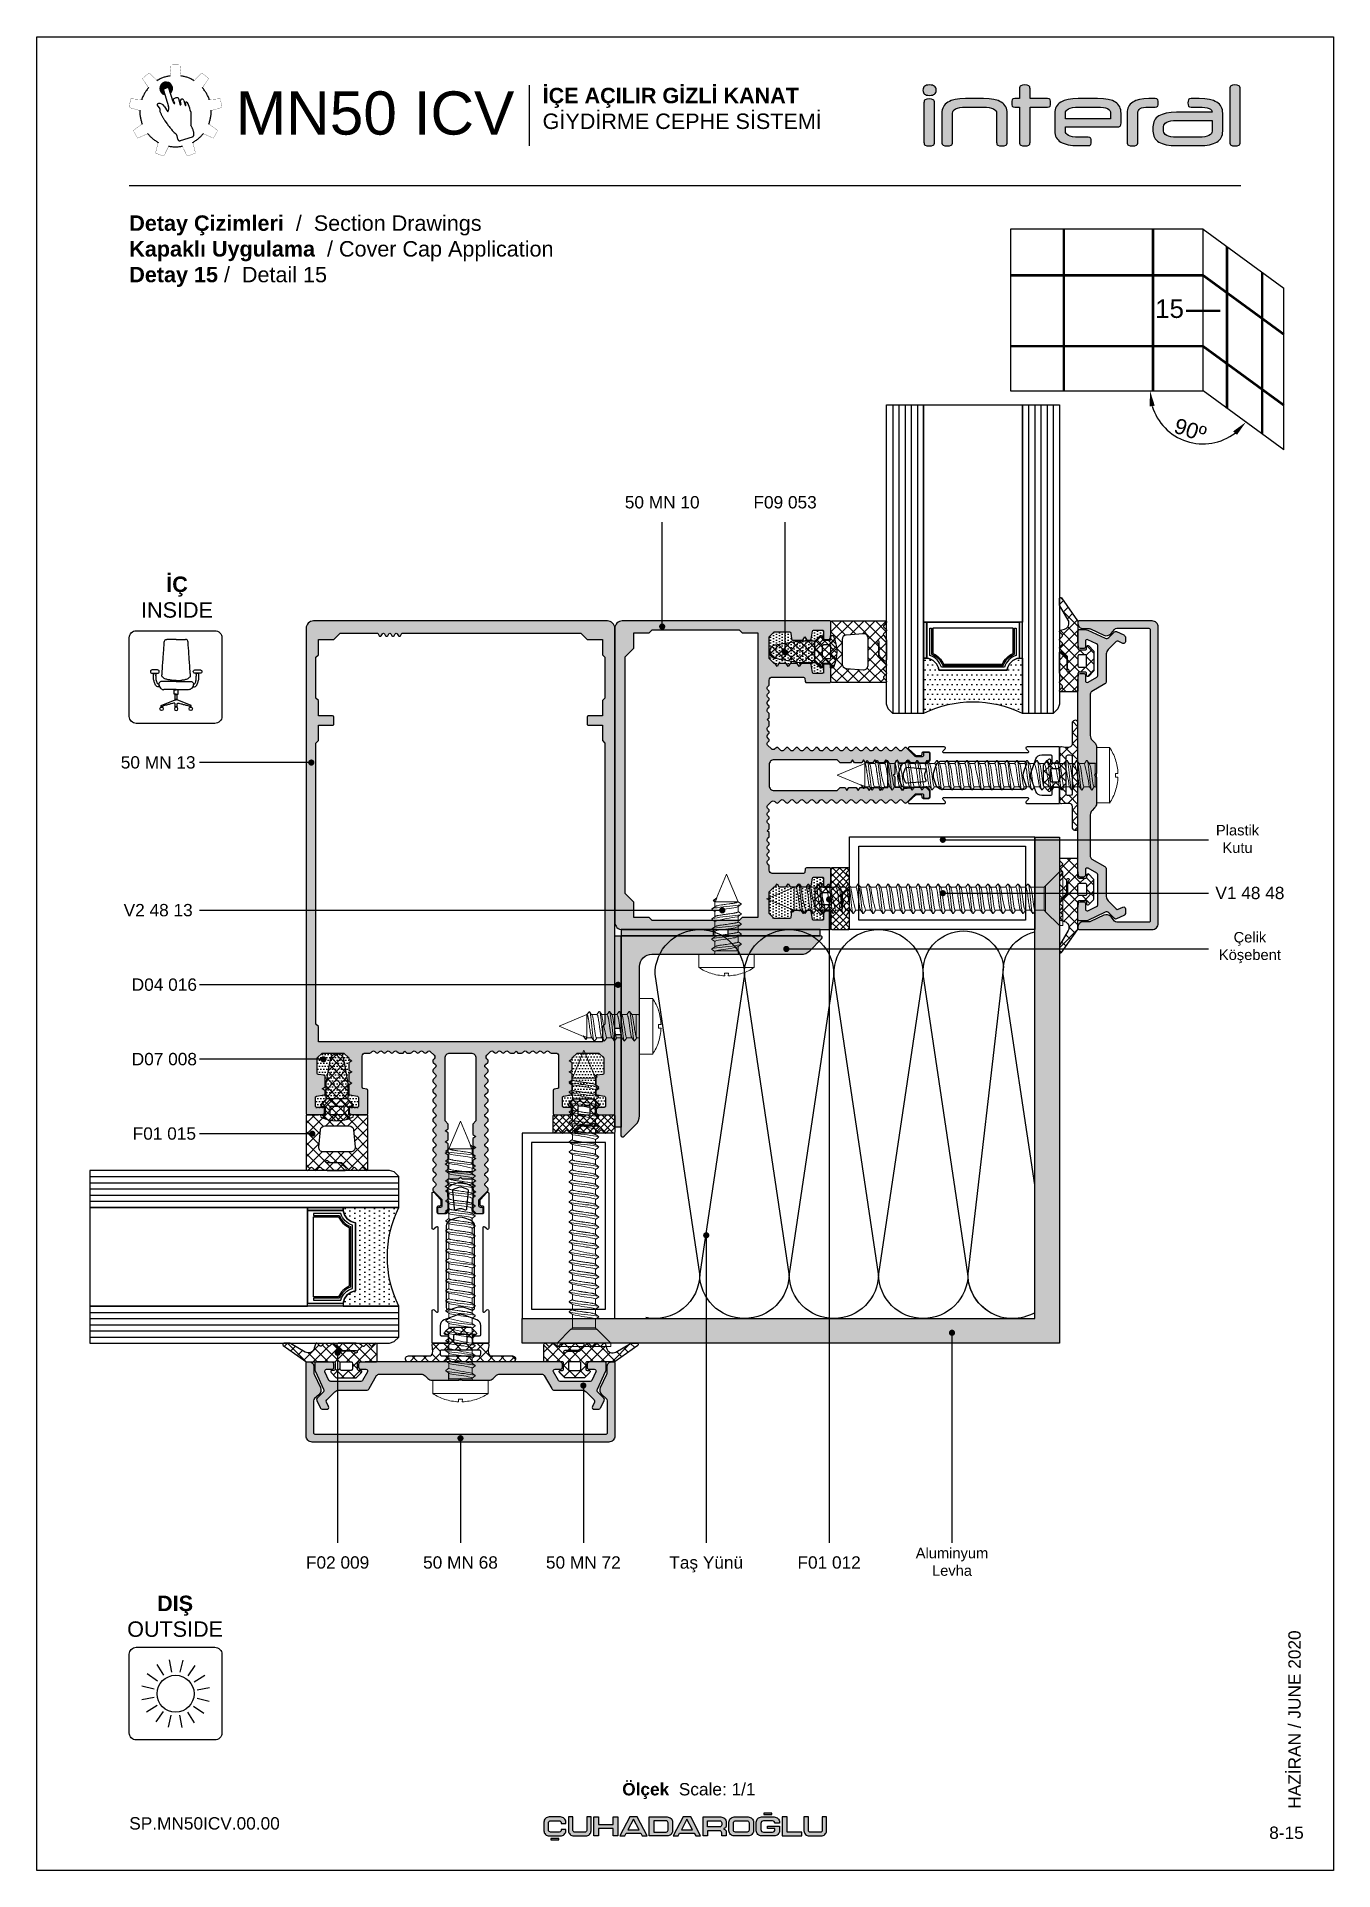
# Model space of a CAD drawing. Header units: millimetres. Extents: x 12 to 3612, y 18 to 315.
# Drawn here: x 3402.5 to 3612.5, y 17.9 to 314.9 of the extents above; entities that cross this region are included whole.
import ezdxf

# ---------------------------------------------------------------- set-up
doc = ezdxf.new("R2010")
doc.units = ezdxf.units.MM
doc.linetypes.add('CENTER', pattern=[2, 1.25, -0.25, 0.25, -0.25])
doc.linetypes.add('SLD-Katı', pattern=[0])
for name, color, linetype in [('Aksesuar', 7, 'Continuous'), ('ANTET', 140, 'Continuous'), ('antet_k', 7, 'Continuous'), ('Bütil', 50, 'Continuous'), ('Layer2', 5, 'Continuous'), ('PROFIL', 7, 'Continuous'), ('Silikon', 143, 'Continuous'), ('yazı_numara_k', 11, 'Continuous')]:
    doc.layers.add(name, color=color, linetype=linetype)
doc.styles.add('ITALIC', font='italic')
doc.styles.get("Standard").update_dxf_attribs({"font": 'arial.ttf'})
doc.dimstyles.new('ISO-25', dxfattribs={"dimtxt": 2.5, "dimasz": 2.5, "dimexe": 1.25, "dimexo": 0.625, "dimtad": 1, "dimtxsty": 'Standard', "dimcen": 2.5, "dimadec": 0, "dimazin": 0, "dimtfac": 1, "dimtmove": 0, "dimatfit": 3, "dimfxl": 1, "dimarcsym": 0})

msp = doc.modelspace()

# ---------------------------------------------------------------- texts
at = {"color": 0, "ltscale": 0.5, "width": 17.3969}
for s, insert, char_height, attachment_point in [('{\\pxqc;\\fArial|b0|i0|c162|p34;50 MN 10}', (3512.479, 238.444), 2, 9), ('{\\pxqc;\\fArial|b0|i0|c162|p34;F09 053}', (3532.38, 238.444), 2, 9), ('{\\pxqc;\\fArial|b0|i0|c162|p34;50 MN 13}', (3430.847, 198.34), 2, 3), ('{\\pxqc;\\fArial|b0|i0|c162|p34;Plastik\\PKutu}', (3588.262, 182.647), 1.7, 7), ('{\\pxqc;\\fArial|b0|i0|c162|p34;V1 48 48}', (3590.262, 177.182), 2, 1), ('{\\pxqc;\\fArial|b0|i0|c162|p34;V2 48 13}', (3430.847, 174.405), 2, 3), ('{\\pxqc;\\fArial|b0|i0|c162|p34;Çelik\\PKöşebent}', (3590.262, 164.807), 1.7, 7), ('{\\pxqc;\\fArial|b0|i0|c162|p34;D04 016}', (3431.847, 162.343), 2, 3), ('{\\pxqc;\\fArial|b0|i0|c162|p34;D07 008}', (3431.847, 150.282), 2, 3), ('{\\pxqc;\\fArial|b0|i0|c162|p34;F01 015}', (3431.847, 138.22), 2, 3), ('{\\pxqc;\\fArial|b0|i0|c162|p34;F02 009}', (3459.907, 68.745), 2, 3), ('{\\pxqc;\\fArial|b0|i0|c162|p34;50 MN 68}', (3479.808, 68.745), 2, 3), ('{\\pxqc;\\fArial|b0|i0|c162|p34;50 MN 72}', (3499.709, 68.745), 2, 3), ('{\\pxqc;\\fArial|b0|i0|c162|p34;Taş Yünü}', (3502.213, 68.745), 2, 1), ('{\\pxqc;\\fArial|b0|i0|c162|p34;F01 012}', (3539.511, 68.745), 2, 3), ('{\\pxqc;\\fArial|b0|i0|c162|p34;Aluminyum \\PLevha}', (3542.015, 65.561), 1.7, 7)]:
    msp.add_mtext(s, dxfattribs=dict(at, insert=insert, char_height=char_height, attachment_point=attachment_point))
at = {"insert": (3605.187, 27.865), "char_height": 2, "width": 44.87301, "attachment_point": 1, "rotation": 90}
msp.add_mtext('{\\fArial Unicode MS|b0|i0|c0|p34;{\\C7;HAZİRAN / JUNE 2020}}', dxfattribs=at)
at = {"insert": (3497.306, 32.015), "char_height": 2, "attachment_point": 1}
msp.add_mtext('{\\fArial Unicode MS|b1|i0|c162|p34;{\\C7;Ölçek\\fArial Unicode MS|b0|i0|c162|p34;  Scale: 1/1}}', dxfattribs=at)
at = {"insert": (3607.686, 24.969), "char_height": 2, "width": 4.43689, "attachment_point": 3}
msp.add_mtext('{\\fArial Unicode MS|b0|i0|c0|p0;{\\C7;8-15}}', dxfattribs=at)
at = {"layer": 'ANTET', "color": 0, "insert": (3588.279, 272.322), "char_height": 3, "attachment_point": 3, "style": 'ITALIC'}
msp.add_mtext('{\\fArial|b0|i0|c162|p34;15}', dxfattribs=at)
at = {"layer": 'yazı_numara_k', "color": 7, "insert": (3417.469, 285.934), "char_height": 2.5, "attachment_point": 1}
msp.add_mtext('{\\fArial Unicode MS|b1|i0|c162|p34;Detay Çizimleri  \\fArial Unicode MS|b0|i0|c162|p34;/  Section Drawings\\P\\fArial Unicode MS|b1|i0|c162|p34;Kapaklı Uygulama \\fArial Unicode MS|b0|i0|c162|p34; / Cover Cap Application\\P\\fArial Unicode MS|b1|i0|c162|p34;Detay 15\\fArial Unicode MS|b0|i0|c162|p34; /  Detail 15}', dxfattribs=at)

# ---------------------------------------------------------------- blocks, each defined once
blk = doc.blocks.new('LEVHA2 - 4 mm')
blk.add_hatch(color=253).paths.add_polyline_path([(2692.22, 382.64), (2696.22, 382.64), (2696.22, 299.64), (2774.22, 299.64), (2774.22, 295.64), (2692.22, 295.64)])
blk.add_lwpolyline([(2692.22, 382.64), (2696.22, 382.64), (2696.22, 299.64), (2774.22, 299.64), (2774.22, 295.64), (2692.22, 295.64)], close=True)
blk = doc.blocks.new('50MN12')
at = {"ltscale": 10}
h = blk.add_hatch(color=252, dxfattribs=at)
h.paths.add_polyline_path([(876.42, 1283.66), (876.42, 1362.26, 0.414213), (875.22, 1363.46), (827.62, 1363.46, 0.414213), (826.42, 1362.26), (826.42, 1283.66, 0.414213), (826.62, 1283.46), (828.42, 1283.46, 0.021819), (828.44, 1283.46), (829.15, 1283.52, 0.388879), (829.42, 1283.82), (829.42, 1284.46, 0.414213), (829.22, 1284.66), (828.12, 1284.66, -0.414215), (827.92, 1284.86), (827.92, 1286.26, -0.363971), (828.09, 1286.45), (829.36, 1286.68, 0.363971), (829.52, 1286.87), (829.52, 1287.37), (829.02, 1287.69), (829.52, 1288.01), (829.52, 1289.67, 0.388879), (829.34, 1289.87), (828.41, 1289.96, -0.388879), (828.22, 1290.16), (828.22, 1292.66), (829.02, 1293.46), (832.52, 1293.46), (833.32, 1292.66), (833.32, 1292.51), (833.82, 1292.19), (833.32, 1291.87), (833.32, 1290.71), (833.82, 1290.39), (833.32, 1290.07), (833.32, 1288.91), (833.82, 1288.59), (833.32, 1288.27), (833.32, 1286.87, 0.363969), (833.49, 1286.68), (834.76, 1286.45, -0.36397), (834.92, 1286.26), (834.92, 1284.86, -0.414214), (834.72, 1284.66), (833.62, 1284.66, 0.414214), (833.42, 1284.46), (833.42, 1283.82, 0.388879), (833.7, 1283.52), (834.41, 1283.46, 0.021818), (834.42, 1283.46), (836.22, 1283.46, 0.414213), (836.42, 1283.66), (836.42, 1287.41, 0.36397), (836.26, 1287.61), (835.69, 1287.71, -0.363969), (835.52, 1287.91), (835.52, 1292.96, -0.414213), (836.02, 1293.46), (836.72, 1293.46, 0.198913), (836.94, 1293.55), (837.11, 1293.72, -0.414214), (837.54, 1293.72), (837.71, 1293.55, 0.414214), (838.14, 1293.55), (838.31, 1293.72, -0.414213), (838.74, 1293.72), (838.91, 1293.55, 0.414214), (839.34, 1293.55), (839.51, 1293.72, -0.414214), (839.94, 1293.72), (840.11, 1293.55, 0.414214), (840.54, 1293.55), (840.71, 1293.72, -0.414214), (841.14, 1293.72), (841.31, 1293.55, 0.198912), (841.52, 1293.46), (842.12, 1293.46), (842.42, 1293.76), (842.72, 1293.46), (843.32, 1293.46, 0.198913), (843.54, 1293.55), (843.71, 1293.72, -0.414214), (844.14, 1293.72), (844.31, 1293.55, 0.414214), (844.74, 1293.55), (844.91, 1293.72, -0.414214), (845.34, 1293.72), (845.51, 1293.55, 0.414214), (845.94, 1293.55), (846.11, 1293.72, -0.414214), (846.54, 1293.72), (847.16, 1293.09, -0.414214), (847.16, 1292.53), (847.01, 1292.38, 0.414214), (847.01, 1291.95), (847.39, 1291.58, -0.414214), (847.39, 1291.15), (847.01, 1290.78, 0.414214), (847.01, 1290.35), (847.39, 1289.98, -0.414214), (847.39, 1289.55), (847.01, 1289.18, 0.414214), (847.01, 1288.75), (847.39, 1288.38, -0.414214), (847.39, 1287.95), (847.01, 1287.58, 0.414214), (847.01, 1287.15), (847.39, 1286.78, -0.414214), (847.39, 1286.35), (847.01, 1285.98, 0.414214), (847.01, 1285.55), (847.39, 1285.18, -0.414214), (847.39, 1284.75), (847.01, 1284.38, 0.414214), (847.01, 1283.95), (847.39, 1283.58, -0.414214), (847.39, 1283.15), (847.01, 1282.78, 0.414214), (847.01, 1282.35), (847.39, 1281.98, -0.414214), (847.39, 1281.55), (847.01, 1281.18, 0.414214), (847.01, 1280.75), (847.39, 1280.38, -0.414214), (847.39, 1279.95), (847.01, 1279.58, 0.414214), (847.01, 1279.15), (847.39, 1278.78, -0.414214), (847.39, 1278.35), (847.01, 1277.98, 0.414214), (847.01, 1277.55), (847.39, 1277.18, -0.414213), (847.39, 1276.75), (847.01, 1276.38, 0.414214), (847.01, 1275.95), (847.39, 1275.58, -0.414214), (847.39, 1275.15), (847.01, 1274.78, 0.414213), (847.01, 1274.35), (847.39, 1273.98, -0.414213), (847.39, 1273.55), (847.01, 1273.18, 0.414214), (847.01, 1272.75), (847.39, 1272.38, -0.414214), (847.39, 1271.95), (847.01, 1271.58, 0.414213), (847.01, 1271.15), (848.36, 1269.8, -0.198912), (848.42, 1269.66), (848.42, 1268.66, -0.414214), (848.22, 1268.46), (847.92, 1268.46, 0.414213), (847.72, 1268.26), (847.72, 1267.66, 0.414214), (847.92, 1267.46), (848.77, 1267.46, 0.198914), (848.91, 1267.52), (849.36, 1267.97, 0.198913), (849.42, 1268.11), (849.42, 1271.54), (848.92, 1271.86), (849.42, 1272.18), (849.42, 1273.08), (851.12, 1273.08), (851.42, 1273.38), (851.72, 1273.08), (853.42, 1273.08), (853.92, 1272.76), (853.42, 1272.44), (853.42, 1271.28), (853.92, 1270.96), (853.42, 1270.64), (853.42, 1268.11, 0.198913), (853.48, 1267.97), (853.93, 1267.52, 0.198914), (854.07, 1267.46), (854.92, 1267.46, 0.414214), (855.12, 1267.66), (855.12, 1268.26, 0.414213), (854.92, 1268.46), (854.62, 1268.46, -0.414214), (854.42, 1268.66), (854.42, 1269.66, -0.198912), (854.48, 1269.8), (855.84, 1271.15, 0.414213), (855.84, 1271.58), (855.46, 1271.95, -0.414214), (855.46, 1272.38), (855.84, 1272.75, 0.414214), (855.84, 1273.18), (855.46, 1273.55, -0.414213), (855.46, 1273.98), (855.84, 1274.35, 0.414213), (855.84, 1274.78), (855.46, 1275.15, -0.414214), (855.46, 1275.58), (855.84, 1275.95, 0.414214), (855.84, 1276.38), (855.46, 1276.75, -0.414213), (855.46, 1277.18), (855.84, 1277.55, 0.414214), (855.84, 1277.98), (855.46, 1278.35, -0.414214), (855.46, 1278.78), (855.84, 1279.15, 0.414214), (855.84, 1279.58), (855.46, 1279.95, -0.414214), (855.46, 1280.38), (855.84, 1280.75, 0.414214), (855.84, 1281.18), (855.46, 1281.55, -0.414214), (855.46, 1281.98), (855.84, 1282.35, 0.414214), (855.84, 1282.78), (855.46, 1283.15, -0.414214), (855.46, 1283.58), (855.84, 1283.95, 0.414214), (855.84, 1284.38), (855.46, 1284.75, -0.414214), (855.46, 1285.18), (855.84, 1285.55, 0.414214), (855.84, 1285.98), (855.46, 1286.35, -0.414214), (855.46, 1286.78), (855.84, 1287.15, 0.414214), (855.84, 1287.58), (855.46, 1287.95, -0.414214), (855.46, 1288.38), (855.84, 1288.75, 0.414214), (855.84, 1289.18), (855.46, 1289.55, -0.414214), (855.46, 1289.98), (855.84, 1290.35, 0.414214), (855.84, 1290.78), (855.46, 1291.15, -0.414214), (855.46, 1291.58), (855.84, 1291.95, 0.414214), (855.84, 1292.38), (855.68, 1292.53, -0.414214), (855.68, 1293.09), (856.31, 1293.72, -0.414214), (856.74, 1293.72), (856.91, 1293.55, 0.414214), (857.34, 1293.55), (857.51, 1293.72, -0.414214), (857.94, 1293.72), (858.11, 1293.55, 0.414214), (858.54, 1293.55), (858.71, 1293.72, -0.414214), (859.14, 1293.72), (859.31, 1293.55, 0.198913), (859.52, 1293.46), (860.12, 1293.46), (860.42, 1293.76), (860.72, 1293.46), (861.32, 1293.46, 0.198912), (861.54, 1293.55), (861.71, 1293.72, -0.414214), (862.14, 1293.72), (862.31, 1293.55, 0.414214), (862.74, 1293.55), (862.91, 1293.72, -0.414214), (863.34, 1293.72), (863.51, 1293.55, 0.414214), (863.94, 1293.55), (864.11, 1293.72, -0.414213), (864.54, 1293.72), (864.71, 1293.55, 0.414214), (865.14, 1293.55), (865.31, 1293.72, -0.414214), (865.74, 1293.72), (865.91, 1293.55, 0.198913), (866.12, 1293.46), (866.82, 1293.46, -0.414213), (867.32, 1292.96), (867.32, 1287.91, -0.363969), (867.16, 1287.71), (866.59, 1287.61, 0.36397), (866.42, 1287.41), (866.42, 1283.66, 0.414213), (866.62, 1283.46), (868.42, 1283.46, 0.021818), (868.44, 1283.46), (869.15, 1283.52, 0.388879), (869.42, 1283.82), (869.42, 1284.46, 0.414214), (869.22, 1284.66), (868.12, 1284.66, -0.414214), (867.92, 1284.86), (867.92, 1286.26, -0.36397), (868.09, 1286.45), (869.36, 1286.68, 0.363969), (869.52, 1286.87), (869.52, 1288.27), (869.02, 1288.59), (869.52, 1288.91), (869.52, 1290.07), (869.02, 1290.39), (869.52, 1290.71), (869.52, 1291.87), (869.02, 1292.19), (869.52, 1292.51), (869.52, 1292.66), (870.32, 1293.46), (873.82, 1293.46), (874.62, 1292.66), (874.62, 1290.16, -0.388879), (874.44, 1289.96), (873.51, 1289.87, 0.388879), (873.32, 1289.67), (873.32, 1288.01), (873.82, 1287.69), (873.32, 1287.37), (873.32, 1286.87, 0.363971), (873.49, 1286.68), (874.76, 1286.45, -0.363971), (874.92, 1286.26), (874.92, 1284.86, -0.414215), (874.72, 1284.66), (873.62, 1284.66, 0.414213), (873.42, 1284.46), (873.42, 1283.82, 0.388879), (873.7, 1283.52), (874.41, 1283.46, 0.021819), (874.42, 1283.46), (876.22, 1283.46, 0.414213)])
h.paths.add_polyline_path([(848.92, 1282.46), (848.92, 1292.66, -0.414214), (849.72, 1293.46), (853.12, 1293.46, -0.414214), (853.92, 1292.66), (853.92, 1282.46), (853.42, 1281.96), (853.42, 1280.28), (853.92, 1279.96), (853.42, 1279.64), (853.42, 1278.48), (853.92, 1278.16), (853.42, 1277.84), (853.42, 1276.68), (853.92, 1276.36), (853.42, 1276.04), (853.42, 1274.88), (853.92, 1274.56), (853.42, 1274.24), (849.42, 1274.24), (849.42, 1275.14), (848.92, 1275.46), (849.42, 1275.78), (849.42, 1276.94), (848.92, 1277.26), (849.42, 1277.58), (849.42, 1278.74), (848.92, 1279.06), (849.42, 1279.38), (849.42, 1280.54), (848.92, 1280.86), (849.42, 1281.18), (849.42, 1281.96)], flags=16)
h.paths.add_polyline_path([(828.02, 1357.56), (828.42, 1357.96), (828.42, 1360.46), (830.92, 1360.46), (831.92, 1361.46), (838.02, 1361.46), (838.25, 1361.06, 0.57735), (838.6, 1361.06), (838.77, 1361.36, -0.57735), (839.12, 1361.36), (839.29, 1361.06, 0.57735), (839.64, 1361.06), (839.81, 1361.36, -0.57735), (840.16, 1361.36), (840.33, 1361.06, 0.57735), (840.67, 1361.06), (840.85, 1361.36, -0.57735), (841.19, 1361.36), (841.37, 1361.06, 0.57735), (841.71, 1361.06), (841.94, 1361.46), (870.92, 1361.46), (871.92, 1360.46), (874.42, 1360.46), (874.42, 1357.96), (874.82, 1357.56), (874.82, 1350.96), (874.42, 1350.56), (874.42, 1348.06), (872.12, 1348.06, 0.414214), (871.92, 1347.86), (871.92, 1346.76, 0.414214), (872.12, 1346.56), (874.42, 1346.56), (874.42, 1344.06), (874.82, 1343.66), (874.82, 1298.16), (874.42, 1297.76), (874.42, 1295.26), (828.42, 1295.26), (828.42, 1297.76), (828.02, 1298.16), (828.02, 1343.66), (828.42, 1344.06), (828.42, 1346.56), (830.72, 1346.56, 0.414214), (830.92, 1346.76), (830.92, 1347.86, 0.414214), (830.72, 1348.06), (828.42, 1348.06), (828.42, 1350.56), (828.02, 1350.96)], flags=16)
at = {"color": 252, "ltscale": 10}
for points in [[(876.42, 1283.66), (876.42, 1362.26, 0.414213), (875.22, 1363.46), (827.62, 1363.46, 0.414213), (826.42, 1362.26), (826.42, 1283.66, 0.414213), (826.62, 1283.46), (828.42, 1283.46, 0.021819), (828.44, 1283.46), (829.15, 1283.52, 0.388879), (829.42, 1283.82), (829.42, 1284.46, 0.414213), (829.22, 1284.66), (828.12, 1284.66, -0.414215), (827.92, 1284.86), (827.92, 1286.26, -0.363971), (828.09, 1286.45), (829.36, 1286.68, 0.363971), (829.52, 1286.87), (829.52, 1287.37), (829.02, 1287.69), (829.52, 1288.01), (829.52, 1289.67, 0.388879), (829.34, 1289.87), (828.41, 1289.96, -0.388879), (828.22, 1290.16), (828.22, 1292.66), (829.02, 1293.46), (832.52, 1293.46), (833.32, 1292.66), (833.32, 1292.51), (833.82, 1292.19), (833.32, 1291.87), (833.32, 1290.71), (833.82, 1290.39), (833.32, 1290.07), (833.32, 1288.91), (833.82, 1288.59), (833.32, 1288.27), (833.32, 1286.87, 0.363969), (833.49, 1286.68), (834.76, 1286.45, -0.36397), (834.92, 1286.26), (834.92, 1284.86, -0.414214), (834.72, 1284.66), (833.62, 1284.66, 0.414214), (833.42, 1284.46), (833.42, 1283.82, 0.388879), (833.7, 1283.52), (834.41, 1283.46, 0.021818), (834.42, 1283.46), (836.22, 1283.46, 0.414213), (836.42, 1283.66), (836.42, 1287.41, 0.36397), (836.26, 1287.61), (835.69, 1287.71, -0.363969), (835.52, 1287.91), (835.52, 1292.96, -0.414213), (836.02, 1293.46), (836.72, 1293.46, 0.198913), (836.94, 1293.55), (837.11, 1293.72, -0.414214), (837.54, 1293.72), (837.71, 1293.55, 0.414214), (838.14, 1293.55), (838.31, 1293.72, -0.414213), (838.74, 1293.72), (838.91, 1293.55, 0.414214), (839.34, 1293.55), (839.51, 1293.72, -0.414214), (839.94, 1293.72), (840.11, 1293.55, 0.414214), (840.54, 1293.55), (840.71, 1293.72, -0.414214), (841.14, 1293.72), (841.31, 1293.55, 0.198912), (841.52, 1293.46), (842.12, 1293.46), (842.42, 1293.76), (842.72, 1293.46), (843.32, 1293.46, 0.198913), (843.54, 1293.55), (843.71, 1293.72, -0.414214), (844.14, 1293.72), (844.31, 1293.55, 0.414214), (844.74, 1293.55), (844.91, 1293.72, -0.414214), (845.34, 1293.72), (845.51, 1293.55, 0.414214), (845.94, 1293.55), (846.11, 1293.72, -0.414214), (846.54, 1293.72), (847.16, 1293.09, -0.414214), (847.16, 1292.53), (847.01, 1292.38, 0.414214), (847.01, 1291.95), (847.39, 1291.58, -0.414214), (847.39, 1291.15), (847.01, 1290.78, 0.414214), (847.01, 1290.35), (847.39, 1289.98, -0.414214), (847.39, 1289.55), (847.01, 1289.18, 0.414214), (847.01, 1288.75), (847.39, 1288.38, -0.414214), (847.39, 1287.95), (847.01, 1287.58, 0.414214), (847.01, 1287.15), (847.39, 1286.78, -0.414214), (847.39, 1286.35), (847.01, 1285.98, 0.414214), (847.01, 1285.55), (847.39, 1285.18, -0.414214), (847.39, 1284.75), (847.01, 1284.38, 0.414214), (847.01, 1283.95), (847.39, 1283.58, -0.414214), (847.39, 1283.15), (847.01, 1282.78, 0.414214), (847.01, 1282.35), (847.39, 1281.98, -0.414214), (847.39, 1281.55), (847.01, 1281.18, 0.414214), (847.01, 1280.75), (847.39, 1280.38, -0.414214), (847.39, 1279.95), (847.01, 1279.58, 0.414214), (847.01, 1279.15), (847.39, 1278.78, -0.414214), (847.39, 1278.35), (847.01, 1277.98, 0.414214), (847.01, 1277.55), (847.39, 1277.18, -0.414213), (847.39, 1276.75), (847.01, 1276.38, 0.414214), (847.01, 1275.95), (847.39, 1275.58, -0.414214), (847.39, 1275.15), (847.01, 1274.78, 0.414213), (847.01, 1274.35), (847.39, 1273.98, -0.414213), (847.39, 1273.55), (847.01, 1273.18, 0.414214), (847.01, 1272.75), (847.39, 1272.38, -0.414214), (847.39, 1271.95), (847.01, 1271.58, 0.414213), (847.01, 1271.15), (848.36, 1269.8, -0.198912), (848.42, 1269.66), (848.42, 1268.66, -0.414214), (848.22, 1268.46), (847.92, 1268.46, 0.414213), (847.72, 1268.26), (847.72, 1267.66, 0.414214), (847.92, 1267.46), (848.77, 1267.46, 0.198914), (848.91, 1267.52), (849.36, 1267.97, 0.198913), (849.42, 1268.11), (849.42, 1271.54), (848.92, 1271.86), (849.42, 1272.18), (849.42, 1273.08), (851.12, 1273.08), (851.42, 1273.38), (851.72, 1273.08), (853.42, 1273.08), (853.92, 1272.76), (853.42, 1272.44), (853.42, 1271.28), (853.92, 1270.96), (853.42, 1270.64), (853.42, 1268.11, 0.198913), (853.48, 1267.97), (853.93, 1267.52, 0.198914), (854.07, 1267.46), (854.92, 1267.46, 0.414214), (855.12, 1267.66), (855.12, 1268.26, 0.414213), (854.92, 1268.46), (854.62, 1268.46, -0.414214), (854.42, 1268.66), (854.42, 1269.66, -0.198912), (854.48, 1269.8), (855.84, 1271.15, 0.414213), (855.84, 1271.58), (855.46, 1271.95, -0.414214), (855.46, 1272.38), (855.84, 1272.75, 0.414214), (855.84, 1273.18), (855.46, 1273.55, -0.414213), (855.46, 1273.98), (855.84, 1274.35, 0.414213), (855.84, 1274.78), (855.46, 1275.15, -0.414214), (855.46, 1275.58), (855.84, 1275.95, 0.414214), (855.84, 1276.38), (855.46, 1276.75, -0.414213), (855.46, 1277.18), (855.84, 1277.55, 0.414214), (855.84, 1277.98), (855.46, 1278.35, -0.414214), (855.46, 1278.78), (855.84, 1279.15, 0.414214), (855.84, 1279.58), (855.46, 1279.95, -0.414214), (855.46, 1280.38), (855.84, 1280.75, 0.414214), (855.84, 1281.18), (855.46, 1281.55, -0.414214), (855.46, 1281.98), (855.84, 1282.35, 0.414214), (855.84, 1282.78), (855.46, 1283.15, -0.414214), (855.46, 1283.58), (855.84, 1283.95, 0.414214), (855.84, 1284.38), (855.46, 1284.75, -0.414214), (855.46, 1285.18), (855.84, 1285.55, 0.414214), (855.84, 1285.98), (855.46, 1286.35, -0.414214), (855.46, 1286.78), (855.84, 1287.15, 0.414214), (855.84, 1287.58), (855.46, 1287.95, -0.414214), (855.46, 1288.38), (855.84, 1288.75, 0.414214), (855.84, 1289.18), (855.46, 1289.55, -0.414214), (855.46, 1289.98), (855.84, 1290.35, 0.414214), (855.84, 1290.78), (855.46, 1291.15, -0.414214), (855.46, 1291.58), (855.84, 1291.95, 0.414214), (855.84, 1292.38), (855.68, 1292.53, -0.414214), (855.68, 1293.09), (856.31, 1293.72, -0.414214), (856.74, 1293.72), (856.91, 1293.55, 0.414214), (857.34, 1293.55), (857.51, 1293.72, -0.414214), (857.94, 1293.72), (858.11, 1293.55, 0.414214), (858.54, 1293.55), (858.71, 1293.72, -0.414214), (859.14, 1293.72), (859.31, 1293.55, 0.198913), (859.52, 1293.46), (860.12, 1293.46), (860.42, 1293.76), (860.72, 1293.46), (861.32, 1293.46, 0.198912), (861.54, 1293.55), (861.71, 1293.72, -0.414214), (862.14, 1293.72), (862.31, 1293.55, 0.414214), (862.74, 1293.55), (862.91, 1293.72, -0.414214), (863.34, 1293.72), (863.51, 1293.55, 0.414214), (863.94, 1293.55), (864.11, 1293.72, -0.414213), (864.54, 1293.72), (864.71, 1293.55, 0.414214), (865.14, 1293.55), (865.31, 1293.72, -0.414214), (865.74, 1293.72), (865.91, 1293.55, 0.198913), (866.12, 1293.46), (866.82, 1293.46, -0.414213), (867.32, 1292.96), (867.32, 1287.91, -0.363969), (867.16, 1287.71), (866.59, 1287.61, 0.36397), (866.42, 1287.41), (866.42, 1283.66, 0.414213), (866.62, 1283.46), (868.42, 1283.46, 0.021818), (868.44, 1283.46), (869.15, 1283.52, 0.388879), (869.42, 1283.82), (869.42, 1284.46, 0.414214), (869.22, 1284.66), (868.12, 1284.66, -0.414214), (867.92, 1284.86), (867.92, 1286.26, -0.36397), (868.09, 1286.45), (869.36, 1286.68, 0.363969), (869.52, 1286.87), (869.52, 1288.27), (869.02, 1288.59), (869.52, 1288.91), (869.52, 1290.07), (869.02, 1290.39), (869.52, 1290.71), (869.52, 1291.87), (869.02, 1292.19), (869.52, 1292.51), (869.52, 1292.66), (870.32, 1293.46), (873.82, 1293.46), (874.62, 1292.66), (874.62, 1290.16, -0.388879), (874.44, 1289.96), (873.51, 1289.87, 0.388879), (873.32, 1289.67), (873.32, 1288.01), (873.82, 1287.69), (873.32, 1287.37), (873.32, 1286.87, 0.363971), (873.49, 1286.68), (874.76, 1286.45, -0.363971), (874.92, 1286.26), (874.92, 1284.86, -0.414215), (874.72, 1284.66), (873.62, 1284.66, 0.414213), (873.42, 1284.46), (873.42, 1283.82, 0.388879), (873.7, 1283.52), (874.41, 1283.46, 0.021819), (874.42, 1283.46), (876.22, 1283.46, 0.414213)], [(828.02, 1357.56), (828.42, 1357.96), (828.42, 1360.46), (830.92, 1360.46), (831.92, 1361.46), (838.02, 1361.46), (838.25, 1361.06, 0.57735), (838.6, 1361.06), (838.77, 1361.36, -0.57735), (839.12, 1361.36), (839.29, 1361.06, 0.57735), (839.64, 1361.06), (839.81, 1361.36, -0.57735), (840.16, 1361.36), (840.33, 1361.06, 0.57735), (840.67, 1361.06), (840.85, 1361.36, -0.57735), (841.19, 1361.36), (841.37, 1361.06, 0.57735), (841.71, 1361.06), (841.94, 1361.46), (870.92, 1361.46), (871.92, 1360.46), (874.42, 1360.46), (874.42, 1357.96), (874.82, 1357.56), (874.82, 1350.96), (874.42, 1350.56), (874.42, 1348.06), (872.12, 1348.06, 0.414214), (871.92, 1347.86), (871.92, 1346.76, 0.414214), (872.12, 1346.56), (874.42, 1346.56), (874.42, 1344.06), (874.82, 1343.66), (874.82, 1298.16), (874.42, 1297.76), (874.42, 1295.26), (828.42, 1295.26), (828.42, 1297.76), (828.02, 1298.16), (828.02, 1343.66), (828.42, 1344.06), (828.42, 1346.56), (830.72, 1346.56, 0.414214), (830.92, 1346.76), (830.92, 1347.86, 0.414214), (830.72, 1348.06), (828.42, 1348.06), (828.42, 1350.56), (828.02, 1350.96)], [(848.92, 1282.46), (848.92, 1292.66, -0.414214), (849.72, 1293.46), (853.12, 1293.46, -0.414214), (853.92, 1292.66), (853.92, 1282.46), (853.42, 1281.96), (853.42, 1280.28), (853.92, 1279.96), (853.42, 1279.64), (853.42, 1278.48), (853.92, 1278.16), (853.42, 1277.84), (853.42, 1276.68), (853.92, 1276.36), (853.42, 1276.04), (853.42, 1274.88), (853.92, 1274.56), (853.42, 1274.24), (849.42, 1274.24), (849.42, 1275.14), (848.92, 1275.46), (849.42, 1275.78), (849.42, 1276.94), (848.92, 1277.26), (849.42, 1277.58), (849.42, 1278.74), (848.92, 1279.06), (849.42, 1279.38), (849.42, 1280.54), (848.92, 1280.86), (849.42, 1281.18), (849.42, 1281.96)]]:
    blk.add_lwpolyline(points, format="xyb", close=True, dxfattribs=at)
blk = doc.blocks.new('CARKKK')
at = {"true_color": 0xfed100}
h = blk.add_hatch(color=40, dxfattribs=at)
h.dxf.hatch_style = 1
edge = h.paths.add_edge_path()
edge.add_arc((1483.08, 1300.18), 1.03, 316.1417, 614.7975)
edge.add_line((1482.8, 1299.18), (1482.58, 1299.88))
edge.add_arc((1482.77, 1299.95), 0.202, 109.9023, 198.4057, ccw=False)
edge.add_line((1482.7, 1300.14), (1483.32, 1300.36))
edge.add_arc((1483.39, 1300.17), 0.202, 16.7485, 109.9023, ccw=False)
edge.add_line((1483.59, 1300.23), (1483.82, 1299.46))
at = {"color": 0}
for p, q in [((1485.35, 1298.1), (1485.48, 1297.57)), ((1485.53, 1298.44), (1485.54, 1298.44)), ((1485.92, 1298.25), (1486.14, 1297.46)), ((1481.68, 1297.38), (1482.01, 1296.99)), ((1482.05, 1296.89), (1482.04, 1296.6)), ((1482.76, 1297.3), (1483.34, 1296.4)), ((1486.29, 1297.52), (1486.21, 1297.78)), ((1486.7, 1297.54), (1486.65, 1297.69))]:
    blk.add_line(p, q, dxfattribs=at)
at = {"color": 0, "linetype": 'CENTER', "ltscale": 12}
for p, q in [((1482.84, 1294.95), (1483.1, 1294.65)), ((1487.07, 1296.38), (1487.07, 1294.15)), ((1484.96, 1291.98), (1484.84, 1292.52)), ((1485.38, 1291.73), (1487.33, 1292.36))]:
    blk.add_line(p, q, dxfattribs=at)
at = {"color": 0, "linetype": 'CENTER', "ltscale": 12, "const_width": 0.0361}
for points in [[(1483.87, 1303.97), (1483.69, 1302.2)], [(1485.31, 1303.97), (1485.5, 1302.2)], [(1479.24, 1301.76), (1480.23, 1300.29)], [(1480.34, 1302.69), (1481.62, 1301.45)], [(1488.84, 1302.69), (1487.57, 1301.45)], [(1489.95, 1301.76), (1488.95, 1300.29)], [(1477.36, 1298.51), (1479.13, 1298.38)], [(1491.83, 1298.51), (1490.05, 1298.38)], [(1477.11, 1297.08), (1478.82, 1296.6)], [(1492.08, 1297.08), (1490.37, 1296.6)], [(1477.76, 1293.38), (1479.2, 1294.43)], [(1478.48, 1292.13), (1480.1, 1292.86)], [(1490.7, 1292.13), (1489.08, 1292.86)], [(1491.43, 1293.38), (1489.98, 1294.43)], [(1481.36, 1289.72), (1481.79, 1291.44)], [(1482.71, 1289.23), (1483.49, 1290.83)], [(1486.47, 1289.23), (1485.7, 1290.83)], [(1487.83, 1289.72), (1487.39, 1291.44)]]:
    blk.add_lwpolyline(points, dxfattribs=at)
for points in [[(1485.31, 1303.97, 0.048189), (1483.87, 1303.97)], [(1480.34, 1302.69, 0.048189), (1479.24, 1301.76)], [(1483.73, 1302.21, 0.099576), (1481.59, 1301.43)], [(1487.6, 1301.43, 0.099576), (1485.46, 1302.21)], [(1489.95, 1301.76, 0.048189), (1488.84, 1302.69)], [(1477.36, 1298.51, 0.048189), (1477.11, 1297.08)], [(1480.26, 1300.31, 0.099576), (1479.12, 1298.34)], [(1490.07, 1298.34, 0.099576), (1488.93, 1300.31)], [(1492.08, 1297.08, 0.048189), (1491.83, 1298.51)], [(1478.82, 1296.63, 0.099576), (1479.21, 1294.39)], [(1489.97, 1294.39, 0.099576), (1490.37, 1296.63)], [(1477.76, 1293.38, 0.048189), (1478.48, 1292.13)], [(1480.08, 1292.89, 0.099576), (1481.83, 1291.43)], [(1487.36, 1291.43, 0.099576), (1489.1, 1292.89)], [(1490.7, 1292.13, 0.048189), (1491.43, 1293.38)], [(1481.36, 1289.72, 0.048189), (1482.71, 1289.23)], [(1483.45, 1290.83, 0.099576), (1485.73, 1290.83)], [(1486.47, 1289.23, 0.048189), (1487.83, 1289.72)]]:
    blk.add_lwpolyline(points, format="xyb", dxfattribs=at)
at = {"color": 0}
for points in [[(1483.82, 1299.46), (1483.59, 1300.23, 0.430429), (1483.32, 1300.36), (1482.7, 1300.14, 0.406583), (1482.58, 1299.88), (1482.8, 1299.18)], [(1484.19, 1298.03), (1483.53, 1300.21, 0.430609), (1483.34, 1300.31), (1482.72, 1300.08, 0.407114), (1482.63, 1299.9), (1483.48, 1297.28)], [(1484.46, 1297.76), (1484.29, 1298.25, -0.427614), (1484.46, 1298.63), (1484.72, 1298.72, -0.436222), (1485.09, 1298.53), (1485.36, 1297.55)]]:
    blk.add_lwpolyline(points, format="xyb", dxfattribs=at)
at = {"color": 0, "linetype": 'CENTER', "ltscale": 12}
for centre, radius, start, end in [((1484.59, 1296.5), 5.78, 98.6269, 121.3731), ((1484.59, 1296.5), 5.78, 58.6269, 81.3731), ((1484.59, 1296.5), 5.78, 138.6269, 161.3731), ((1484.59, 1296.5), 5.78, 18.6269, 41.3731), ((1484.59, 1296.5), 5.78, 178.6269, 201.3731), ((1482.4, 1296.59), 0.361, 178.7146, 203.6076), ((1494.72, 1301.97), 13.8, 203.6076, 210.5847), ((1484.59, 1296.5), 5.78, 338.6269, 1.3731), ((1484.59, 1296.5), 5.78, 218.6269, 241.3731), ((1492.59, 1300.98), 11.41, 213.7381, 226.5208), ((1484.49, 1292.45), 0.361, 12.1436, 46.5208), ((1485.26, 1292), 0.298, 184.3774, 294.6195), ((1485.18, 1292.68), 2.39, 0.4113, 37.9459), ((1487.22, 1292.7), 0.361, 288.2135, 0.4113), ((1484.59, 1296.5), 5.78, 298.6269, 321.3731), ((1484.59, 1296.5), 5.78, 258.6269, 281.3731)]:
    blk.add_arc(centre, radius, start, end, dxfattribs=at)
at = {"color": 40, "true_color": 0xfed100}
blk.add_arc((1483.08, 1300.18), 1.03, 316.1417, 254.7975, dxfattribs=at)
at = {"color": 0}
for centre, radius, start, end in [((1484.99, 1298.3), 0.836, 198.8925, 224.3855), ((1485.63, 1298.17), 0.289, 109.7187, 194.0454), ((1485.64, 1298.17), 0.289, 15.4472, 109.7187), ((1486.34, 1297.83), 0.144, 68.7787, 198.5684), ((1486.24, 1297.56), 0.433, 17.732, 68.7787), ((1481.84, 1297.52), 0.212, 89.792, 220.6566), ((1481.96, 1296.79), 0.947, 32.7129, 97.3977), ((1481.91, 1296.89), 0.144, 358.7146, 40.6566), ((1482.5, 1296.99), 1.02, 325.2166, 16.7204), ((1484.42, 1297.75), 0.0433, 224.3855, 19.6471), ((1485.42, 1297.56), 0.0601, 190.3472, 18.7372), ((1486.21, 1297.5), 0.084, 203.9076, 12.8452), ((1471.27, 1291.93), 16.42, 15.7203, 19.9505)]:
    blk.add_arc(centre, radius, start, end, dxfattribs=at)
blk = doc.blocks.new('İnteral Logo - 2D')
at = {"layer": 'PROFIL', "ltscale": 10}
h = blk.add_hatch(color=7, dxfattribs=at)
h.paths.add_polyline_path([(2732.47, 1117.8), (2732.47, 1124.16), (2732.45, 1124.34), (2732.41, 1124.48), (2732.35, 1124.6), (2732.25, 1124.67), (2731.98, 1124.76), (2731.61, 1124.79), (2731.23, 1124.76), (2730.97, 1124.67), (2730.87, 1124.6), (2730.81, 1124.48), (2730.77, 1124.34), (2730.76, 1124.16), (2730.76, 1117.8), (2730.77, 1117.62), (2730.81, 1117.48), (2730.87, 1117.36), (2730.97, 1117.29), (2731.23, 1117.2), (2731.61, 1117.17), (2731.98, 1117.2), (2732.25, 1117.29), (2732.35, 1117.36), (2732.41, 1117.48), (2732.45, 1117.62)])
h.paths.add_polyline_path([(2732.72, 1126.21), (2732.71, 1126.41), (2732.66, 1126.58), (2732.58, 1126.73), (2732.47, 1126.84), (2732.33, 1126.93), (2732.15, 1127), (2731.92, 1127.03), (2731.66, 1127.05), (2731.4, 1127.03), (2731.17, 1127), (2730.99, 1126.93), (2730.84, 1126.84), (2730.73, 1126.73), (2730.66, 1126.58), (2730.61, 1126.41), (2730.59, 1126.21), (2730.61, 1126.01), (2730.66, 1125.84), (2730.73, 1125.69), (2730.84, 1125.58), (2730.99, 1125.49), (2731.17, 1125.42), (2731.4, 1125.39), (2731.66, 1125.37), (2731.92, 1125.39), (2732.15, 1125.42), (2732.33, 1125.49), (2732.47, 1125.58), (2732.58, 1125.69), (2732.66, 1125.84), (2732.71, 1126.01)])
for points in [[(2751.25, 1123.85), (2751.27, 1124.15), (2751.25, 1124.44), (2751.18, 1124.66), (2751.13, 1124.74), (2751.04, 1124.79), (2750.79, 1124.84), (2747.94, 1124.84), (2747.94, 1126.41), (2747.93, 1126.59), (2747.89, 1126.74), (2747.82, 1126.85), (2747.73, 1126.92), (2747.46, 1127.02), (2747.08, 1127.05), (2746.7, 1127.02), (2746.44, 1126.92), (2746.35, 1126.85), (2746.28, 1126.74), (2746.24, 1126.59), (2746.23, 1126.41), (2746.23, 1124.84), (2745.46, 1124.84), (2745.21, 1124.79), (2745.12, 1124.74), (2745.06, 1124.66), (2745, 1124.44), (2744.98, 1124.15), (2745, 1123.85), (2745.06, 1123.64), (2745.12, 1123.57), (2745.21, 1123.52), (2745.46, 1123.47), (2746.23, 1123.47), (2746.23, 1117.8), (2746.24, 1117.62), (2746.28, 1117.48), (2746.35, 1117.36), (2746.44, 1117.29), (2746.7, 1117.2), (2747.08, 1117.17), (2747.46, 1117.2), (2747.73, 1117.29), (2747.82, 1117.36), (2747.89, 1117.48), (2747.93, 1117.62), (2747.94, 1117.8), (2747.94, 1123.47), (2750.79, 1123.47), (2751.04, 1123.52), (2751.13, 1123.57), (2751.18, 1123.64)], [(2743.86, 1123.73), (2743.7, 1123.92), (2743.51, 1124.09), (2743.28, 1124.25), (2743.03, 1124.39), (2742.75, 1124.51), (2742.09, 1124.69), (2741.32, 1124.8), (2740.42, 1124.84), (2737.48, 1124.84), (2736.59, 1124.8), (2735.81, 1124.69), (2735.16, 1124.51), (2734.87, 1124.39), (2734.62, 1124.25), (2734.4, 1124.09), (2734.2, 1123.92), (2734.04, 1123.73), (2733.91, 1123.52), (2733.8, 1123.29), (2733.73, 1123.04), (2733.68, 1122.77), (2733.67, 1122.49), (2733.67, 1117.8), (2733.68, 1117.62), (2733.72, 1117.48), (2733.79, 1117.36), (2733.88, 1117.29), (2734.14, 1117.2), (2734.52, 1117.17), (2734.89, 1117.2), (2735.16, 1117.29), (2735.26, 1117.36), (2735.33, 1117.48), (2735.37, 1117.62), (2735.38, 1117.8), (2735.38, 1122.49), (2735.41, 1122.69), (2735.51, 1122.87), (2735.67, 1123.04), (2735.89, 1123.19), (2736.19, 1123.31), (2736.56, 1123.4), (2737.01, 1123.46), (2737.54, 1123.47), (2740.37, 1123.47), (2740.89, 1123.46), (2741.34, 1123.4), (2741.72, 1123.31), (2742.01, 1123.19), (2742.24, 1123.04), (2742.4, 1122.87), (2742.49, 1122.69), (2742.52, 1122.49), (2742.52, 1117.8), (2742.54, 1117.62), (2742.58, 1117.48), (2742.64, 1117.36), (2742.73, 1117.29), (2743, 1117.2), (2743.37, 1117.17), (2743.75, 1117.2), (2744.02, 1117.29), (2744.11, 1117.36), (2744.18, 1117.48), (2744.22, 1117.62), (2744.24, 1117.8), (2744.24, 1122.49), (2744.22, 1122.77), (2744.18, 1123.04), (2744.1, 1123.29), (2744, 1123.52)], [(2768.68, 1123.85), (2768.7, 1124.15), (2768.68, 1124.44), (2768.61, 1124.66), (2768.55, 1124.74), (2768.47, 1124.79), (2768.21, 1124.84), (2767.16, 1124.84), (2766.36, 1124.8), (2765.67, 1124.69), (2765.07, 1124.51), (2764.81, 1124.39), (2764.57, 1124.26), (2764.36, 1124.1), (2764.18, 1123.93), (2764.02, 1123.74), (2763.9, 1123.53), (2763.8, 1123.3), (2763.73, 1123.05), (2763.69, 1122.79), (2763.67, 1122.5), (2763.67, 1117.8), (2763.69, 1117.62), (2763.72, 1117.48), (2763.79, 1117.36), (2763.88, 1117.29), (2764.15, 1117.2), (2764.52, 1117.17), (2764.9, 1117.2), (2765.17, 1117.29), (2765.26, 1117.36), (2765.33, 1117.48), (2765.37, 1117.62), (2765.38, 1117.8), (2765.38, 1122.5), (2765.41, 1122.72), (2765.48, 1122.91), (2765.6, 1123.08), (2765.78, 1123.22), (2766.01, 1123.33), (2766.32, 1123.41), (2766.7, 1123.46), (2767.16, 1123.47), (2768.21, 1123.47), (2768.47, 1123.52), (2768.55, 1123.57), (2768.61, 1123.64)]]:
    blk.add_hatch(color=7, dxfattribs=at).paths.add_polyline_path(points)
at = {"layer": 'PROFIL', "ltscale": 10, "true_color": 0xfed100}
blk.add_hatch(color=40, dxfattribs=at).paths.add_polyline_path([(2781.99, 1117.8), (2781.99, 1126.41), (2781.98, 1126.59), (2781.94, 1126.74), (2781.87, 1126.85), (2781.78, 1126.92), (2781.51, 1127.02), (2781.13, 1127.05), (2780.75, 1127.02), (2780.49, 1126.92), (2780.4, 1126.85), (2780.33, 1126.74), (2780.29, 1126.59), (2780.28, 1126.41), (2780.28, 1117.8), (2780.29, 1117.62), (2780.33, 1117.48), (2780.4, 1117.36), (2780.49, 1117.29), (2780.75, 1117.2), (2781.13, 1117.17), (2781.51, 1117.2), (2781.78, 1117.29), (2781.87, 1117.36), (2781.94, 1117.48), (2781.98, 1117.62)])
at = {"layer": 'PROFIL', "ltscale": 10}
h = blk.add_hatch(color=7, dxfattribs=at)
h.paths.add_polyline_path([(2762, 1124.1), (2761.79, 1124.26), (2761.55, 1124.39), (2761.27, 1124.51), (2760.61, 1124.69), (2759.81, 1124.8), (2758.87, 1124.84), (2755.76, 1124.84), (2754.87, 1124.8), (2754.09, 1124.69), (2753.44, 1124.51), (2753.15, 1124.39), (2752.9, 1124.25), (2752.68, 1124.09), (2752.48, 1123.92), (2752.32, 1123.73), (2752.18, 1123.52), (2752.08, 1123.29), (2752.01, 1123.04), (2751.96, 1122.77), (2751.95, 1122.49), (2751.95, 1119.56), (2751.96, 1119.28), (2752.01, 1119.02), (2752.08, 1118.77), (2752.18, 1118.54), (2752.32, 1118.33), (2752.48, 1118.14), (2752.68, 1117.96), (2752.9, 1117.81), (2753.15, 1117.67), (2753.44, 1117.55), (2754.09, 1117.37), (2754.87, 1117.26), (2755.76, 1117.22), (2757.36, 1117.22), (2757.62, 1117.26), (2757.7, 1117.32), (2757.76, 1117.39), (2757.83, 1117.61), (2757.85, 1117.91), (2757.83, 1118.2), (2757.76, 1118.41), (2757.7, 1118.49), (2757.62, 1118.54), (2757.36, 1118.58), (2755.81, 1118.58), (2755.29, 1118.6), (2754.84, 1118.65), (2754.46, 1118.74), (2754.17, 1118.87), (2753.95, 1119.02), (2753.79, 1119.19), (2753.69, 1119.37), (2753.66, 1119.56), (2753.66, 1120.25), (2761.88, 1120.25), (2762.3, 1120.29), (2762.44, 1120.34), (2762.54, 1120.4), (2762.61, 1120.49), (2762.65, 1120.61), (2762.69, 1120.94), (2762.69, 1122.49), (2762.67, 1122.78), (2762.63, 1123.04), (2762.56, 1123.29), (2762.46, 1123.52), (2762.34, 1123.74), (2762.18, 1123.93)])
h.paths.add_polyline_path([(2753.66, 1121.59), (2753.66, 1122.49), (2753.69, 1122.69), (2753.79, 1122.87), (2753.95, 1123.04), (2754.17, 1123.19), (2754.46, 1123.31), (2754.84, 1123.4), (2755.29, 1123.46), (2755.81, 1123.47), (2758.82, 1123.47), (2759.35, 1123.46), (2759.81, 1123.41), (2760.18, 1123.33), (2760.47, 1123.22), (2760.69, 1123.08), (2760.85, 1122.91), (2760.95, 1122.71), (2760.98, 1122.49), (2760.98, 1121.59)], flags=16)
at = {"layer": 'PROFIL', "ltscale": 10, "true_color": 0xfed100}
h = blk.add_hatch(color=40, dxfattribs=at)
h.paths.add_polyline_path([(2779.15, 1119.56), (2779.15, 1122.49), (2779.13, 1122.77), (2779.09, 1123.04), (2779.01, 1123.29), (2778.91, 1123.52), (2778.78, 1123.73), (2778.61, 1123.92), (2778.42, 1124.09), (2778.19, 1124.25), (2777.94, 1124.39), (2777.66, 1124.51), (2777, 1124.69), (2776.23, 1124.8), (2775.33, 1124.84), (2774.01, 1124.84), (2773.76, 1124.79), (2773.67, 1124.74), (2773.61, 1124.67), (2773.54, 1124.45), (2773.51, 1124.15), (2773.54, 1123.85), (2773.61, 1123.64), (2773.67, 1123.57), (2773.76, 1123.52), (2774.01, 1123.47), (2775.28, 1123.47), (2775.81, 1123.46), (2776.27, 1123.42), (2776.64, 1123.35), (2776.93, 1123.25), (2777.15, 1123.13), (2777.31, 1122.99), (2777.4, 1122.82), (2777.44, 1122.64), (2777.44, 1122.62), (2771.67, 1122.62), (2770.77, 1122.59), (2770, 1122.48), (2769.34, 1122.29), (2769.06, 1122.18), (2768.81, 1122.04), (2768.58, 1121.88), (2768.39, 1121.71), (2768.22, 1121.52), (2768.09, 1121.31), (2767.99, 1121.08), (2767.91, 1120.83), (2767.87, 1120.56), (2767.85, 1120.28), (2767.85, 1119.56), (2767.87, 1119.28), (2767.91, 1119.02), (2767.99, 1118.77), (2768.09, 1118.54), (2768.22, 1118.33), (2768.39, 1118.14), (2768.58, 1117.96), (2768.81, 1117.81), (2769.06, 1117.67), (2769.34, 1117.55), (2770, 1117.37), (2770.77, 1117.26), (2771.67, 1117.22), (2775.33, 1117.22), (2776.23, 1117.26), (2777, 1117.37), (2777.66, 1117.55), (2777.94, 1117.67), (2778.19, 1117.81), (2778.42, 1117.96), (2778.61, 1118.14), (2778.78, 1118.33), (2778.91, 1118.54), (2779.01, 1118.77), (2779.09, 1119.02), (2779.13, 1119.28)])
h.paths.add_polyline_path([(2769.56, 1119.56), (2769.56, 1120.33), (2769.6, 1120.53), (2769.69, 1120.72), (2769.85, 1120.88), (2770.08, 1121.03), (2770.37, 1121.16), (2770.74, 1121.25), (2771.19, 1121.3), (2771.72, 1121.32), (2777.44, 1121.32), (2777.44, 1119.56), (2777.4, 1119.37), (2777.31, 1119.19), (2777.15, 1119.02), (2776.92, 1118.87), (2776.63, 1118.74), (2776.26, 1118.65), (2775.81, 1118.6), (2775.28, 1118.58), (2771.72, 1118.58), (2771.19, 1118.6), (2770.74, 1118.65), (2770.37, 1118.74), (2770.08, 1118.87), (2769.85, 1119.02), (2769.69, 1119.19), (2769.6, 1119.37)], flags=16)
at = {"layer": 'PROFIL', "color": 7, "ltscale": 10}
for points in [[(2732.72, 1126.21), (2732.71, 1126.41), (2732.66, 1126.58), (2732.58, 1126.73), (2732.47, 1126.84), (2732.33, 1126.93), (2732.15, 1127), (2731.92, 1127.03), (2731.66, 1127.05), (2731.4, 1127.03), (2731.17, 1127), (2730.99, 1126.93), (2730.84, 1126.84), (2730.73, 1126.73), (2730.66, 1126.58), (2730.61, 1126.41), (2730.59, 1126.21), (2730.61, 1126.01), (2730.66, 1125.84), (2730.73, 1125.69), (2730.84, 1125.58), (2730.99, 1125.49), (2731.17, 1125.42), (2731.4, 1125.39), (2731.66, 1125.37), (2731.92, 1125.39), (2732.15, 1125.42), (2732.33, 1125.49), (2732.47, 1125.58), (2732.58, 1125.69), (2732.66, 1125.84), (2732.71, 1126.01)], [(2751.25, 1123.85), (2751.27, 1124.15), (2751.25, 1124.44), (2751.18, 1124.66), (2751.13, 1124.74), (2751.04, 1124.79), (2750.79, 1124.84), (2747.94, 1124.84), (2747.94, 1126.41), (2747.93, 1126.59), (2747.89, 1126.74), (2747.82, 1126.85), (2747.73, 1126.92), (2747.46, 1127.02), (2747.08, 1127.05), (2746.7, 1127.02), (2746.44, 1126.92), (2746.35, 1126.85), (2746.28, 1126.74), (2746.24, 1126.59), (2746.23, 1126.41), (2746.23, 1124.84), (2745.46, 1124.84), (2745.21, 1124.79), (2745.12, 1124.74), (2745.06, 1124.66), (2745, 1124.44), (2744.98, 1124.15), (2745, 1123.85), (2745.06, 1123.64), (2745.12, 1123.57), (2745.21, 1123.52), (2745.46, 1123.47), (2746.23, 1123.47), (2746.23, 1117.8), (2746.24, 1117.62), (2746.28, 1117.48), (2746.35, 1117.36), (2746.44, 1117.29), (2746.7, 1117.2), (2747.08, 1117.17), (2747.46, 1117.2), (2747.73, 1117.29), (2747.82, 1117.36), (2747.89, 1117.48), (2747.93, 1117.62), (2747.94, 1117.8), (2747.94, 1123.47), (2750.79, 1123.47), (2751.04, 1123.52), (2751.13, 1123.57), (2751.18, 1123.64)], [(2732.47, 1117.8), (2732.47, 1124.16), (2732.45, 1124.34), (2732.41, 1124.48), (2732.35, 1124.6), (2732.25, 1124.67), (2731.98, 1124.76), (2731.61, 1124.79), (2731.23, 1124.76), (2730.97, 1124.67), (2730.87, 1124.6), (2730.81, 1124.48), (2730.77, 1124.34), (2730.76, 1124.16), (2730.76, 1117.8), (2730.77, 1117.62), (2730.81, 1117.48), (2730.87, 1117.36), (2730.97, 1117.29), (2731.23, 1117.2), (2731.61, 1117.17), (2731.98, 1117.2), (2732.25, 1117.29), (2732.35, 1117.36), (2732.41, 1117.48), (2732.45, 1117.62)], [(2743.86, 1123.73), (2743.7, 1123.92), (2743.51, 1124.09), (2743.28, 1124.25), (2743.03, 1124.39), (2742.75, 1124.51), (2742.09, 1124.69), (2741.32, 1124.8), (2740.42, 1124.84), (2737.48, 1124.84), (2736.59, 1124.8), (2735.81, 1124.69), (2735.16, 1124.51), (2734.87, 1124.39), (2734.62, 1124.25), (2734.4, 1124.09), (2734.2, 1123.92), (2734.04, 1123.73), (2733.91, 1123.52), (2733.8, 1123.29), (2733.73, 1123.04), (2733.68, 1122.77), (2733.67, 1122.49), (2733.67, 1117.8), (2733.68, 1117.62), (2733.72, 1117.48), (2733.79, 1117.36), (2733.88, 1117.29), (2734.14, 1117.2), (2734.52, 1117.17), (2734.89, 1117.2), (2735.16, 1117.29), (2735.26, 1117.36), (2735.33, 1117.48), (2735.37, 1117.62), (2735.38, 1117.8), (2735.38, 1122.49), (2735.41, 1122.69), (2735.51, 1122.87), (2735.67, 1123.04), (2735.89, 1123.19), (2736.19, 1123.31), (2736.56, 1123.4), (2737.01, 1123.46), (2737.54, 1123.47), (2740.37, 1123.47), (2740.89, 1123.46), (2741.34, 1123.4), (2741.72, 1123.31), (2742.01, 1123.19), (2742.24, 1123.04), (2742.4, 1122.87), (2742.49, 1122.69), (2742.52, 1122.49), (2742.52, 1117.8), (2742.54, 1117.62), (2742.58, 1117.48), (2742.64, 1117.36), (2742.73, 1117.29), (2743, 1117.2), (2743.37, 1117.17), (2743.75, 1117.2), (2744.02, 1117.29), (2744.11, 1117.36), (2744.18, 1117.48), (2744.22, 1117.62), (2744.24, 1117.8), (2744.24, 1122.49), (2744.22, 1122.77), (2744.18, 1123.04), (2744.1, 1123.29), (2744, 1123.52)], [(2762, 1124.1), (2761.79, 1124.26), (2761.55, 1124.39), (2761.27, 1124.51), (2760.61, 1124.69), (2759.81, 1124.8), (2758.87, 1124.84), (2755.76, 1124.84), (2754.87, 1124.8), (2754.09, 1124.69), (2753.44, 1124.51), (2753.15, 1124.39), (2752.9, 1124.25), (2752.68, 1124.09), (2752.48, 1123.92), (2752.32, 1123.73), (2752.18, 1123.52), (2752.08, 1123.29), (2752.01, 1123.04), (2751.96, 1122.77), (2751.95, 1122.49), (2751.95, 1119.56), (2751.96, 1119.28), (2752.01, 1119.02), (2752.08, 1118.77), (2752.18, 1118.54), (2752.32, 1118.33), (2752.48, 1118.14), (2752.68, 1117.96), (2752.9, 1117.81), (2753.15, 1117.67), (2753.44, 1117.55), (2754.09, 1117.37), (2754.87, 1117.26), (2755.76, 1117.22), (2757.36, 1117.22), (2757.62, 1117.26), (2757.7, 1117.32), (2757.76, 1117.39), (2757.83, 1117.61), (2757.85, 1117.91), (2757.83, 1118.2), (2757.76, 1118.41), (2757.7, 1118.49), (2757.62, 1118.54), (2757.36, 1118.58), (2755.81, 1118.58), (2755.29, 1118.6), (2754.84, 1118.65), (2754.46, 1118.74), (2754.17, 1118.87), (2753.95, 1119.02), (2753.79, 1119.19), (2753.69, 1119.37), (2753.66, 1119.56), (2753.66, 1120.25), (2761.88, 1120.25), (2762.3, 1120.29), (2762.44, 1120.34), (2762.54, 1120.4), (2762.61, 1120.49), (2762.65, 1120.61), (2762.69, 1120.94), (2762.69, 1122.49), (2762.67, 1122.78), (2762.63, 1123.04), (2762.56, 1123.29), (2762.46, 1123.52), (2762.34, 1123.74), (2762.18, 1123.93)], [(2753.66, 1121.59), (2753.66, 1122.49), (2753.69, 1122.69), (2753.79, 1122.87), (2753.95, 1123.04), (2754.17, 1123.19), (2754.46, 1123.31), (2754.84, 1123.4), (2755.29, 1123.46), (2755.81, 1123.47), (2758.82, 1123.47), (2759.35, 1123.46), (2759.81, 1123.41), (2760.18, 1123.33), (2760.47, 1123.22), (2760.69, 1123.08), (2760.85, 1122.91), (2760.95, 1122.71), (2760.98, 1122.49), (2760.98, 1121.59)], [(2768.68, 1123.85), (2768.7, 1124.15), (2768.68, 1124.44), (2768.61, 1124.66), (2768.55, 1124.74), (2768.47, 1124.79), (2768.21, 1124.84), (2767.16, 1124.84), (2766.36, 1124.8), (2765.67, 1124.69), (2765.07, 1124.51), (2764.81, 1124.39), (2764.57, 1124.26), (2764.36, 1124.1), (2764.18, 1123.93), (2764.02, 1123.74), (2763.9, 1123.53), (2763.8, 1123.3), (2763.73, 1123.05), (2763.69, 1122.79), (2763.67, 1122.5), (2763.67, 1117.8), (2763.69, 1117.62), (2763.72, 1117.48), (2763.79, 1117.36), (2763.88, 1117.29), (2764.15, 1117.2), (2764.52, 1117.17), (2764.9, 1117.2), (2765.17, 1117.29), (2765.26, 1117.36), (2765.33, 1117.48), (2765.37, 1117.62), (2765.38, 1117.8), (2765.38, 1122.5), (2765.41, 1122.72), (2765.48, 1122.91), (2765.6, 1123.08), (2765.78, 1123.22), (2766.01, 1123.33), (2766.32, 1123.41), (2766.7, 1123.46), (2767.16, 1123.47), (2768.21, 1123.47), (2768.47, 1123.52), (2768.55, 1123.57), (2768.61, 1123.64)]]:
    blk.add_lwpolyline(points, close=True, dxfattribs=at)
at = {"layer": 'PROFIL', "color": 40, "ltscale": 10, "true_color": 0xfed100}
for points in [[(2781.99, 1117.8), (2781.99, 1126.41), (2781.98, 1126.59), (2781.94, 1126.74), (2781.87, 1126.85), (2781.78, 1126.92), (2781.51, 1127.02), (2781.13, 1127.05), (2780.75, 1127.02), (2780.49, 1126.92), (2780.4, 1126.85), (2780.33, 1126.74), (2780.29, 1126.59), (2780.28, 1126.41), (2780.28, 1117.8), (2780.29, 1117.62), (2780.33, 1117.48), (2780.4, 1117.36), (2780.49, 1117.29), (2780.75, 1117.2), (2781.13, 1117.17), (2781.51, 1117.2), (2781.78, 1117.29), (2781.87, 1117.36), (2781.94, 1117.48), (2781.98, 1117.62)], [(2779.15, 1119.56), (2779.15, 1122.49), (2779.13, 1122.77), (2779.09, 1123.04), (2779.01, 1123.29), (2778.91, 1123.52), (2778.78, 1123.73), (2778.61, 1123.92), (2778.42, 1124.09), (2778.19, 1124.25), (2777.94, 1124.39), (2777.66, 1124.51), (2777, 1124.69), (2776.23, 1124.8), (2775.33, 1124.84), (2774.01, 1124.84), (2773.76, 1124.79), (2773.67, 1124.74), (2773.61, 1124.67), (2773.54, 1124.45), (2773.51, 1124.15), (2773.54, 1123.85), (2773.61, 1123.64), (2773.67, 1123.57), (2773.76, 1123.52), (2774.01, 1123.47), (2775.28, 1123.47), (2775.81, 1123.46), (2776.27, 1123.42), (2776.64, 1123.35), (2776.93, 1123.25), (2777.15, 1123.13), (2777.31, 1122.99), (2777.4, 1122.82), (2777.44, 1122.64), (2777.44, 1122.62), (2771.67, 1122.62), (2770.77, 1122.59), (2770, 1122.48), (2769.34, 1122.29), (2769.06, 1122.18), (2768.81, 1122.04), (2768.58, 1121.88), (2768.39, 1121.71), (2768.22, 1121.52), (2768.09, 1121.31), (2767.99, 1121.08), (2767.91, 1120.83), (2767.87, 1120.56), (2767.85, 1120.28), (2767.85, 1119.56), (2767.87, 1119.28), (2767.91, 1119.02), (2767.99, 1118.77), (2768.09, 1118.54), (2768.22, 1118.33), (2768.39, 1118.14), (2768.58, 1117.96), (2768.81, 1117.81), (2769.06, 1117.67), (2769.34, 1117.55), (2770, 1117.37), (2770.77, 1117.26), (2771.67, 1117.22), (2775.33, 1117.22), (2776.23, 1117.26), (2777, 1117.37), (2777.66, 1117.55), (2777.94, 1117.67), (2778.19, 1117.81), (2778.42, 1117.96), (2778.61, 1118.14), (2778.78, 1118.33), (2778.91, 1118.54), (2779.01, 1118.77), (2779.09, 1119.02), (2779.13, 1119.28)], [(2769.56, 1119.56), (2769.56, 1120.33), (2769.6, 1120.53), (2769.69, 1120.72), (2769.85, 1120.88), (2770.08, 1121.03), (2770.37, 1121.16), (2770.74, 1121.25), (2771.19, 1121.3), (2771.72, 1121.32), (2777.44, 1121.32), (2777.44, 1119.56), (2777.4, 1119.37), (2777.31, 1119.19), (2777.15, 1119.02), (2776.92, 1118.87), (2776.63, 1118.74), (2776.26, 1118.65), (2775.81, 1118.6), (2775.28, 1118.58), (2771.72, 1118.58), (2771.19, 1118.6), (2770.74, 1118.65), (2770.37, 1118.74), (2770.08, 1118.87), (2769.85, 1119.02), (2769.69, 1119.19), (2769.6, 1119.37)]]:
    blk.add_lwpolyline(points, close=True, dxfattribs=at)
blk = doc.blocks.new('LOGO-1')
blk.add_line((948.2, 1850.82), (948.2, 1840.95))
at = {"color": 7}
blk.add_line((1063.42, 1834.52), (883.42, 1834.52), dxfattribs=at)
at = {"color": 0}
blk.add_blockref('CARKKK', (-593.69, 550.09), dxfattribs=at)
at = {"layer": 'yazı_numara_k', "color": 140}
blk.add_blockref('İnteral Logo - 2D', (-1718.64, 723.78), dxfattribs=at)
at = {"width": 80.5608, "attachment_point": 1}
for s, insert, char_height in [('{\\pxi3.38364;\\fArial Unicode MS|b1|i0|c162|p34;İÇE AÇILIR GİZLİ KANAT\\fArial Unicode MS|b0|i0|c162|p34;\\PGİYDİRME CEPHE SİSTEMİ}', (941.9, 1850.37), 2.5), ('{\\pxi3.38364;\\fArial Unicode MS|b0|i0|c162|p34;MN50 ICV}', (876.99, 1849.79), 7)]:
    blk.add_mtext(s, dxfattribs=dict(at, insert=insert, char_height=char_height))
blk = doc.blocks.new('ÇUHADAROĞLU')
at = {"layer": 'ANTET'}
h = blk.add_hatch(color=7, dxfattribs=at)
h.paths.add_polyline_path([(159.1, 19.64, -0.414214), (159.42, 19.96), (160.84, 19.96, -0.414214), (161.16, 19.64), (161.16, 19.54), (161.9, 19.54), (161.9, 19.73, 0.414214), (161.05, 20.59), (159.21, 20.59, 0.414214), (158.36, 19.73), (158.36, 18.36, 0.414214), (159.21, 17.51), (161.05, 17.51, 0.414214), (161.9, 18.36), (161.9, 18.55), (161.16, 18.55), (161.16, 18.46, -0.414214), (160.84, 18.13), (159.42, 18.13, -0.414214), (159.1, 18.46)])
h.paths.add_polyline_path([(159.48, 17.12), (159.48, 16.9), (160.78, 16.9), (160.78, 17.12)])
h.paths.add_polyline_path([(165.15, 17.51, 0.414214), (166, 18.36), (166, 20.59), (165.29, 20.59), (165.29, 18.39, -0.414214), (165.03, 18.13), (163.32, 18.13, -0.414214), (163.06, 18.39), (163.06, 20.59), (162.35, 20.59), (162.35, 18.36, 0.414214), (163.2, 17.51)])
h.paths.add_polyline_path([(167.19, 18.73), (169.58, 18.73), (169.58, 17.51), (170.32, 17.51), (170.32, 20.59), (169.58, 20.59), (169.58, 19.36), (167.19, 19.36), (167.19, 20.59), (166.45, 20.59), (166.45, 17.51), (167.19, 17.51)])
h.paths.add_polyline_path([(170.66, 17.51), (171.46, 17.51), (171.69, 17.95), (174.05, 17.95), (174.29, 17.51), (175.09, 17.51), (173.48, 20.6), (172.27, 20.6)])
h.paths.add_polyline_path([(171.97, 18.49), (172.87, 20.23), (173.78, 18.49)], flags=16)
h.paths.add_polyline_path([(175.43, 17.51), (178.34, 17.51, 0.414214), (179.19, 18.36), (179.19, 19.73, 0.414214), (178.34, 20.59), (175.43, 20.59)])
h.paths.add_polyline_path([(176.14, 19.96), (178.15, 19.96, -0.414214), (178.47, 19.64), (178.47, 18.46, -0.414214), (178.15, 18.13), (176.14, 18.13)], flags=16)
h.paths.add_polyline_path([(180.34, 17.95), (182.7, 17.95), (182.94, 17.51), (183.74, 17.51), (182.13, 20.6), (180.92, 20.6), (179.31, 17.51), (180.11, 17.51)])
h.paths.add_polyline_path([(180.62, 18.49), (181.52, 20.23), (182.43, 18.49)], flags=16)
h.paths.add_polyline_path([(184.84, 18.34), (186.84, 18.34, -0.414214), (187.17, 18.02), (187.17, 17.51), (187.88, 17.51), (187.88, 18.21, 0.203358), (187.78, 18.44, 0.098259), (187.5, 18.62), (187.5, 18.7, 0.058399), (187.74, 18.83, 0.246853), (187.88, 19.09), (187.88, 19.73, 0.414214), (187.03, 20.59), (184.13, 20.59), (184.13, 17.51), (184.84, 17.51)])
h.paths.add_polyline_path([(184.84, 18.99), (184.84, 19.96), (186.82, 19.96, -0.414214), (187.17, 19.61), (187.17, 19.31, -0.414214), (186.84, 18.99)], flags=16)
h.paths.add_polyline_path([(191.45, 17.51, 0.414214), (192.31, 18.36), (192.31, 19.73, 0.414214), (191.45, 20.59), (189.19, 20.59, 0.414214), (188.33, 19.73), (188.33, 18.36, 0.414214), (189.19, 17.51)])
h.paths.add_polyline_path([(189.37, 18.13, -0.414214), (189.05, 18.46), (189.05, 19.64, -0.414214), (189.37, 19.96), (191.27, 19.96, -0.414214), (191.59, 19.64), (191.59, 18.46, -0.414214), (191.27, 18.13)], flags=16)
h.paths.add_polyline_path([(193.61, 17.51), (195.66, 17.51, 0.414214), (196.51, 18.36), (196.51, 19.11), (194.59, 19.11), (194.59, 18.7), (195.78, 18.7), (195.78, 18.54, -0.414214), (195.37, 18.13), (193.9, 18.13, -0.414214), (193.49, 18.54), (193.49, 19.55, -0.414214), (193.9, 19.96), (195.37, 19.96, -0.407741), (195.78, 19.56), (196.51, 19.56), (196.51, 19.73, 0.414214), (195.66, 20.59), (193.61, 20.59, 0.414214), (192.76, 19.73), (192.76, 18.36, 0.414214)])
h.paths.add_polyline_path([(195.28, 20.97), (195.28, 21.19), (193.99, 21.19), (193.99, 20.97)])
h.paths.add_polyline_path([(200.14, 17.51), (200.14, 18.13), (197.76, 18.13), (197.76, 20.59), (196.97, 20.59), (196.97, 17.51)])
h.paths.add_polyline_path([(201.2, 18.39), (201.2, 20.59), (200.48, 20.59), (200.48, 18.36, 0.414214), (201.34, 17.51), (203.28, 17.51, 0.414214), (204.13, 18.36), (204.13, 20.59), (203.42, 20.59), (203.42, 18.39, -0.414214), (203.16, 18.13), (201.46, 18.13, -0.414214)])
h = blk.add_hatch(color=7, dxfattribs=at)
h.paths.add_polyline_path([(159.1, 19.64, -0.414214), (159.42, 19.96), (160.84, 19.96, -0.414214), (161.16, 19.64), (161.16, 19.54), (161.9, 19.54), (161.9, 19.73, 0.414214), (161.05, 20.59), (159.21, 20.59, 0.414214), (158.36, 19.73), (158.36, 18.36, 0.414214), (159.21, 17.51), (161.05, 17.51, 0.414214), (161.9, 18.36), (161.9, 18.55), (161.16, 18.55), (161.16, 18.46, -0.414214), (160.84, 18.13), (159.42, 18.13, -0.414214), (159.1, 18.46)])
h.paths.add_polyline_path([(159.48, 17.12), (159.48, 16.9), (160.78, 16.9), (160.78, 17.12)])
h.paths.add_polyline_path([(165.15, 17.51, 0.414214), (166, 18.36), (166, 20.59), (165.29, 20.59), (165.29, 18.39, -0.414214), (165.03, 18.13), (163.32, 18.13, -0.414214), (163.06, 18.39), (163.06, 20.59), (162.35, 20.59), (162.35, 18.36, 0.414214), (163.2, 17.51)])
h.paths.add_polyline_path([(167.19, 18.73), (169.58, 18.73), (169.58, 17.51), (170.32, 17.51), (170.32, 20.59), (169.58, 20.59), (169.58, 19.36), (167.19, 19.36), (167.19, 20.59), (166.45, 20.59), (166.45, 17.51), (167.19, 17.51)])
h.paths.add_polyline_path([(170.66, 17.51), (171.46, 17.51), (171.69, 17.95), (174.05, 17.95), (174.29, 17.51), (175.09, 17.51), (173.48, 20.6), (172.27, 20.6)])
h.paths.add_polyline_path([(171.97, 18.49), (172.87, 20.23), (173.78, 18.49)], flags=16)
h.paths.add_polyline_path([(175.43, 17.51), (178.34, 17.51, 0.414214), (179.19, 18.36), (179.19, 19.73, 0.414214), (178.34, 20.59), (175.43, 20.59)])
h.paths.add_polyline_path([(176.14, 19.96), (178.15, 19.96, -0.414214), (178.47, 19.64), (178.47, 18.46, -0.414214), (178.15, 18.13), (176.14, 18.13)], flags=16)
h.paths.add_polyline_path([(180.34, 17.95), (182.7, 17.95), (182.94, 17.51), (183.74, 17.51), (182.13, 20.6), (180.92, 20.6), (179.31, 17.51), (180.11, 17.51)])
h.paths.add_polyline_path([(180.62, 18.49), (181.52, 20.23), (182.43, 18.49)], flags=16)
h.paths.add_polyline_path([(184.84, 18.34), (186.84, 18.34, -0.414214), (187.17, 18.02), (187.17, 17.51), (187.88, 17.51), (187.88, 18.21, 0.203358), (187.78, 18.44, 0.098259), (187.5, 18.62), (187.5, 18.7, 0.058399), (187.74, 18.83, 0.246853), (187.88, 19.09), (187.88, 19.73, 0.414214), (187.03, 20.59), (184.13, 20.59), (184.13, 17.51), (184.84, 17.51)])
h.paths.add_polyline_path([(184.84, 18.99), (184.84, 19.96), (186.82, 19.96, -0.414214), (187.17, 19.61), (187.17, 19.31, -0.414214), (186.84, 18.99)], flags=16)
h.paths.add_polyline_path([(191.45, 17.51, 0.414214), (192.31, 18.36), (192.31, 19.73, 0.414214), (191.45, 20.59), (189.19, 20.59, 0.414214), (188.33, 19.73), (188.33, 18.36, 0.414214), (189.19, 17.51)])
h.paths.add_polyline_path([(189.37, 18.13, -0.414214), (189.05, 18.46), (189.05, 19.64, -0.414214), (189.37, 19.96), (191.27, 19.96, -0.414214), (191.59, 19.64), (191.59, 18.46, -0.414214), (191.27, 18.13)], flags=16)
h.paths.add_polyline_path([(193.61, 17.51), (195.66, 17.51, 0.414214), (196.51, 18.36), (196.51, 19.11), (194.59, 19.11), (194.59, 18.7), (195.78, 18.7), (195.78, 18.54, -0.414214), (195.37, 18.13), (193.9, 18.13, -0.414214), (193.49, 18.54), (193.49, 19.55, -0.414214), (193.9, 19.96), (195.37, 19.96, -0.407741), (195.78, 19.56), (196.51, 19.56), (196.51, 19.73, 0.414214), (195.66, 20.59), (193.61, 20.59, 0.414214), (192.76, 19.73), (192.76, 18.36, 0.414214)])
h.paths.add_polyline_path([(195.28, 20.97), (195.28, 21.19), (193.99, 21.19), (193.99, 20.97)])
h.paths.add_polyline_path([(200.14, 17.51), (200.14, 18.13), (197.76, 18.13), (197.76, 20.59), (196.97, 20.59), (196.97, 17.51)])
h.paths.add_polyline_path([(201.2, 18.39), (201.2, 20.59), (200.48, 20.59), (200.48, 18.36, 0.414214), (201.34, 17.51), (203.28, 17.51, 0.414214), (204.13, 18.36), (204.13, 20.59), (203.42, 20.59), (203.42, 18.39, -0.414214), (203.16, 18.13), (201.46, 18.13, -0.414214)])
at = {"layer": 'ANTET', "color": 7}
for points in [[(193.99, 21.19), (193.99, 20.97), (195.28, 20.97), (195.28, 21.19)], [(193.99, 21.19), (193.99, 20.97), (195.28, 20.97), (195.28, 21.19)], [(167.19, 20.59), (167.19, 19.36), (169.58, 19.36), (169.58, 20.59), (170.32, 20.59), (170.32, 17.51), (169.58, 17.51), (169.58, 18.73), (167.19, 18.73), (167.19, 17.51), (166.45, 17.51), (166.45, 20.59)], [(167.19, 20.59), (167.19, 19.36), (169.58, 19.36), (169.58, 20.59), (170.32, 20.59), (170.32, 17.51), (169.58, 17.51), (169.58, 18.73), (167.19, 18.73), (167.19, 17.51), (166.45, 17.51), (166.45, 20.59)], [(171.46, 17.51), (171.69, 17.95), (174.05, 17.95), (174.29, 17.51), (175.09, 17.51), (173.48, 20.6), (172.27, 20.6), (170.66, 17.51)], [(171.46, 17.51), (171.69, 17.95), (174.05, 17.95), (174.29, 17.51), (175.09, 17.51), (173.48, 20.6), (172.27, 20.6), (170.66, 17.51)], [(171.97, 18.49), (173.78, 18.49), (172.87, 20.23)], [(171.97, 18.49), (173.78, 18.49), (172.87, 20.23)], [(180.11, 17.51), (180.34, 17.95), (182.7, 17.95), (182.94, 17.51), (183.74, 17.51), (182.13, 20.6), (180.92, 20.6), (179.31, 17.51)], [(180.11, 17.51), (180.34, 17.95), (182.7, 17.95), (182.94, 17.51), (183.74, 17.51), (182.13, 20.6), (180.92, 20.6), (179.31, 17.51)], [(180.62, 18.49), (182.43, 18.49), (181.52, 20.23)], [(180.62, 18.49), (182.43, 18.49), (181.52, 20.23)], [(196.97, 20.59), (196.97, 17.51), (200.14, 17.51), (200.14, 18.13), (197.76, 18.13), (197.76, 20.59)], [(196.97, 20.59), (196.97, 17.51), (200.14, 17.51), (200.14, 18.13), (197.76, 18.13), (197.76, 20.59)], [(159.48, 17.12), (159.48, 16.9), (160.78, 16.9), (160.78, 17.12)], [(159.48, 17.12), (159.48, 16.9), (160.78, 16.9), (160.78, 17.12)]]:
    blk.add_lwpolyline(points, close=True, dxfattribs=at)
for points in [[(159.42, 18.13, -0.414214), (159.1, 18.46), (159.1, 19.64, -0.414214), (159.42, 19.96), (160.84, 19.96, -0.414214), (161.16, 19.64), (161.16, 19.54), (161.9, 19.54), (161.9, 19.73, 0.414214), (161.05, 20.59), (159.21, 20.59, 0.414214), (158.36, 19.73), (158.36, 18.36, 0.414214), (159.21, 17.51), (161.05, 17.51, 0.414214), (161.9, 18.36), (161.9, 18.55), (161.16, 18.55), (161.16, 18.46, -0.414214), (160.84, 18.13)], [(159.42, 18.13, -0.414214), (159.1, 18.46), (159.1, 19.64, -0.414214), (159.42, 19.96), (160.84, 19.96, -0.414214), (161.16, 19.64), (161.16, 19.54), (161.9, 19.54), (161.9, 19.73, 0.414214), (161.05, 20.59), (159.21, 20.59, 0.414214), (158.36, 19.73), (158.36, 18.36, 0.414214), (159.21, 17.51), (161.05, 17.51, 0.414214), (161.9, 18.36), (161.9, 18.55), (161.16, 18.55), (161.16, 18.46, -0.414214), (160.84, 18.13)], [(165.03, 18.13), (163.32, 18.13, -0.414214), (163.06, 18.39), (163.06, 20.59), (162.35, 20.59), (162.35, 18.36, 0.414214), (163.2, 17.51), (165.15, 17.51, 0.414214), (166, 18.36), (166, 20.59), (165.29, 20.59), (165.29, 18.39, -0.414214)], [(165.03, 18.13), (163.32, 18.13, -0.414214), (163.06, 18.39), (163.06, 20.59), (162.35, 20.59), (162.35, 18.36, 0.414214), (163.2, 17.51), (165.15, 17.51, 0.414214), (166, 18.36), (166, 20.59), (165.29, 20.59), (165.29, 18.39, -0.414214)], [(175.43, 17.51), (175.43, 20.59), (178.34, 20.59, -0.414214), (179.19, 19.73), (179.19, 18.36, -0.414214), (178.34, 17.51)], [(175.43, 17.51), (175.43, 20.59), (178.34, 20.59, -0.414214), (179.19, 19.73), (179.19, 18.36, -0.414214), (178.34, 17.51)], [(178.47, 19.64, 0.414214), (178.15, 19.96), (176.14, 19.96), (176.14, 18.13), (178.15, 18.13, 0.414214), (178.47, 18.46)], [(178.47, 19.64, 0.414214), (178.15, 19.96), (176.14, 19.96), (176.14, 18.13), (178.15, 18.13, 0.414214), (178.47, 18.46)], [(187.88, 18.21), (187.88, 17.51), (187.17, 17.51), (187.17, 18.02, 0.414214), (186.84, 18.34), (184.84, 18.34), (184.84, 17.51), (184.13, 17.51), (184.13, 20.59), (187.03, 20.59, -0.414214), (187.88, 19.73), (187.88, 19.09, -0.246853), (187.74, 18.83, -0.058399), (187.5, 18.7), (187.5, 18.62, -0.098259), (187.78, 18.44, -0.203358)], [(187.88, 18.21), (187.88, 17.51), (187.17, 17.51), (187.17, 18.02, 0.414214), (186.84, 18.34), (184.84, 18.34), (184.84, 17.51), (184.13, 17.51), (184.13, 20.59), (187.03, 20.59, -0.414214), (187.88, 19.73), (187.88, 19.09, -0.246853), (187.74, 18.83, -0.058399), (187.5, 18.7), (187.5, 18.62, -0.098259), (187.78, 18.44, -0.203358)], [(186.82, 19.96, -0.414214), (187.17, 19.61), (187.17, 19.31, -0.414214), (186.84, 18.99), (184.84, 18.99), (184.84, 19.96)], [(186.82, 19.96, -0.414214), (187.17, 19.61), (187.17, 19.31, -0.414214), (186.84, 18.99), (184.84, 18.99), (184.84, 19.96)], [(191.45, 17.51), (189.19, 17.51, -0.414214), (188.33, 18.36), (188.33, 19.73, -0.414214), (189.19, 20.59), (191.45, 20.59, -0.414214), (192.31, 19.73), (192.31, 18.36, -0.414214)], [(191.45, 17.51), (189.19, 17.51, -0.414214), (188.33, 18.36), (188.33, 19.73, -0.414214), (189.19, 20.59), (191.45, 20.59, -0.414214), (192.31, 19.73), (192.31, 18.36, -0.414214)], [(191.59, 19.64), (191.59, 18.46, -0.414214), (191.27, 18.13), (189.37, 18.13, -0.414214), (189.05, 18.46), (189.05, 19.64, -0.414214), (189.37, 19.96), (191.27, 19.96, -0.414214)], [(191.59, 19.64), (191.59, 18.46, -0.414214), (191.27, 18.13), (189.37, 18.13, -0.414214), (189.05, 18.46), (189.05, 19.64, -0.414214), (189.37, 19.96), (191.27, 19.96, -0.414214)], [(195.78, 18.54), (195.78, 18.7), (194.59, 18.7), (194.59, 19.11), (196.51, 19.11), (196.51, 18.36, -0.414214), (195.66, 17.51), (193.61, 17.51, -0.414214), (192.76, 18.36), (192.76, 19.73, -0.414214), (193.61, 20.59), (195.66, 20.59, -0.414214), (196.51, 19.73), (196.51, 19.56), (195.78, 19.56, 0.407741), (195.37, 19.96), (193.9, 19.96, 0.414214), (193.49, 19.55), (193.49, 18.54, 0.414214), (193.9, 18.13), (195.37, 18.13, 0.414214)], [(195.78, 18.54), (195.78, 18.7), (194.59, 18.7), (194.59, 19.11), (196.51, 19.11), (196.51, 18.36, -0.414214), (195.66, 17.51), (193.61, 17.51, -0.414214), (192.76, 18.36), (192.76, 19.73, -0.414214), (193.61, 20.59), (195.66, 20.59, -0.414214), (196.51, 19.73), (196.51, 19.56), (195.78, 19.56, 0.407741), (195.37, 19.96), (193.9, 19.96, 0.414214), (193.49, 19.55), (193.49, 18.54, 0.414214), (193.9, 18.13), (195.37, 18.13, 0.414214)], [(201.34, 17.51), (203.28, 17.51, 0.414214), (204.13, 18.36), (204.13, 20.59), (203.42, 20.59), (203.42, 18.39, -0.414214), (203.16, 18.13), (201.46, 18.13, -0.414214), (201.2, 18.39), (201.2, 20.59), (200.48, 20.59), (200.48, 18.36, 0.414214)], [(201.34, 17.51), (203.28, 17.51, 0.414214), (204.13, 18.36), (204.13, 20.59), (203.42, 20.59), (203.42, 18.39, -0.414214), (203.16, 18.13), (201.46, 18.13, -0.414214), (201.2, 18.39), (201.2, 20.59), (200.48, 20.59), (200.48, 18.36, 0.414214)]]:
    blk.add_lwpolyline(points, format="xyb", close=True, dxfattribs=at)
blk = doc.blocks.new('SP.KTGR.1A')
at = {"insert": (-248.38, 1804.14), "char_height": 2, "width": 54.4479, "attachment_point": 1}
blk.add_mtext('{\\pxql;\\fArial Unicode MS|b0|i0|c0|p34;{\\C7;SP.MN50ICV.00.00}}', dxfattribs=at)
blk = doc.blocks.new('MN50 ICV SİP. KAT. SYF.')
at = {"layer": 'antet_k', "color": 252}
blk.add_lwpolyline([(196.74, 36.05), (196.74, 333.05), (406.74, 333.05), (406.74, 36.05)], close=True, dxfattribs=at)
at = {"color": 0}
blk.add_blockref('LOGO-1', (-671.68, -1525.6), dxfattribs=at)
for name, p in [('SP.KTGR.1A', (460.11, -1759.48)), ('ÇUHADAROĞLU', (120.53, 24.11))]:
    blk.add_blockref(name, p)
blk = doc.blocks.new('A08002')
h = blk.add_hatch()
h.set_pattern_fill('ANSI37', color=35, scale=0.4, angle=270, style=0)
h.set_pattern_definition([(315, (610.7944, -10555.9678), (0.89802561, 0.89802561), []), (45, (610.7944, -10555.9678), (-0.89802561, 0.89802561), [])])
h.paths.add_polyline_path([(-2228.13, 2717.49, -0.082083), (-2228.06, 2718.75, 0.47338), (-2228.35, 2719.11), (-2230.55, 2719.11, -0.414214), (-2230.75, 2719.31), (-2230.75, 2720.31, -0.414214), (-2230.55, 2720.51), (-2230.24, 2720.51, 0.668179), (-2230.09, 2720.85), (-2230.89, 2721.65, 0.198912), (-2231.04, 2721.71), (-2232.65, 2721.71), (-2234.27, 2721.71, 0.198912), (-2234.41, 2721.65), (-2235.21, 2720.85, 0.668179), (-2235.07, 2720.51), (-2234.75, 2720.51, -0.414214), (-2234.55, 2720.31), (-2234.55, 2719.31, -0.414214), (-2234.75, 2719.11), (-2236.96, 2719.11, 0.47338), (-2237.25, 2718.75, -0.082083), (-2237.18, 2717.49, -0.368658), (-2237.66, 2717.05, -0.000066), (-2241.07, 2717.05, 0.765828), (-2241.31, 2716.11), (-2232.65, 2716.11), (-2224, 2716.11, 0.765828), (-2224.24, 2717.05, -0.000066), (-2227.65, 2717.05, -0.368658)])
h.paths.add_polyline_path([(-2233.75, 2719.31), (-2233.75, 2720.31, -0.414214), (-2233.55, 2720.51), (-2232.65, 2720.51), (-2231.75, 2720.51, -0.414214), (-2231.55, 2720.31), (-2231.55, 2719.31, -0.414214), (-2231.75, 2719.11), (-2232.65, 2719.11), (-2233.55, 2719.11, -0.414214)], flags=16)
h.paths.add_polyline_path([(-2235.96, 2717.37, 0.025161), (-2235.95, 2717.69, -0.425964), (-2235.65, 2718.01), (-2232.65, 2718.01), (-2229.65, 2718.01, -0.425964), (-2229.36, 2717.69, 0.025161), (-2229.35, 2717.37, -0.342638), (-2229.57, 2717.05), (-2232.65, 2717.05), (-2235.74, 2717.05, -0.342638)], flags=16)
at = {"color": 31}
for points in [[(-2236.25, 2737.78), (-2236.25, 2724.32, -0.668178), (-2236.59, 2724.17), (-2236.91, 2724.49, 0.668179), (-2237.25, 2724.35), (-2237.25, 2719.11), (-2236.04, 2719.11), (-2234.85, 2719.11, 0.414213), (-2234.65, 2719.31), (-2234.65, 2720.11, 0.414214), (-2234.85, 2720.31), (-2235.75, 2720.31, -0.414213), (-2235.95, 2720.51), (-2235.95, 2721.96, -0.315299), (-2235.3, 2722.9), (-2233, 2723.74, -0.176326), (-2232.31, 2723.74), (-2230.01, 2722.9, -0.315299), (-2229.35, 2721.96), (-2229.35, 2720.51, -0.414213), (-2229.55, 2720.31), (-2230.45, 2720.31, 0.414214), (-2230.65, 2720.11), (-2230.65, 2719.31, 0.414213), (-2230.45, 2719.11), (-2229.27, 2719.11), (-2228.05, 2719.11), (-2228.05, 2724.35, 0.668179), (-2228.39, 2724.49), (-2228.71, 2724.17, -0.668178), (-2229.05, 2724.32), (-2229.05, 2737.78, -0.668178), (-2228.71, 2737.93), (-2228.39, 2737.61, 0.668179), (-2228.05, 2737.75), (-2228.05, 2743.38, 0.687281), (-2228.4, 2743.52), (-2229.4, 2742.41, 0.185339), (-2229.45, 2742.27), (-2229.45, 2741.51, 0.414213), (-2229.25, 2741.31), (-2229.05, 2741.31, -0.414214), (-2228.85, 2741.11), (-2228.85, 2740.31, -0.414214), (-2229.05, 2740.11), (-2230.28, 2740.11, -0.221695), (-2230.43, 2740.18), (-2230.78, 2740.58, -0.198913), (-2230.82, 2740.73), (-2230.56, 2743.75, 0.339454), (-2231.21, 2744.78), (-2231.97, 2745.06, 0.176327), (-2233.34, 2745.06), (-2234.1, 2744.78, 0.339454), (-2234.75, 2743.75), (-2234.49, 2740.73, -0.198913), (-2234.53, 2740.58), (-2234.87, 2740.18, -0.221695), (-2235.03, 2740.11), (-2236.25, 2740.11, -0.414214), (-2236.45, 2740.31), (-2236.45, 2741.11, -0.414214), (-2236.25, 2741.31), (-2236.05, 2741.31, 0.414213), (-2235.85, 2741.51), (-2235.85, 2742.27, 0.185339), (-2235.9, 2742.41), (-2236.9, 2743.52, 0.687281), (-2237.25, 2743.38), (-2237.25, 2737.75, 0.668179), (-2236.91, 2737.61), (-2236.59, 2737.93, -0.668178)], [(-2231.35, 2743.82), (-2231.61, 2740.91, -0.493145), (-2231.88, 2740.74), (-2232.31, 2740.89, 0.176327), (-2233, 2740.89), (-2233.43, 2740.74, -0.493145), (-2233.7, 2740.91), (-2233.95, 2743.82, -0.339454), (-2233.82, 2744.03), (-2233, 2744.33, -0.176327), (-2232.31, 2744.33), (-2231.49, 2744.03, -0.339454)], [(-2230.35, 2738.1), (-2230.35, 2724.88, -0.520567), (-2230.89, 2724.5), (-2231.97, 2724.89, 0.176327), (-2233.34, 2724.89), (-2234.42, 2724.5, -0.520567), (-2234.95, 2724.88), (-2234.95, 2738.1, -0.315299), (-2234.3, 2739.04), (-2233.34, 2739.39, -0.176327), (-2231.97, 2739.39), (-2231.01, 2739.04, -0.315299)]]:
    blk.add_lwpolyline(points, format="xyb", close=True, dxfattribs=at)
at = {"color": 35}
for points in [[(-2228.13, 2717.49, -0.082083), (-2228.06, 2718.75, 0.47338), (-2228.35, 2719.11), (-2230.55, 2719.11, -0.414214), (-2230.75, 2719.31), (-2230.75, 2720.31, -0.414214), (-2230.55, 2720.51), (-2230.24, 2720.51, 0.668179), (-2230.09, 2720.85), (-2230.89, 2721.65, 0.198912), (-2231.04, 2721.71), (-2232.65, 2721.71), (-2234.27, 2721.71, 0.198912), (-2234.41, 2721.65), (-2235.21, 2720.85, 0.668179), (-2235.07, 2720.51), (-2234.75, 2720.51, -0.414214), (-2234.55, 2720.31), (-2234.55, 2719.31, -0.414214), (-2234.75, 2719.11), (-2236.96, 2719.11, 0.47338), (-2237.25, 2718.75, -0.082083), (-2237.18, 2717.49, -0.368658), (-2237.66, 2717.05, -0.000066), (-2241.07, 2717.05, 0.765828), (-2241.31, 2716.11), (-2232.65, 2716.11), (-2224, 2716.11, 0.765828), (-2224.24, 2717.05, -0.000066), (-2227.65, 2717.05, -0.368658)], [(-2235.96, 2717.37, 0.025161), (-2235.95, 2717.69, -0.425964), (-2235.65, 2718.01), (-2232.65, 2718.01), (-2229.65, 2718.01, -0.425964), (-2229.36, 2717.69, 0.025161), (-2229.35, 2717.37, -0.342638), (-2229.57, 2717.05), (-2232.65, 2717.05), (-2235.74, 2717.05, -0.342638)], [(-2233.75, 2719.31), (-2233.75, 2720.31, -0.414214), (-2233.55, 2720.51), (-2232.65, 2720.51), (-2231.75, 2720.51, -0.414214), (-2231.55, 2720.31), (-2231.55, 2719.31, -0.414214), (-2231.75, 2719.11), (-2232.65, 2719.11), (-2233.55, 2719.11, -0.414214)]]:
    blk.add_lwpolyline(points, format="xyb", close=True, dxfattribs=at)
blk = doc.blocks.new('V2 48 42')
at = {"color": 0, "linetype": 'SLD-Katı', "lineweight": 15}
for p, q in [((-43.69, 116.52), (-45.32, 112.61)), ((-41.81, 112.03), (-43.69, 116.52)), ((-45.83, 112.24), (-45.84, 112.23)), ((-45.82, 112.2), (-45.57, 112.03)), ((-45.48, 112.49), (-45.78, 112.27)), ((-45.25, 112.66), (-45.76, 112.29)), ((-45.76, 112.29), (-45.48, 112.08)), ((-45.56, 112.04), (-45.56, 112.03)), ((-45.56, 112.03), (-45.56, 111.25)), ((-45.56, 112.03), (-41.81, 112.03)), ((-45.56, 110.48), (-45.56, 109.63)), ((-45.48, 112.08), (-45.25, 112.66)), ((-45.32, 112.61), (-45.32, 112.61)), ((-41.29, 111.66), (-41.81, 112.03)), ((-41.81, 110.41), (-41.81, 111.27)), ((-45.56, 108.86), (-45.56, 108.01)), ((-45.56, 107.24), (-45.56, 106.39)), ((-41.81, 108.8), (-41.81, 109.64)), ((-41.81, 107.18), (-41.81, 108.03)), ((-45.56, 105.62), (-45.56, 104.78)), ((-45.56, 104.01), (-45.56, 103.16)), ((-41.81, 105.56), (-41.81, 106.41)), ((-41.81, 103.94), (-41.81, 104.79)), ((-45.56, 102.39), (-45.56, 101.54)), ((-41.81, 102.33), (-41.81, 103.17)), ((-41.81, 100.71), (-41.81, 101.56)), ((-45.56, 100.77), (-45.56, 99.92)), ((-45.56, 99.15), (-45.56, 98.31)), ((-41.81, 99.09), (-41.81, 99.94)), ((-41.81, 97.47), (-41.81, 98.32)), ((-45.56, 97.54), (-45.56, 96.69)), ((-45.56, 95.92), (-45.56, 95.07)), ((-41.81, 95.86), (-41.81, 96.7)), ((-41.81, 94.24), (-41.81, 95.09)), ((-45.56, 94.3), (-45.56, 93.45)), ((-45.56, 92.68), (-45.56, 91.84)), ((-41.81, 92.62), (-41.81, 93.47)), ((-45.56, 91.07), (-45.56, 90.22)), ((-45.56, 89.45), (-45.56, 88.6)), ((-41.81, 91), (-41.81, 91.85)), ((-41.81, 89.39), (-41.81, 90.23)), ((-45.56, 87.83), (-45.56, 86.98)), ((-45.56, 86.21), (-45.56, 85.37)), ((-41.81, 87.77), (-41.81, 88.62)), ((-41.81, 86.15), (-41.81, 87)), ((-45.56, 84.6), (-45.56, 83.75)), ((-41.81, 84.53), (-41.81, 85.38)), ((-41.81, 82.92), (-41.81, 83.76)), ((-45.56, 82.98), (-45.56, 82.13)), ((-45.56, 81.36), (-45.56, 80.51)), ((-41.81, 81.3), (-41.81, 82.15)), ((-41.81, 79.68), (-41.81, 80.53)), ((-45.56, 79.74), (-45.56, 78.9)), ((-45.56, 78.13), (-45.56, 77.28)), ((-41.81, 78.06), (-41.81, 78.91)), ((-41.81, 76.45), (-41.81, 77.29)), ((-48.18, 74.52), (-48.18, 72.4)), ((-48.18, 74.52), (-39.19, 74.52)), ((-45.56, 76.51), (-45.56, 75.66)), ((-45.56, 74.75), (-41.81, 74.75)), ((-39.19, 72.4), (-39.19, 74.52)), ((-48.18, 72.4), (-39.19, 72.4)), ((-46.23, 71.44), (-46.22, 71.45)), ((-43.98, 71.05), (-43.99, 71.45)), ((-43.38, 71.45), (-43.39, 71.05)), ((-41.15, 71.45), (-41.15, 71.44))]:
    blk.add_line(p, q, dxfattribs=at)
at = {"color": 0}
for p, q in [((-45.56, 74.75), (-45.56, 74.87)), ((-41.81, 74.75), (-41.81, 75.68))]:
    blk.add_line(p, q, dxfattribs=at)
at = {"color": 0, "linetype": 'SLD-Katı', "lineweight": 15, "flags": 128}
for points in [[(-41.29, 111.66), (-41.35, 111.6), (-41.53, 111.54), (-41.81, 111.49), (-42.19, 111.43), (-42.65, 111.37), (-43.16, 111.31), (-43.7, 111.25), (-44.23, 111.19), (-44.74, 111.14), (-45.19, 111.08), (-45.57, 111.02), (-45.85, 110.96), (-46.03, 110.9), (-46.09, 110.85), (-46.05, 110.82)], [(-41.33, 110.08), (-41.29, 110.04), (-41.36, 109.98), (-41.54, 109.92), (-41.84, 109.86), (-42.23, 109.81), (-42.69, 109.75), (-43.2, 109.69), (-43.74, 109.63), (-44.27, 109.57), (-44.77, 109.52), (-45.22, 109.46), (-45.6, 109.4), (-45.87, 109.34), (-46.04, 109.28), (-46.09, 109.23), (-46.05, 109.2)], [(-45.54, 111.27), (-45.8, 111.08), (-46.06, 110.88)], [(-46.06, 110.82), (-45.8, 110.62), (-45.56, 110.45)], [(-45.81, 112.2), (-45.83, 112.21), (-45.83, 112.25), (-45.76, 112.29)], [(-45.56, 112.04), (-45.54, 112.06), (-45.48, 112.08)], [(-41.9, 111.21), (-42, 111.17), (-42.22, 111.11), (-42.52, 111.05), (-42.88, 111), (-43.27, 110.94), (-43.69, 110.88), (-44.11, 110.82), (-44.51, 110.76), (-44.87, 110.71), (-45.16, 110.65), (-45.38, 110.59), (-45.52, 110.53), (-45.56, 110.48)], [(-41.81, 112.03), (-41.82, 112.01), (-41.85, 111.98), (-41.92, 111.94), (-42.02, 111.91), (-42.06, 111.9), (-42.1, 111.88), (-42.16, 111.87), (-42.23, 111.86), (-42.29, 111.84), (-42.35, 111.83), (-42.4, 111.82), (-42.45, 111.81), (-42.53, 111.8), (-42.66, 111.78), (-42.78, 111.76), (-42.87, 111.74), (-42.93, 111.73), (-42.99, 111.72), (-43.12, 111.71), (-43.26, 111.69), (-43.67, 111.63), (-43.88, 111.6), (-44.08, 111.57), (-44.29, 111.54), (-44.49, 111.51), (-44.84, 111.46), (-45, 111.43), (-45.14, 111.4), (-45.24, 111.38), (-45.31, 111.36), (-45.36, 111.34), (-45.39, 111.33), (-45.42, 111.32), (-45.46, 111.31), (-45.5, 111.29), (-45.51, 111.28), (-45.52, 111.28), (-45.53, 111.27), (-45.54, 111.27)], [(-41.81, 110.41), (-41.82, 110.39), (-41.84, 110.36), (-41.97, 110.31), (-42.02, 110.29), (-42.08, 110.27), (-42.14, 110.26), (-42.24, 110.24), (-42.29, 110.22), (-42.32, 110.22), (-42.37, 110.21), (-42.45, 110.19), (-42.56, 110.17), (-42.71, 110.15), (-42.72, 110.15), (-42.73, 110.15), (-42.73, 110.15), (-42.73, 110.15), (-42.73, 110.15), (-42.73, 110.15), (-42.73, 110.15), (-42.73, 110.15), (-42.73, 110.15), (-42.73, 110.15), (-42.73, 110.15), (-42.73, 110.15), (-42.74, 110.15), (-42.76, 110.14), (-42.91, 110.12), (-43.17, 110.08), (-43.26, 110.07), (-43.31, 110.06), (-43.38, 110.05), (-43.46, 110.04), (-43.55, 110.03), (-43.74, 110), (-43.89, 109.98), (-44.03, 109.96), (-44.16, 109.94), (-44.3, 109.92), (-44.4, 109.91), (-44.58, 109.88), (-44.79, 109.85), (-44.99, 109.81), (-45.12, 109.78), (-45.23, 109.76), (-45.33, 109.73), (-45.4, 109.72), (-45.46, 109.69), (-45.51, 109.67), (-45.53, 109.65), (-45.54, 109.65)], [(-41.89, 111.21), (-41.64, 111.4), (-41.38, 111.59)], [(-41.84, 109.62), (-41.58, 109.81), (-41.31, 110)], [(-41.31, 110.08), (-41.58, 110.27), (-41.81, 110.44)], [(-41.32, 108.46), (-41.29, 108.42), (-41.37, 108.36), (-41.56, 108.3), (-41.86, 108.24), (-42.26, 108.18), (-42.73, 108.12), (-43.24, 108.07), (-43.78, 108.01), (-44.31, 107.95), (-44.81, 107.89), (-45.26, 107.84), (-45.62, 107.78), (-45.89, 107.72), (-46.05, 107.66), (-46.08, 107.6), (-46.05, 107.58)], [(-45.54, 109.65), (-45.8, 109.46), (-46.06, 109.27)], [(-46.06, 109.2), (-45.8, 109.01), (-45.56, 108.84)], [(-45.53, 108.03), (-45.8, 107.84), (-46.06, 107.65)], [(-46.06, 107.58), (-45.8, 107.39), (-45.56, 107.22)], [(-41.85, 108), (-41.87, 107.98), (-42.02, 107.93), (-42.26, 107.87), (-42.57, 107.81), (-42.93, 107.75), (-43.33, 107.7), (-43.76, 107.64), (-44.17, 107.58), (-44.56, 107.52), (-44.91, 107.46), (-45.2, 107.4), (-45.41, 107.35), (-45.53, 107.29), (-45.56, 107.24)], [(-41.81, 108.8), (-41.81, 108.79), (-41.83, 108.76), (-41.87, 108.73), (-41.96, 108.69), (-42.02, 108.67), (-42.09, 108.65), (-42.14, 108.64), (-42.42, 108.58), (-42.61, 108.55), (-42.82, 108.52), (-42.97, 108.49), (-43.02, 108.48), (-43.12, 108.47), (-43.21, 108.46), (-43.42, 108.43), (-43.49, 108.42), (-43.51, 108.42), (-43.52, 108.42), (-43.52, 108.41), (-43.52, 108.41), (-43.52, 108.41), (-43.52, 108.41), (-43.52, 108.41), (-43.52, 108.41), (-43.52, 108.41), (-43.52, 108.41), (-43.52, 108.41), (-43.52, 108.41), (-43.53, 108.41), (-43.58, 108.41), (-43.74, 108.38), (-43.88, 108.37), (-44.04, 108.34), (-44.07, 108.34), (-44.13, 108.33), (-44.24, 108.31), (-44.38, 108.29), (-44.52, 108.27), (-44.63, 108.26), (-44.75, 108.24), (-45.07, 108.18), (-45.16, 108.16), (-45.25, 108.14), (-45.32, 108.12), (-45.41, 108.09), (-45.48, 108.06), (-45.52, 108.05), (-45.53, 108.03)], [(-41.81, 107.18), (-41.81, 107.17), (-41.82, 107.15), (-41.86, 107.12), (-41.92, 107.09), (-41.99, 107.06), (-42.09, 107.04), (-42.18, 107.01), (-42.26, 107), (-42.35, 106.98), (-42.52, 106.95), (-42.74, 106.91), (-42.87, 106.89), (-42.97, 106.87), (-43.12, 106.85), (-43.35, 106.82), (-43.49, 106.8), (-43.56, 106.79), (-43.69, 106.77), (-43.85, 106.75), (-43.95, 106.74), (-44.12, 106.71), (-44.32, 106.69), (-44.7, 106.63), (-44.87, 106.6), (-45.03, 106.57), (-45.17, 106.54), (-45.27, 106.52), (-45.34, 106.5), (-45.4, 106.48), (-45.47, 106.45), (-45.51, 106.43), (-45.53, 106.42)], [(-41.84, 108), (-41.61, 108.17), (-41.31, 108.39)], [(-41.31, 108.46), (-41.57, 108.64), (-41.81, 108.82)], [(-41.31, 106.84), (-41.58, 107.03), (-41.81, 107.2)], [(-41.32, 106.84), (-41.29, 106.79), (-41.38, 106.74), (-41.58, 106.68), (-41.89, 106.62), (-42.29, 106.56), (-42.76, 106.5), (-43.27, 106.45), (-43.82, 106.39), (-44.35, 106.33), (-44.84, 106.27), (-45.28, 106.21), (-45.64, 106.16), (-45.9, 106.1), (-46.05, 106.04), (-46.08, 105.98), (-46.05, 105.96)], [(-41.32, 105.23), (-41.29, 105.17), (-41.39, 105.11), (-41.6, 105.05), (-41.91, 105), (-42.32, 104.94), (-42.8, 104.88), (-43.31, 104.82), (-43.86, 104.77), (-44.38, 104.71), (-44.88, 104.65), (-45.31, 104.59), (-45.66, 104.53), (-45.92, 104.48), (-46.06, 104.42), (-46.08, 104.36), (-46.05, 104.34)], [(-45.53, 106.42), (-45.8, 106.22), (-46.06, 106.03)], [(-46.06, 105.96), (-45.8, 105.77), (-45.56, 105.6)], [(-45.53, 104.8), (-45.8, 104.61), (-46.06, 104.42)], [(-46.06, 104.34), (-45.8, 104.15), (-45.56, 103.98)], [(-41.85, 106.39), (-41.88, 106.36), (-42.04, 106.3), (-42.28, 106.25), (-42.59, 106.19), (-42.96, 106.13), (-43.36, 106.07), (-43.79, 106.01), (-44.2, 105.96), (-44.59, 105.9), (-44.94, 105.84), (-45.22, 105.78), (-45.42, 105.73), (-45.54, 105.67), (-45.56, 105.62)], [(-41.85, 104.77), (-41.89, 104.74), (-42.05, 104.68), (-42.3, 104.63), (-42.62, 104.57), (-42.99, 104.51), (-43.39, 104.45), (-43.82, 104.39), (-44.23, 104.33), (-44.62, 104.28), (-44.96, 104.22), (-45.24, 104.16), (-45.43, 104.1), (-45.54, 104.04), (-45.55, 104.01)], [(-41.81, 105.56), (-41.81, 105.54), (-41.83, 105.52), (-41.84, 105.51), (-41.85, 105.51), (-41.87, 105.49), (-41.9, 105.48), (-41.98, 105.45), (-42.08, 105.42), (-42.14, 105.4), (-42.23, 105.39), (-42.28, 105.38), (-42.31, 105.37), (-42.39, 105.35), (-42.5, 105.33), (-42.66, 105.31), (-42.87, 105.27), (-43.04, 105.25), (-43.21, 105.22), (-43.42, 105.19), (-43.68, 105.16), (-43.93, 105.12), (-44.07, 105.1), (-44.14, 105.09), (-44.24, 105.08), (-44.47, 105.05), (-44.65, 105.02), (-44.76, 105), (-44.88, 104.98), (-44.96, 104.96), (-45.07, 104.94), (-45.24, 104.91), (-45.29, 104.89), (-45.34, 104.88), (-45.38, 104.87), (-45.43, 104.85), (-45.51, 104.81), (-45.53, 104.8)], [(-41.84, 106.39), (-41.58, 106.58), (-41.31, 106.77)], [(-41.84, 104.77), (-41.58, 104.96), (-41.31, 105.15)], [(-41.31, 105.23), (-41.58, 105.42), (-41.81, 105.59)], [(-41.31, 103.61), (-41.58, 103.8), (-41.81, 103.97)], [(-41.31, 103.61), (-41.31, 103.61), (-41.3, 103.55), (-41.4, 103.49), (-41.62, 103.43), (-41.94, 103.38), (-42.35, 103.32), (-42.83, 103.26), (-43.35, 103.2), (-43.89, 103.14), (-44.42, 103.09), (-44.91, 103.03), (-45.34, 102.97), (-45.69, 102.91), (-45.93, 102.86), (-46.06, 102.8), (-46.08, 102.74), (-46.05, 102.73)], [(-41.32, 101.99), (-41.31, 101.99), (-41.3, 101.93), (-41.41, 101.87), (-41.64, 101.81), (-41.97, 101.76), (-42.39, 101.7), (-42.87, 101.64), (-43.39, 101.58), (-43.93, 101.52), (-44.46, 101.46), (-44.94, 101.41), (-45.37, 101.35), (-45.71, 101.29), (-45.95, 101.23), (-46.07, 101.17), (-46.07, 101.12), (-46.05, 101.11)], [(-45.53, 103.18), (-45.8, 102.99), (-46.06, 102.8)], [(-46.06, 102.73), (-45.8, 102.53), (-45.56, 102.37)], [(-45.53, 101.57), (-45.79, 101.37), (-46.06, 101.18)], [(-46.06, 101.11), (-45.8, 100.92), (-45.56, 100.75)], [(-41.85, 103.15), (-41.9, 103.12), (-42.07, 103.06), (-42.32, 103), (-42.64, 102.94), (-43.02, 102.89), (-43.42, 102.83), (-43.85, 102.77), (-44.26, 102.71), (-44.64, 102.66), (-44.98, 102.6), (-45.25, 102.54), (-45.44, 102.48), (-45.55, 102.42), (-45.55, 102.39)], [(-41.85, 101.53), (-41.91, 101.5), (-42.08, 101.44), (-42.34, 101.38), (-42.67, 101.32), (-43.05, 101.27), (-43.46, 101.21), (-43.88, 101.15), (-44.29, 101.09), (-44.67, 101.03), (-45.01, 100.98), (-45.27, 100.92), (-45.45, 100.86), (-45.55, 100.8), (-45.55, 100.77)], [(-41.81, 103.94), (-41.81, 103.93), (-41.83, 103.91), (-41.85, 103.89), (-41.9, 103.86), (-41.95, 103.84), (-42, 103.83), (-42.02, 103.82), (-42.04, 103.81), (-42.05, 103.81), (-42.16, 103.78), (-42.3, 103.75), (-42.61, 103.7), (-42.77, 103.67), (-42.94, 103.65), (-43.04, 103.63), (-43.17, 103.61), (-43.25, 103.6), (-43.34, 103.59), (-43.56, 103.56), (-43.83, 103.52), (-43.94, 103.5), (-44.04, 103.49), (-44.13, 103.48), (-44.23, 103.46), (-44.47, 103.43), (-44.61, 103.41), (-44.66, 103.4), (-44.75, 103.38), (-44.87, 103.36), (-44.97, 103.35), (-45.04, 103.33), (-45.13, 103.31), (-45.22, 103.29), (-45.42, 103.24), (-45.49, 103.21), (-45.53, 103.18)], [(-41.81, 102.33), (-41.81, 102.32), (-41.82, 102.29), (-41.87, 102.26), (-41.95, 102.23), (-42.05, 102.19), (-42.11, 102.18), (-42.17, 102.16), (-42.24, 102.15), (-42.39, 102.12), (-42.56, 102.09), (-42.71, 102.06), (-42.84, 102.04), (-42.96, 102.02), (-43.11, 102), (-43.29, 101.98), (-43.51, 101.95), (-43.76, 101.91), (-44, 101.88), (-44.18, 101.85), (-44.33, 101.83), (-44.51, 101.81), (-44.71, 101.77), (-44.92, 101.74), (-45.08, 101.71), (-45.19, 101.68), (-45.28, 101.66), (-45.38, 101.63), (-45.44, 101.61), (-45.5, 101.58), (-45.53, 101.57)], [(-41.84, 103.15), (-41.58, 103.34), (-41.31, 103.53)], [(-41.84, 101.53), (-41.58, 101.72), (-41.31, 101.92)], [(-41.31, 101.99), (-41.58, 102.18), (-41.81, 102.35)], [(-41.33, 98.76), (-41.3, 98.74), (-41.31, 98.69), (-41.44, 98.63), (-41.68, 98.57), (-42.02, 98.51), (-42.46, 98.45), (-42.94, 98.39), (-43.47, 98.34), (-44.01, 98.28), (-44.53, 98.22), (-45.01, 98.16), (-45.43, 98.1), (-45.75, 98.05), (-45.97, 97.99), (-46.08, 97.93), (-46.06, 97.87), (-46.06, 97.87)], [(-41.32, 100.37), (-41.3, 100.36), (-41.3, 100.31), (-41.42, 100.25), (-41.66, 100.19), (-42, 100.13), (-42.42, 100.07), (-42.91, 100.02), (-43.43, 99.96), (-43.97, 99.9), (-44.49, 99.84), (-44.98, 99.79), (-45.4, 99.73), (-45.73, 99.67), (-45.96, 99.61), (-46.07, 99.55), (-46.07, 99.5), (-46.05, 99.49)], [(-45.53, 99.95), (-45.79, 99.76), (-46.06, 99.56)], [(-46.06, 99.49), (-45.8, 99.3), (-45.56, 99.13)], [(-45.53, 98.33), (-45.79, 98.14), (-46.06, 97.95)], [(-41.85, 99.91), (-41.92, 99.88), (-42.1, 99.82), (-42.36, 99.76), (-42.7, 99.7), (-43.08, 99.64), (-43.49, 99.59), (-43.91, 99.53), (-44.32, 99.47), (-44.7, 99.41), (-45.03, 99.35), (-45.29, 99.3), (-45.47, 99.24), (-45.56, 99.18), (-45.55, 99.15)], [(-41.85, 98.3), (-41.93, 98.25), (-42.12, 98.2), (-42.39, 98.14), (-42.72, 98.08), (-43.11, 98.02), (-43.52, 97.96), (-43.94, 97.91), (-44.35, 97.85), (-44.72, 97.79), (-45.05, 97.73), (-45.3, 97.68), (-45.47, 97.62), (-45.56, 97.56), (-45.55, 97.54)], [(-41.81, 100.71), (-41.81, 100.71), (-41.86, 100.65), (-41.89, 100.63), (-41.94, 100.61), (-42.01, 100.59), (-42.11, 100.56), (-42.22, 100.54), (-42.29, 100.52), (-42.36, 100.51), (-42.43, 100.49), (-42.54, 100.47), (-42.66, 100.45), (-42.76, 100.44), (-42.89, 100.42), (-42.96, 100.41), (-43.06, 100.39), (-43.17, 100.38), (-43.28, 100.36), (-43.47, 100.33), (-43.68, 100.31), (-44.09, 100.25), (-44.23, 100.23), (-44.35, 100.21), (-44.46, 100.2), (-44.65, 100.17), (-44.87, 100.13), (-44.94, 100.12), (-45.01, 100.1), (-45.06, 100.09), (-45.11, 100.08), (-45.15, 100.07), (-45.31, 100.04), (-45.39, 100.01), (-45.41, 100.01), (-45.44, 99.99), (-45.49, 99.98), (-45.52, 99.95), (-45.53, 99.95)], [(-41.81, 99.09), (-41.81, 99.07), (-41.83, 99.05), (-41.84, 99.04), (-41.87, 99.02), (-41.92, 99), (-41.97, 98.98), (-42.18, 98.93), (-42.25, 98.91), (-42.34, 98.89), (-42.45, 98.87), (-42.66, 98.84), (-42.86, 98.8), (-42.93, 98.79), (-43.03, 98.78), (-43.2, 98.75), (-43.32, 98.74), (-43.41, 98.73), (-43.43, 98.72), (-43.45, 98.72), (-43.45, 98.72), (-43.45, 98.72), (-43.46, 98.72), (-43.46, 98.72), (-43.46, 98.72), (-43.46, 98.72), (-43.46, 98.72), (-43.46, 98.72), (-43.46, 98.72), (-43.46, 98.72), (-43.46, 98.72), (-43.46, 98.72), (-43.46, 98.72), (-43.51, 98.71), (-43.62, 98.7), (-43.83, 98.67), (-44.06, 98.63), (-44.16, 98.62), (-44.24, 98.61), (-44.34, 98.6), (-44.43, 98.58), (-44.57, 98.56), (-44.78, 98.53), (-44.98, 98.49), (-45.12, 98.46), (-45.23, 98.44), (-45.34, 98.41), (-45.39, 98.4), (-45.43, 98.38), (-45.48, 98.36), (-45.52, 98.34), (-45.53, 98.33)], [(-41.84, 99.91), (-41.58, 100.11), (-41.31, 100.3)], [(-41.84, 98.3), (-41.58, 98.49), (-41.31, 98.68)], [(-41.31, 100.37), (-41.58, 100.57), (-41.81, 100.73)], [(-41.31, 98.76), (-41.58, 98.95), (-41.81, 99.12)], [(-41.32, 97.14), (-41.29, 97.12), (-41.31, 97.06), (-41.45, 97), (-41.7, 96.95), (-42.05, 96.89), (-42.49, 96.83), (-42.98, 96.77), (-43.51, 96.72), (-44.05, 96.66), (-44.57, 96.6), (-45.04, 96.54), (-45.45, 96.48), (-45.77, 96.43), (-45.98, 96.37), (-46.08, 96.31), (-46.06, 96.25)], [(-41.33, 95.52), (-41.29, 95.5), (-41.32, 95.44), (-41.47, 95.38), (-41.73, 95.33), (-42.08, 95.27), (-42.52, 95.21), (-43.02, 95.15), (-43.55, 95.09), (-44.09, 95.03), (-44.6, 94.98), (-45.08, 94.92), (-45.48, 94.86), (-45.79, 94.8), (-45.99, 94.75), (-46.08, 94.69), (-46.05, 94.64)], [(-46.06, 97.87), (-45.79, 97.68), (-45.56, 97.51)], [(-45.53, 96.71), (-45.79, 96.52), (-46.06, 96.33)], [(-46.06, 96.25), (-45.79, 96.06), (-45.56, 95.9)], [(-45.53, 95.1), (-45.79, 94.9), (-46.06, 94.71)], [(-41.85, 96.68), (-41.94, 96.63), (-42.13, 96.57), (-42.41, 96.52), (-42.75, 96.46), (-43.13, 96.4), (-43.55, 96.34), (-43.97, 96.28), (-44.38, 96.23), (-44.75, 96.17), (-45.07, 96.11), (-45.32, 96.05), (-45.48, 95.99), (-45.56, 95.94), (-45.55, 95.92)], [(-41.84, 95.07), (-41.95, 95.01), (-42.15, 94.95), (-42.43, 94.9), (-42.78, 94.84), (-43.16, 94.78), (-43.58, 94.72), (-44, 94.66), (-44.4, 94.61), (-44.77, 94.55), (-45.09, 94.49), (-45.33, 94.43), (-45.49, 94.37), (-45.56, 94.31), (-45.56, 94.3)], [(-41.82, 97.47), (-41.83, 97.43), (-41.85, 97.42), (-41.88, 97.41), (-41.92, 97.38), (-41.97, 97.37), (-42.01, 97.35), (-42.07, 97.34), (-42.15, 97.32), (-42.42, 97.26), (-42.53, 97.24), (-42.65, 97.22), (-42.79, 97.2), (-42.97, 97.17), (-43.15, 97.14), (-43.23, 97.13), (-43.32, 97.12), (-43.4, 97.11), (-43.48, 97.1), (-43.57, 97.09), (-43.73, 97.06), (-43.86, 97.05), (-43.96, 97.03), (-44.02, 97.02), (-44.11, 97.01), (-44.25, 96.99), (-44.4, 96.97), (-44.51, 96.95), (-44.63, 96.93), (-44.75, 96.91), (-45.07, 96.86), (-45.16, 96.84), (-45.24, 96.82), (-45.3, 96.8), (-45.4, 96.78), (-45.49, 96.74), (-45.53, 96.71)], [(-41.81, 95.86), (-41.81, 95.85), (-41.83, 95.82), (-41.84, 95.81), (-41.87, 95.79), (-41.92, 95.77), (-41.97, 95.75), (-42.01, 95.74), (-42.02, 95.73), (-42.03, 95.73), (-42.03, 95.73), (-42.03, 95.73), (-42.03, 95.73), (-42.03, 95.73), (-42.03, 95.73), (-42.03, 95.73), (-42.03, 95.73), (-42.03, 95.73), (-42.03, 95.73), (-42.03, 95.73), (-42.03, 95.73), (-42.03, 95.73), (-42.06, 95.72), (-42.11, 95.71), (-42.19, 95.69), (-42.28, 95.67), (-42.34, 95.66), (-42.38, 95.65), (-42.43, 95.64), (-42.51, 95.63), (-42.6, 95.61), (-42.71, 95.59), (-43.09, 95.54), (-43.21, 95.52), (-43.33, 95.5), (-43.47, 95.48), (-43.64, 95.46), (-43.85, 95.43), (-44.01, 95.41), (-44.09, 95.4), (-44.13, 95.39), (-44.13, 95.39), (-44.13, 95.39), (-44.13, 95.39), (-44.13, 95.39), (-44.13, 95.39), (-44.13, 95.39), (-44.13, 95.39), (-44.13, 95.39), (-44.13, 95.39), (-44.14, 95.39), (-44.15, 95.39), (-44.18, 95.38), (-44.23, 95.38), (-44.33, 95.36), (-44.7, 95.31), (-44.87, 95.28), (-45.04, 95.24), (-45.13, 95.23), (-45.21, 95.21), (-45.28, 95.19), (-45.33, 95.18), (-45.39, 95.16), (-45.45, 95.14), (-45.52, 95.1), (-45.53, 95.1)], [(-41.84, 96.68), (-41.58, 96.87), (-41.31, 97.06)], [(-41.31, 95.52), (-41.58, 95.71), (-41.81, 95.88)], [(-41.33, 92.28), (-41.29, 92.26), (-41.33, 92.2), (-41.5, 92.14), (-41.77, 92.08), (-42.14, 92.02), (-42.59, 91.97), (-43.09, 91.91), (-43.63, 91.85), (-44.17, 91.79), (-44.68, 91.74), (-45.14, 91.68), (-45.53, 91.62), (-45.82, 91.56), (-46.01, 91.5), (-46.09, 91.44), (-46.05, 91.4)], [(-41.33, 93.9), (-41.29, 93.88), (-41.33, 93.82), (-41.48, 93.76), (-41.75, 93.7), (-42.11, 93.65), (-42.56, 93.59), (-43.06, 93.53), (-43.59, 93.47), (-44.13, 93.41), (-44.64, 93.36), (-45.11, 93.3), (-45.51, 93.24), (-45.81, 93.18), (-46, 93.12), (-46.08, 93.07), (-46.05, 93.02)], [(-46.06, 94.64), (-45.79, 94.44), (-45.56, 94.28)], [(-45.53, 93.48), (-45.79, 93.29), (-46.06, 93.09)], [(-46.06, 93.02), (-45.79, 92.83), (-45.56, 92.66)], [(-41.84, 93.45), (-41.96, 93.39), (-42.17, 93.33), (-42.45, 93.27), (-42.8, 93.21), (-43.19, 93.16), (-43.61, 93.1), (-44.03, 93.04), (-44.43, 92.98), (-44.8, 92.93), (-45.11, 92.87), (-45.35, 92.81), (-45.5, 92.75), (-45.56, 92.69), (-45.56, 92.68)], [(-41.81, 92.62), (-41.81, 92.6), (-41.82, 92.59), (-41.85, 92.57), (-41.89, 92.55), (-41.92, 92.53), (-41.96, 92.52), (-41.99, 92.51), (-42.03, 92.49), (-42.05, 92.49), (-42.05, 92.49), (-42.05, 92.49), (-42.05, 92.49), (-42.05, 92.49), (-42.05, 92.49), (-42.05, 92.49), (-42.05, 92.49), (-42.05, 92.49), (-42.06, 92.49), (-42.06, 92.49), (-42.06, 92.49), (-42.07, 92.48), (-42.08, 92.48), (-42.11, 92.47), (-42.17, 92.46), (-42.3, 92.43), (-42.37, 92.42), (-42.47, 92.4), (-42.61, 92.37), (-42.74, 92.35), (-42.85, 92.34), (-42.98, 92.32), (-43.08, 92.3), (-43.18, 92.29), (-43.28, 92.27), (-43.38, 92.26), (-43.48, 92.25), (-43.63, 92.22), (-43.83, 92.2), (-44, 92.17), (-44.09, 92.16), (-44.21, 92.14), (-44.35, 92.12), (-44.47, 92.11), (-44.58, 92.09), (-44.71, 92.07), (-44.88, 92.04), (-45.01, 92.02), (-45.1, 92), (-45.22, 91.97), (-45.33, 91.94), (-45.42, 91.91), (-45.47, 91.89), (-45.51, 91.87), (-45.53, 91.86)], [(-41.84, 93.45), (-41.58, 93.63), (-41.31, 93.83)], [(-41.84, 91.83), (-41.58, 92.02), (-41.31, 92.21)], [(-41.31, 93.9), (-41.58, 94.09), (-41.81, 94.26)], [(-41.31, 92.28), (-41.57, 92.48), (-41.81, 92.65)], [(-41.33, 90.67), (-41.29, 90.63), (-41.34, 90.58), (-41.51, 90.52), (-41.8, 90.46), (-42.17, 90.4), (-42.63, 90.34), (-43.13, 90.29), (-43.67, 90.23), (-44.21, 90.17), (-44.71, 90.11), (-45.17, 90.05), (-45.56, 90), (-45.84, 89.94), (-46.02, 89.88), (-46.09, 89.82), (-46.05, 89.78)], [(-45.53, 91.86), (-45.8, 91.67), (-46.06, 91.48)], [(-46.06, 91.4), (-45.79, 91.21), (-45.56, 91.04)], [(-45.53, 90.24), (-45.8, 90.05), (-46.06, 89.86)], [(-46.06, 89.78), (-45.79, 89.59), (-45.56, 89.43)], [(-41.84, 91.83), (-41.84, 91.83), (-41.97, 91.77), (-42.19, 91.71), (-42.48, 91.65), (-42.83, 91.59), (-43.22, 91.54), (-43.64, 91.48), (-44.06, 91.42), (-44.46, 91.36), (-44.82, 91.3), (-45.13, 91.24), (-45.36, 91.19), (-45.51, 91.13), (-45.56, 91.07), (-45.56, 91.07)], [(-41.84, 90.21), (-41.85, 90.2), (-41.99, 90.14), (-42.21, 90.09), (-42.5, 90.03), (-42.86, 89.97), (-43.25, 89.91), (-43.67, 89.86), (-44.09, 89.8), (-44.49, 89.74), (-44.85, 89.68), (-45.15, 89.62), (-45.37, 89.57), (-45.52, 89.51), (-45.56, 89.45), (-45.56, 89.45)], [(-41.81, 91), (-41.81, 90.99), (-41.82, 90.98), (-41.83, 90.97), (-41.84, 90.95), (-41.87, 90.94), (-41.91, 90.92), (-41.94, 90.91), (-41.97, 90.89), (-42.01, 90.88), (-42.02, 90.88), (-42.03, 90.88), (-42.03, 90.88), (-42.03, 90.88), (-42.03, 90.88), (-42.03, 90.88), (-42.03, 90.88), (-42.03, 90.88), (-42.03, 90.88), (-42.03, 90.88), (-42.03, 90.88), (-42.03, 90.88), (-42.03, 90.88), (-42.04, 90.87), (-42.05, 90.87), (-42.08, 90.86), (-42.13, 90.85), (-42.26, 90.82), (-42.57, 90.76), (-42.66, 90.75), (-42.74, 90.74), (-42.81, 90.72), (-42.88, 90.71), (-42.93, 90.71), (-42.93, 90.71), (-42.93, 90.71), (-42.93, 90.71), (-42.93, 90.71), (-42.93, 90.71), (-42.93, 90.71), (-42.93, 90.71), (-42.93, 90.71), (-42.93, 90.71), (-42.93, 90.71), (-42.94, 90.7), (-42.95, 90.7), (-42.98, 90.7), (-43.02, 90.69), (-43.12, 90.68), (-43.32, 90.65), (-43.42, 90.64), (-43.56, 90.62), (-43.74, 90.59), (-43.91, 90.57), (-44.05, 90.55), (-44.16, 90.53), (-44.25, 90.52), (-44.33, 90.51), (-44.39, 90.5), (-44.45, 90.49), (-44.52, 90.48), (-44.54, 90.48), (-44.54, 90.48), (-44.55, 90.48), (-44.55, 90.48), (-44.55, 90.48), (-44.56, 90.48), (-44.57, 90.47), (-44.65, 90.46), (-44.75, 90.44), (-44.9, 90.42), (-44.97, 90.41), (-45.03, 90.39), (-45.09, 90.38), (-45.14, 90.37), (-45.18, 90.36), (-45.28, 90.34), (-45.35, 90.32), (-45.4, 90.3), (-45.45, 90.29), (-45.49, 90.27), (-45.53, 90.25), (-45.53, 90.24)], [(-41.81, 89.39), (-41.81, 89.37), (-41.82, 89.36), (-41.83, 89.35), (-41.83, 89.35), (-41.84, 89.34), (-41.88, 89.32), (-41.94, 89.29), (-42.01, 89.27), (-42.06, 89.25), (-42.11, 89.24), (-42.17, 89.22), (-42.25, 89.21), (-42.32, 89.19), (-42.37, 89.18), (-42.44, 89.17), (-42.52, 89.15), (-42.69, 89.13), (-42.89, 89.09), (-43.07, 89.07), (-43.22, 89.05), (-43.42, 89.02), (-43.66, 88.99), (-43.85, 88.96), (-44.01, 88.94), (-44.11, 88.92), (-44.2, 88.91), (-44.3, 88.9), (-44.4, 88.88), (-44.48, 88.87), (-44.65, 88.84), (-44.87, 88.81), (-44.96, 88.79), (-45.03, 88.78), (-45.08, 88.77), (-45.11, 88.76), (-45.18, 88.74), (-45.27, 88.72), (-45.33, 88.71), (-45.37, 88.7), (-45.43, 88.68), (-45.48, 88.66), (-45.51, 88.64), (-45.53, 88.63), (-45.53, 88.62)], [(-41.84, 90.21), (-41.58, 90.4), (-41.31, 90.59)], [(-41.31, 90.67), (-41.57, 90.86), (-41.81, 91.03)], [(-41.31, 89.05), (-41.57, 89.24), (-41.81, 89.41)], [(-41.32, 89.05), (-41.29, 89.01), (-41.35, 88.95), (-41.53, 88.9), (-41.82, 88.84), (-42.2, 88.78), (-42.66, 88.72), (-43.17, 88.67), (-43.71, 88.61), (-44.24, 88.55), (-44.75, 88.49), (-45.2, 88.43), (-45.58, 88.37), (-45.86, 88.32), (-46.03, 88.26), (-46.09, 88.2), (-46.04, 88.17)], [(-41.32, 87.43), (-41.29, 87.39), (-41.36, 87.33), (-41.55, 87.27), (-41.84, 87.22), (-42.23, 87.16), (-42.7, 87.1), (-43.21, 87.04), (-43.75, 86.98), (-44.28, 86.93), (-44.78, 86.87), (-45.23, 86.81), (-45.6, 86.75), (-45.88, 86.7), (-46.04, 86.64), (-46.08, 86.58), (-46.04, 86.55)], [(-45.53, 88.62), (-45.8, 88.43), (-46.06, 88.24)], [(-46.06, 88.17), (-45.79, 87.98), (-45.56, 87.81)], [(-45.53, 87.01), (-45.8, 86.82), (-46.06, 86.62)], [(-46.06, 86.55), (-45.8, 86.36), (-45.56, 86.19)], [(-41.85, 86.98), (-41.86, 86.96), (-42.01, 86.9), (-42.24, 86.84), (-42.55, 86.79), (-42.91, 86.73), (-43.31, 86.67), (-43.73, 86.61), (-44.15, 86.55), (-44.54, 86.5), (-44.9, 86.44), (-45.19, 86.38), (-45.4, 86.32), (-45.53, 86.26), (-45.56, 86.21)], [(-41.81, 87.77), (-41.85, 87.72), (-41.97, 87.66), (-42.19, 87.6), (-42.47, 87.55), (-42.82, 87.49), (-42.82, 87.49), (-42.82, 87.49), (-42.82, 87.49), (-42.82, 87.49), (-42.82, 87.49), (-42.83, 87.49), (-42.83, 87.49), (-42.84, 87.48), (-42.87, 87.48), (-42.95, 87.47), (-43.06, 87.45), (-43.21, 87.43), (-43.27, 87.42), (-43.35, 87.41), (-43.43, 87.4), (-43.52, 87.39), (-43.62, 87.37), (-43.74, 87.36), (-43.84, 87.34), (-43.92, 87.33), (-44, 87.32), (-44.04, 87.31), (-44.04, 87.31), (-44.04, 87.31), (-44.04, 87.31), (-44.04, 87.31), (-44.04, 87.31), (-44.04, 87.31), (-44.04, 87.31), (-44.05, 87.31), (-44.05, 87.31), (-44.05, 87.31), (-44.06, 87.31), (-44.07, 87.31), (-44.09, 87.31), (-44.15, 87.3), (-44.25, 87.29), (-44.44, 87.26), (-44.8, 87.2), (-44.92, 87.18), (-45.01, 87.16), (-45.07, 87.15), (-45.11, 87.14), (-45.18, 87.13), (-45.24, 87.11), (-45.29, 87.1), (-45.35, 87.09), (-45.37, 87.08), (-45.41, 87.07), (-45.45, 87.05), (-45.5, 87.03), (-45.53, 87.01), (-45.53, 87.01)], [(-41.81, 86.15), (-41.81, 86.14), (-41.81, 86.13), (-41.82, 86.13), (-41.83, 86.11), (-41.83, 86.11), (-41.83, 86.11), (-41.83, 86.11), (-41.83, 86.11), (-41.83, 86.11), (-41.83, 86.11), (-41.83, 86.11), (-41.83, 86.11), (-41.83, 86.11), (-41.83, 86.11), (-41.83, 86.11), (-41.84, 86.11), (-41.84, 86.11), (-41.84, 86.11), (-41.84, 86.1), (-41.85, 86.09), (-41.88, 86.08), (-41.95, 86.05), (-42.05, 86.02), (-42.15, 85.99), (-42.24, 85.97), (-42.34, 85.95), (-42.43, 85.94), (-42.59, 85.91), (-42.76, 85.88), (-43.15, 85.82), (-43.27, 85.81), (-43.41, 85.79), (-43.56, 85.76), (-43.69, 85.75), (-43.79, 85.73), (-43.88, 85.72), (-43.96, 85.71), (-43.98, 85.71), (-43.98, 85.71), (-43.98, 85.71), (-43.99, 85.71), (-43.99, 85.71), (-43.99, 85.71), (-43.99, 85.71), (-43.99, 85.71), (-43.99, 85.71), (-43.99, 85.71), (-43.99, 85.71), (-43.99, 85.71), (-43.99, 85.7), (-43.99, 85.7), (-44, 85.7), (-44.01, 85.7), (-44.04, 85.7), (-44.09, 85.69), (-44.19, 85.68), (-44.39, 85.65), (-44.76, 85.59), (-44.85, 85.58), (-44.92, 85.56), (-44.98, 85.55), (-45.04, 85.54), (-45.07, 85.53), (-45.07, 85.53), (-45.07, 85.53), (-45.07, 85.53), (-45.07, 85.53), (-45.07, 85.53), (-45.07, 85.53), (-45.07, 85.53), (-45.07, 85.53), (-45.07, 85.53), (-45.08, 85.53), (-45.08, 85.53), (-45.09, 85.53), (-45.11, 85.53), (-45.14, 85.52), (-45.2, 85.5), (-45.32, 85.48), (-45.37, 85.46), (-45.42, 85.44), (-45.48, 85.42), (-45.52, 85.4), (-45.53, 85.39)], [(-41.84, 88.6), (-41.57, 88.79), (-41.31, 88.98)], [(-41.84, 86.98), (-41.57, 87.17), (-41.31, 87.36)], [(-41.31, 87.43), (-41.57, 87.62), (-41.81, 87.79)], [(-41.31, 85.81), (-41.57, 86), (-41.81, 86.18)], [(-41.32, 85.81), (-41.29, 85.77), (-41.37, 85.71), (-41.57, 85.65), (-41.87, 85.6), (-42.27, 85.54), (-42.74, 85.48), (-43.25, 85.42), (-43.79, 85.36), (-44.32, 85.3), (-44.82, 85.25), (-45.26, 85.19), (-45.63, 85.13), (-45.89, 85.07), (-46.05, 85.02), (-46.08, 84.96), (-46.04, 84.93)], [(-41.32, 84.2), (-41.29, 84.15), (-41.38, 84.09), (-41.59, 84.03), (-41.9, 83.97), (-42.3, 83.92), (-42.77, 83.86), (-43.29, 83.8), (-43.83, 83.74), (-44.36, 83.68), (-44.85, 83.63), (-45.29, 83.57), (-45.65, 83.51), (-45.91, 83.45), (-46.05, 83.39), (-46.08, 83.34), (-46.05, 83.31)], [(-45.53, 85.39), (-45.77, 85.22), (-46.06, 85.01)], [(-46.06, 84.93), (-45.8, 84.74), (-45.56, 84.57)], [(-45.53, 83.77), (-45.8, 83.58), (-46.06, 83.39)], [(-46.06, 83.32), (-45.8, 83.12), (-45.56, 82.96)], [(-41.85, 85.36), (-41.87, 85.34), (-42.03, 85.28), (-42.26, 85.22), (-42.58, 85.16), (-42.94, 85.11), (-43.34, 85.05), (-43.77, 84.99), (-44.18, 84.93), (-44.57, 84.88), (-44.92, 84.82), (-45.21, 84.76), (-45.41, 84.7), (-45.54, 84.64), (-45.56, 84.6)], [(-41.85, 83.74), (-41.88, 83.72), (-42.04, 83.66), (-42.28, 83.6), (-42.6, 83.54), (-42.97, 83.48), (-43.37, 83.43), (-43.8, 83.37), (-44.21, 83.31), (-44.6, 83.25), (-44.94, 83.19), (-45.22, 83.14), (-45.42, 83.08), (-45.54, 83.02), (-45.56, 82.98)], [(-41.84, 85.36), (-41.57, 85.55), (-41.31, 85.74)], [(-41.84, 83.74), (-41.57, 83.94), (-41.31, 84.13)], [(-41.31, 84.2), (-41.57, 84.39), (-41.81, 84.56)], [(-41.32, 82.58), (-41.29, 82.53), (-41.38, 82.47), (-41.59, 82.41), (-41.9, 82.36), (-42.3, 82.3), (-42.77, 82.24), (-43.29, 82.18), (-43.83, 82.12), (-44.36, 82.07), (-44.85, 82.01), (-45.29, 81.95), (-45.65, 81.89), (-45.91, 81.83), (-46.05, 81.78), (-46.08, 81.72), (-46.05, 81.7)], [(-41.32, 80.96), (-41.29, 80.91), (-41.38, 80.85), (-41.59, 80.8), (-41.9, 80.74), (-42.3, 80.68), (-42.77, 80.62), (-43.29, 80.57), (-43.83, 80.51), (-44.36, 80.45), (-44.85, 80.39), (-45.29, 80.33), (-45.65, 80.28), (-45.91, 80.22), (-46.05, 80.16), (-46.08, 80.1), (-46.05, 80.08)], [(-45.53, 82.16), (-45.8, 81.96), (-46.06, 81.77)], [(-46.06, 81.7), (-45.8, 81.51), (-45.56, 81.34)], [(-45.53, 80.54), (-45.8, 80.35), (-46.06, 80.15)], [(-41.85, 82.13), (-41.88, 82.1), (-42.04, 82.04), (-42.28, 81.98), (-42.6, 81.92), (-42.97, 81.87), (-43.37, 81.81), (-43.8, 81.75), (-44.21, 81.69), (-44.6, 81.64), (-44.94, 81.58), (-45.22, 81.52), (-45.42, 81.46), (-45.54, 81.4), (-45.56, 81.36)], [(-41.85, 80.51), (-41.88, 80.48), (-42.04, 80.42), (-42.28, 80.37), (-42.6, 80.31), (-42.97, 80.25), (-43.37, 80.19), (-43.8, 80.13), (-44.21, 80.08), (-44.6, 80.02), (-44.94, 79.96), (-45.22, 79.9), (-45.42, 79.84), (-45.54, 79.79), (-45.56, 79.74)], [(-41.84, 82.13), (-41.57, 82.32), (-41.31, 82.51)], [(-41.84, 80.51), (-41.57, 80.7), (-41.31, 80.89)], [(-41.31, 82.58), (-41.57, 82.77), (-41.81, 82.94)], [(-41.31, 80.96), (-41.57, 81.15), (-41.81, 81.32)], [(-41.32, 79.34), (-41.29, 79.29), (-41.38, 79.24), (-41.59, 79.18), (-41.9, 79.12), (-42.3, 79.06), (-42.77, 79), (-43.29, 78.95), (-43.83, 78.89), (-44.36, 78.83), (-44.85, 78.77), (-45.29, 78.71), (-45.65, 78.66), (-45.91, 78.6), (-46.05, 78.54), (-46.08, 78.48), (-46.05, 78.46)], [(-41.32, 77.73), (-41.29, 77.68), (-41.38, 77.62), (-41.59, 77.56), (-41.9, 77.5), (-42.3, 77.45), (-42.77, 77.39), (-43.29, 77.33), (-43.83, 77.27), (-44.36, 77.21), (-44.85, 77.16), (-45.29, 77.1), (-45.65, 77.04), (-45.91, 76.98), (-46.05, 76.92), (-46.08, 76.87), (-46.05, 76.84)], [(-46.06, 80.08), (-45.8, 79.89), (-45.56, 79.72)], [(-45.53, 78.92), (-45.8, 78.73), (-46.06, 78.54)], [(-46.06, 78.46), (-45.8, 78.27), (-45.56, 78.1)], [(-45.53, 77.3), (-45.8, 77.11), (-46.06, 76.92)], [(-41.85, 78.89), (-41.88, 78.86), (-42.04, 78.8), (-42.28, 78.75), (-42.6, 78.69), (-42.97, 78.63), (-43.37, 78.57), (-43.8, 78.52), (-44.21, 78.46), (-44.6, 78.4), (-44.94, 78.34), (-45.22, 78.28), (-45.42, 78.23), (-45.54, 78.17), (-45.56, 78.13)], [(-41.85, 77.27), (-41.88, 77.25), (-42.04, 77.19), (-42.28, 77.13), (-42.6, 77.07), (-42.97, 77.01), (-43.37, 76.96), (-43.8, 76.9), (-44.21, 76.84), (-44.6, 76.78), (-44.94, 76.72), (-45.22, 76.67), (-45.42, 76.61), (-45.54, 76.55), (-45.56, 76.51)], [(-41.84, 78.89), (-41.57, 79.08), (-41.31, 79.27)], [(-41.84, 77.27), (-41.57, 77.46), (-41.31, 77.66)], [(-41.31, 79.34), (-41.57, 79.54), (-41.81, 79.71)], [(-41.31, 77.73), (-41.57, 77.92), (-41.81, 78.09)], [(-41.32, 76.11), (-41.29, 76.06), (-41.38, 76), (-41.59, 75.94), (-41.9, 75.89), (-42.3, 75.83), (-42.77, 75.77), (-43.29, 75.71), (-43.83, 75.65), (-44.36, 75.6), (-44.85, 75.54), (-45.29, 75.48), (-45.65, 75.42), (-45.91, 75.36), (-46.05, 75.31), (-46.08, 75.25), (-46.05, 75.23)], [(-46.06, 76.84), (-45.8, 76.65), (-45.56, 76.49)], [(-45.53, 75.69), (-45.8, 75.49), (-46.06, 75.3)], [(-46.06, 75.23), (-45.8, 75.04), (-45.56, 74.87)], [(-41.85, 75.66), (-41.88, 75.63), (-42.04, 75.57), (-42.28, 75.51), (-42.6, 75.45), (-42.97, 75.4), (-43.37, 75.34), (-43.8, 75.28), (-44.21, 75.22), (-44.6, 75.17), (-44.94, 75.11), (-45.22, 75.05), (-45.42, 74.99), (-45.54, 74.93), (-45.56, 74.87)], [(-41.84, 75.66), (-41.57, 75.85), (-41.31, 76.04)], [(-41.31, 76.11), (-41.57, 76.3), (-41.81, 76.47)]]:
    blk.add_lwpolyline(points, dxfattribs=at)
at = {"color": 0, "linetype": 'SLD-Katı', "lineweight": 15}
for centre, radius, start, end in [((-38.7, 84.83), 24.99, 97.2438, 105.936), ((-34.92, 86.09), 11.33, 124.3251, 127.6212), ((-37.52, 102.9), 6.9, 231.563, 236.6273), ((-60.65, 176.91), 84.79, 280.2716, 282.8385), ((-37.95, 60.22), 28.64, 97.8104, 105.4043), ((-49.82, 114.19), 30.72, 278.0149, 285.1058), ((-49.82, 112.58), 30.72, 278.0149, 285.1058), ((-49.82, 110.96), 30.72, 278.0149, 285.1058), ((-49.82, 109.34), 30.72, 278.0149, 285.1058), ((-49.82, 107.72), 30.72, 278.0149, 285.1058), ((-45.79, 74.75), 0.225, 270, 0), ((-49.82, 106.11), 30.72, 278.0149, 285.1058), ((-41.58, 74.75), 0.225, 180, 270), ((-43.69, 79.12), 8.09, 236.251, 251.7076), ((-43.69, 79.12), 8.08, 251.7106, 267.8944), ((-43.69, 81.21), 9.77, 268.2145, 271.7855), ((-43.69, 79.12), 8.08, 272.1056, 288.2894), ((-43.69, 79.12), 8.09, 288.2924, 303.749)]:
    blk.add_arc(centre, radius, start, end, dxfattribs=at)
blk = doc.blocks.new('F01015')
h = blk.add_hatch()
h.set_pattern_fill('ANSI37', color=35, scale=0.4, angle=270, style=0)
h.set_pattern_definition([(225, (-4771.4692, -10508.7803), (-0.89802561, 0.89802561), []), (135, (-4771.4692, -10508.7803), (0.89802561, 0.89802561), [])])
h.paths.add_polyline_path([(-1943.02, 2794.49), (-1943.02, 2803.09, 0.414214), (-1943.22, 2803.29), (-1945.92, 2803.29, -0.414214), (-1946.12, 2803.49), (-1946.12, 2804.49, -0.414214), (-1945.92, 2804.69), (-1945.6, 2804.69, 0.668179), (-1945.46, 2805.03), (-1946.26, 2805.83, 0.198912), (-1946.4, 2805.89), (-1949.64, 2805.89, 0.198912), (-1949.78, 2805.83), (-1950.58, 2805.03, 0.668179), (-1950.44, 2804.69), (-1950.12, 2804.69, -0.414214), (-1949.92, 2804.49), (-1949.92, 2803.49, -0.414214), (-1950.12, 2803.29), (-1952.82, 2803.29, 0.414214), (-1953.02, 2803.09), (-1953.02, 2794.49, 0.668179), (-1952.68, 2794.35), (-1952.3, 2794.73, -0.414214), (-1952.01, 2794.73), (-1951.63, 2794.35, 0.414214), (-1951.35, 2794.35), (-1950.94, 2794.76, -0.427607), (-1950.66, 2794.75, 0.210768), (-1949.62, 2794.29), (-1946.7, 2794.29, 0.668179), (-1946.56, 2794.63), (-1947.27, 2795.35, 0.198912), (-1947.63, 2795.49), (-1949.62, 2795.49, -1.650385), (-1949.46, 2795.81, 0.245393), (-1949.05, 2795.59), (-1947.35, 2795.59, -0.198912), (-1947.21, 2795.53), (-1946.03, 2794.35, 0.414214), (-1945.74, 2794.35), (-1945.36, 2794.73, -0.414214), (-1945.08, 2794.73), (-1944.69, 2794.35, 0.414214), (-1944.41, 2794.35), (-1944.03, 2794.73, -0.414214), (-1943.75, 2794.73), (-1943.36, 2794.35, 0.668179)])
h.paths.add_polyline_path([(-1950.95, 2798.05), (-1950.71, 2800.85, -0.388879), (-1950.01, 2801.49), (-1946.03, 2801.49, -0.388879), (-1945.33, 2800.85), (-1945.09, 2798.05, -0.440011), (-1945.79, 2797.29), (-1950.26, 2797.29, -0.440011)], flags=16)
h.paths.add_polyline_path([(-1949.12, 2804.49, -0.414214), (-1948.92, 2804.69), (-1947.12, 2804.69, -0.414214), (-1946.92, 2804.49), (-1946.92, 2803.49, -0.414214), (-1947.12, 2803.29), (-1948.92, 2803.29, -0.414214), (-1949.12, 2803.49)], flags=16)
at = {"color": 35, "flags": 128}
for points in [[(-1943.02, 2794.49), (-1943.02, 2803.09, 0.414214), (-1943.22, 2803.29), (-1945.92, 2803.29, -0.414214), (-1946.12, 2803.49), (-1946.12, 2804.49, -0.414214), (-1945.92, 2804.69), (-1945.6, 2804.69, 0.668179), (-1945.46, 2805.03), (-1946.26, 2805.83, 0.198912), (-1946.4, 2805.89), (-1949.64, 2805.89, 0.198912), (-1949.78, 2805.83), (-1950.58, 2805.03, 0.668179), (-1950.44, 2804.69), (-1950.12, 2804.69, -0.414214), (-1949.92, 2804.49), (-1949.92, 2803.49, -0.414214), (-1950.12, 2803.29), (-1952.82, 2803.29, 0.414214), (-1953.02, 2803.09), (-1953.02, 2794.49, 0.668179), (-1952.68, 2794.35), (-1952.3, 2794.73, -0.414214), (-1952.01, 2794.73), (-1951.63, 2794.35, 0.414214), (-1951.35, 2794.35), (-1950.94, 2794.76, -0.427607), (-1950.66, 2794.75, 0.210768), (-1949.62, 2794.29), (-1946.7, 2794.29, 0.668179), (-1946.56, 2794.63), (-1947.27, 2795.35, 0.198912), (-1947.63, 2795.49), (-1949.62, 2795.49, -1.650385), (-1949.46, 2795.81, 0.245393), (-1949.05, 2795.59), (-1947.35, 2795.59, -0.198912), (-1947.21, 2795.53), (-1946.03, 2794.35, 0.414214), (-1945.74, 2794.35), (-1945.36, 2794.73, -0.414214), (-1945.08, 2794.73), (-1944.69, 2794.35, 0.414214), (-1944.41, 2794.35), (-1944.03, 2794.73, -0.414214), (-1943.75, 2794.73), (-1943.36, 2794.35, 0.668179)], [(-1949.12, 2804.49, -0.414214), (-1948.92, 2804.69), (-1947.12, 2804.69, -0.414214), (-1946.92, 2804.49), (-1946.92, 2803.49, -0.414214), (-1947.12, 2803.29), (-1948.92, 2803.29, -0.414214), (-1949.12, 2803.49)], [(-1950.95, 2798.05), (-1950.71, 2800.85, -0.388879), (-1950.01, 2801.49), (-1946.03, 2801.49, -0.388879), (-1945.33, 2800.85), (-1945.09, 2798.05, -0.440011), (-1945.79, 2797.29), (-1950.26, 2797.29, -0.440011)]]:
    blk.add_lwpolyline(points, format="xyb", close=True, dxfattribs=at)
blk = doc.blocks.new('50MN68')
blk.add_hatch(color=252).paths.add_polyline_path([(-2201.48, 2757.14, -0.221695), (-2201.3, 2757.52), (-2200.64, 2758.08, 0.339454), (-2200.37, 2759.27), (-2201.38, 2761.43, -0.109518), (-2201.43, 2761.64), (-2201.43, 2762.64, 0.414214), (-2202.23, 2763.44), (-2202.48, 2763.44, 0.414214), (-2202.68, 2763.24), (-2202.68, 2751.44, 0.414214), (-2201.68, 2750.44), (-2153.68, 2750.44, 0.414214), (-2152.68, 2751.44), (-2152.68, 2763.24, 0.414214), (-2152.88, 2763.44), (-2153.13, 2763.44, 0.414214), (-2153.93, 2762.64), (-2153.93, 2761.64, -0.109518), (-2153.98, 2761.43), (-2154.99, 2759.27, 0.339454), (-2154.72, 2758.08), (-2154.06, 2757.52, -0.221695), (-2153.88, 2757.14), (-2153.88, 2751.94, -0.414214), (-2154.08, 2751.74), (-2201.28, 2751.74, -0.414214), (-2201.48, 2751.94)])
at = {"layer": 'Layer2', "color": 252}
blk.add_lwpolyline([(-2201.48, 2757.14, -0.221695), (-2201.3, 2757.52), (-2200.64, 2758.08, 0.339454), (-2200.37, 2759.27), (-2201.38, 2761.43, -0.109518), (-2201.43, 2761.64), (-2201.43, 2762.64, 0.414214), (-2202.23, 2763.44), (-2202.48, 2763.44, 0.414214), (-2202.68, 2763.24), (-2202.68, 2751.44, 0.414214), (-2201.68, 2750.44), (-2153.68, 2750.44, 0.414214), (-2152.68, 2751.44), (-2152.68, 2763.24, 0.414214), (-2152.88, 2763.44), (-2153.13, 2763.44, 0.414214), (-2153.93, 2762.64), (-2153.93, 2761.64, -0.109518), (-2153.98, 2761.43), (-2154.99, 2759.27, 0.339454), (-2154.72, 2758.08), (-2154.06, 2757.52, -0.221695), (-2153.88, 2757.14), (-2153.88, 2751.94, -0.414214), (-2154.08, 2751.74), (-2201.28, 2751.74, -0.414214), (-2201.48, 2751.94)], format="xyb", close=True, dxfattribs=at)
blk = doc.blocks.new('50MN72')
at = {"ltscale": 10}
h = blk.add_hatch(color=253, dxfattribs=at)
h.dxf.hatch_style = 1
edge = h.paths.add_edge_path()
edge.add_line((-1932.71, 2739.77), (-1937, 2739.77))
edge.add_arc((-1937, 2740.77), 1, 225, 270, ccw=False)
edge.add_line((-1937.71, 2740.06), (-1938.12, 2740.48))
edge.add_arc((-1938.83, 2739.77), 1, 45, 90)
edge.add_line((-1938.83, 2740.77), (-1945.56, 2740.77))
edge.add_arc((-1945.56, 2740.27), 0.5, 90, 150)
edge.add_line((-1945.99, 2740.52), (-1947.2, 2738.42))
edge.add_arc((-1947.63, 2738.67), 0.5, 270, 330, ccw=False)
edge.add_line((-1947.63, 2738.17), (-1952.07, 2738.17))
edge.add_arc((-1952.07, 2737.17), 1, 90, 135)
edge.add_line((-1952.77, 2737.88), (-1954.06, 2736.59))
edge.add_arc((-1953.85, 2736.37), 0.3, 135, 205)
edge.add_line((-1954.12, 2736.25), (-1953.77, 2735.5))
edge.add_arc((-1954.04, 2735.37), 0.3, -90, 25, ccw=False)
edge.add_line((-1954.04, 2735.07), (-1954.69, 2735.07))
edge.add_arc((-1954.69, 2735.57), 0.5, 205, 270, ccw=False)
edge.add_line((-1955.14, 2735.36), (-1955.69, 2736.52))
edge.add_arc((-1955.41, 2736.65), 0.3, 135, 205, ccw=False)
edge.add_line((-1955.63, 2736.86), (-1954.7, 2737.79))
edge.add_arc((-1955.05, 2738.14), 0.5, 315, 385)
edge.add_line((-1954.6, 2738.35), (-1955.92, 2741.18))
edge.add_arc((-1955.01, 2741.6), 1, 180, 205, ccw=False)
edge.add_line((-1956.01, 2741.6), (-1956.01, 2742.47))
edge.add_arc((-1955.71, 2742.47), 0.3, 90, 180, ccw=False)
edge.add_line((-1955.71, 2742.77), (-1954.01, 2742.77))
edge.add_arc((-1954.01, 2742.57), 0.2, 85, 90, ccw=False)
edge.add_line((-1954, 2742.77), (-1953.19, 2742.7))
edge.add_arc((-1953.21, 2742.4), 0.3, 0, 85, ccw=False)
edge.add_line((-1952.91, 2742.4), (-1952.91, 2741.87))
edge.add_arc((-1953.21, 2741.87), 0.3, 270, 360, ccw=False)
edge.add_line((-1953.21, 2741.57), (-1954.09, 2741.57))
edge.add_arc((-1954.09, 2741.27), 0.3, 90, 205)
edge.add_line((-1954.36, 2741.14), (-1953.7, 2739.74))
edge.add_arc((-1953.43, 2739.87), 0.3, 205, 270)
edge.add_line((-1953.43, 2739.57), (-1948.56, 2739.57))
edge.add_arc((-1948.56, 2739.87), 0.3, 270, 330)
edge.add_line((-1948.3, 2739.72), (-1947.49, 2741.12))
edge.add_arc((-1947.75, 2741.27), 0.3, 330, 450)
edge.add_line((-1947.75, 2741.57), (-1948.61, 2741.57))
edge.add_arc((-1948.61, 2741.87), 0.3, 180, 270, ccw=False)
edge.add_line((-1948.91, 2741.87), (-1948.91, 2742.4))
edge.add_arc((-1948.61, 2742.4), 0.3, 95, 180, ccw=False)
edge.add_line((-1948.64, 2742.7), (-1947.83, 2742.77))
edge.add_arc((-1947.81, 2742.57), 0.2, 90, 95, ccw=False)
edge.add_line((-1947.81, 2742.77), (-1932.41, 2742.77))
edge.add_line((-1932.41, 2742.77), (-1917.01, 2742.77))
edge.add_arc((-1917.01, 2742.57), 0.2, 85, 90, ccw=False)
edge.add_line((-1917, 2742.77), (-1916.19, 2742.7))
edge.add_arc((-1916.21, 2742.4), 0.3, 0, 85, ccw=False)
edge.add_line((-1915.91, 2742.4), (-1915.91, 2741.87))
edge.add_arc((-1916.21, 2741.87), 0.3, 270, 360, ccw=False)
edge.add_line((-1916.21, 2741.57), (-1917.08, 2741.57))
edge.add_arc((-1917.08, 2741.27), 0.3, 90, 210)
edge.add_line((-1917.34, 2741.12), (-1916.53, 2739.72))
edge.add_arc((-1916.27, 2739.87), 0.3, 210, 270)
edge.add_line((-1916.27, 2739.57), (-1911.4, 2739.57))
edge.add_arc((-1911.4, 2739.87), 0.3, 270, 335)
edge.add_line((-1911.12, 2739.74), (-1910.47, 2741.14))
edge.add_arc((-1910.74, 2741.27), 0.3, 335, 450)
edge.add_line((-1910.74, 2741.57), (-1911.61, 2741.57))
edge.add_arc((-1911.61, 2741.87), 0.3, 180, 270, ccw=False)
edge.add_line((-1911.91, 2741.87), (-1911.91, 2742.4))
edge.add_arc((-1911.61, 2742.4), 0.3, 95, 180, ccw=False)
edge.add_line((-1911.64, 2742.7), (-1910.83, 2742.77))
edge.add_arc((-1910.81, 2742.57), 0.2, 90, 95, ccw=False)
edge.add_line((-1910.81, 2742.77), (-1909.11, 2742.77))
edge.add_arc((-1909.11, 2742.47), 0.3, 0, 90, ccw=False)
edge.add_line((-1908.81, 2742.47), (-1908.81, 2741.6))
edge.add_arc((-1909.81, 2741.6), 1, -25, 0, ccw=False)
edge.add_line((-1908.91, 2741.18), (-1910.23, 2738.35))
edge.add_arc((-1909.77, 2738.14), 0.5, 155, 225)
edge.add_line((-1910.13, 2737.79), (-1909.2, 2736.86))
edge.add_arc((-1909.41, 2736.65), 0.3, -25, 45, ccw=False)
edge.add_line((-1909.14, 2736.52), (-1909.68, 2735.36))
edge.add_arc((-1910.14, 2735.57), 0.5, 270, 335, ccw=False)
edge.add_line((-1910.14, 2735.07), (-1910.78, 2735.07))
edge.add_arc((-1910.78, 2735.37), 0.3, 155, 270, ccw=False)
edge.add_line((-1911.05, 2735.5), (-1910.7, 2736.25))
edge.add_arc((-1910.98, 2736.37), 0.3, 335, 405)
edge.add_line((-1910.76, 2736.59), (-1912.06, 2737.88))
edge.add_arc((-1912.76, 2737.17), 1, 45, 90)
edge.add_line((-1912.76, 2738.17), (-1917.19, 2738.17))
edge.add_arc((-1917.19, 2738.67), 0.5, 210, 270, ccw=False)
edge.add_line((-1917.63, 2738.42), (-1918.84, 2740.52))
edge.add_arc((-1919.27, 2740.27), 0.5, 30, 90)
edge.add_line((-1919.27, 2740.77), (-1926, 2740.77))
edge.add_arc((-1926, 2739.77), 1, 90, 135)
edge.add_line((-1926.71, 2740.48), (-1927.12, 2740.06))
edge.add_arc((-1927.83, 2740.77), 1, 270, 315, ccw=False)
edge.add_line((-1927.83, 2739.77), (-1932.11, 2739.77))
edge.add_line((-1932.11, 2739.77), (-1932.41, 2740.07))
edge.add_line((-1932.41, 2740.07), (-1932.71, 2739.77))
at = {"color": 252, "ltscale": 10}
blk.add_lwpolyline([(-1932.71, 2739.77), (-1937, 2739.77, -0.198912), (-1937.71, 2740.06), (-1938.12, 2740.48, 0.198912), (-1938.83, 2740.77), (-1945.56, 2740.77, 0.267949), (-1945.99, 2740.52), (-1947.2, 2738.42, -0.267949), (-1947.63, 2738.17), (-1952.07, 2738.17, 0.198912), (-1952.77, 2737.88), (-1954.06, 2736.59, 0.315299), (-1954.12, 2736.25), (-1953.77, 2735.5, -0.548619), (-1954.04, 2735.07), (-1954.69, 2735.07, -0.291473), (-1955.14, 2735.36), (-1955.69, 2736.52, -0.315299), (-1955.63, 2736.86), (-1954.7, 2737.79, 0.315299), (-1954.6, 2738.35), (-1955.92, 2741.18, -0.109518), (-1956.01, 2741.6), (-1956.01, 2742.47, -0.414214), (-1955.71, 2742.77), (-1954.01, 2742.77, -0.02182), (-1954, 2742.77), (-1953.19, 2742.7, -0.388879), (-1952.91, 2742.4), (-1952.91, 2741.87, -0.414214), (-1953.21, 2741.57), (-1954.09, 2741.57, 0.548619), (-1954.36, 2741.14), (-1953.7, 2739.74, 0.291473), (-1953.43, 2739.57), (-1948.56, 2739.57, 0.267949), (-1948.3, 2739.72), (-1947.49, 2741.12, 0.57735), (-1947.75, 2741.57), (-1948.61, 2741.57, -0.414214), (-1948.91, 2741.87), (-1948.91, 2742.4, -0.388879), (-1948.64, 2742.7), (-1947.83, 2742.77, -0.02182), (-1947.81, 2742.77), (-1932.41, 2742.77), (-1917.01, 2742.77, -0.02182), (-1917, 2742.77), (-1916.19, 2742.7, -0.388879), (-1915.91, 2742.4), (-1915.91, 2741.87, -0.414214), (-1916.21, 2741.57), (-1917.08, 2741.57, 0.57735), (-1917.34, 2741.12), (-1916.53, 2739.72, 0.267949), (-1916.27, 2739.57), (-1911.4, 2739.57, 0.291473), (-1911.12, 2739.74), (-1910.47, 2741.14, 0.548619), (-1910.74, 2741.57), (-1911.61, 2741.57, -0.414214), (-1911.91, 2741.87), (-1911.91, 2742.4, -0.388879), (-1911.64, 2742.7), (-1910.83, 2742.77, -0.02182), (-1910.81, 2742.77), (-1909.11, 2742.77, -0.414214), (-1908.81, 2742.47), (-1908.81, 2741.6, -0.109518), (-1908.91, 2741.18), (-1910.23, 2738.35, 0.315299), (-1910.13, 2737.79), (-1909.2, 2736.86, -0.315299), (-1909.14, 2736.52), (-1909.68, 2735.36, -0.291473), (-1910.14, 2735.07), (-1910.78, 2735.07, -0.548619), (-1911.05, 2735.5), (-1910.7, 2736.25, 0.315299), (-1910.76, 2736.59), (-1912.06, 2737.88, 0.198912), (-1912.76, 2738.17), (-1917.19, 2738.17, -0.267949), (-1917.63, 2738.42), (-1918.84, 2740.52, 0.267949), (-1919.27, 2740.77), (-1926, 2740.77, 0.198912), (-1926.71, 2740.48), (-1927.12, 2740.06, -0.198912), (-1927.83, 2739.77), (-1932.11, 2739.77), (-1932.41, 2740.07)], format="xyb", close=True, dxfattribs=at)
blk = doc.blocks.new('F02009')
h = blk.add_hatch()
h.set_pattern_fill('ANSI37', color=35, scale=0.4, angle=270, style=0)
h.set_pattern_definition([(225, (-5080.0764, -10530.2714), (-0.89802561, 0.89802561), []), (135, (-5080.0764, -10530.2714), (0.89802561, 0.89802561), [])])
h.paths.add_polyline_path([(-2250.13, 2744.6, 0.668179), (-2250.47, 2744.74), (-2250.85, 2744.36, -0.414214), (-2251.14, 2744.36), (-2251.52, 2744.74, 0.414214), (-2251.8, 2744.74), (-2252.21, 2744.34, -0.427607), (-2252.49, 2744.35, 0.210768), (-2253.53, 2744.8), (-2256.45, 2744.8, 0.668179), (-2256.59, 2744.46), (-2255.87, 2743.75, 0.198912), (-2255.52, 2743.6), (-2253.53, 2743.6, -1.650385), (-2253.69, 2743.29, 0.245393), (-2254.1, 2743.5), (-2255.8, 2743.5, -0.198912), (-2255.94, 2743.56), (-2257.12, 2744.74, 0.414214), (-2257.41, 2744.74), (-2257.79, 2744.36, -0.414214), (-2258.07, 2744.36), (-2258.46, 2744.74, 0.414214), (-2258.74, 2744.74), (-2259.12, 2744.36, -0.414214), (-2259.4, 2744.36), (-2259.79, 2744.74, 0.57735), (-2260.12, 2744.65), (-2260.3, 2743.99, -0.493145), (-2261.77, 2743.38), (-2264.18, 2744.78, 0.131652), (-2264.28, 2744.8), (-2265.22, 2744.8, 0.700208), (-2265.35, 2744.45), (-2261.66, 2741.85, 0.176327), (-2261.53, 2741.8), (-2257.13, 2741.8, -0.414214), (-2256.93, 2741.6), (-2256.93, 2740.6, -0.414214), (-2257.13, 2740.4), (-2257.45, 2740.4, 0.668179), (-2257.59, 2740.06), (-2256.79, 2739.26, 0.198912), (-2256.65, 2739.2), (-2253.61, 2739.2, 0.198912), (-2253.47, 2739.26), (-2252.67, 2740.06, 0.668179), (-2252.81, 2740.4), (-2253.13, 2740.4, -0.414214), (-2253.33, 2740.6), (-2253.33, 2741.6, -0.414214), (-2253.13, 2741.8), (-2250.33, 2741.8, 0.414214), (-2250.13, 2742)])
h.paths.add_polyline_path([(-2255.93, 2741.8), (-2254.33, 2741.8, -0.414214), (-2254.13, 2741.6), (-2254.13, 2740.6, -0.414214), (-2254.33, 2740.4), (-2255.93, 2740.4, -0.414214), (-2256.13, 2740.6), (-2256.13, 2741.6, -0.414214)], flags=16)
at = {"color": 35}
for points in [[(-2250.13, 2744.6, 0.668179), (-2250.47, 2744.74), (-2250.85, 2744.36, -0.414214), (-2251.14, 2744.36), (-2251.52, 2744.74, 0.414214), (-2251.8, 2744.74), (-2252.21, 2744.34, -0.427607), (-2252.49, 2744.35, 0.210768), (-2253.53, 2744.8), (-2256.45, 2744.8, 0.668179), (-2256.59, 2744.46), (-2255.87, 2743.75, 0.198912), (-2255.52, 2743.6), (-2253.53, 2743.6, -1.650385), (-2253.69, 2743.29, 0.245393), (-2254.1, 2743.5), (-2255.8, 2743.5, -0.198912), (-2255.94, 2743.56), (-2257.12, 2744.74, 0.414214), (-2257.41, 2744.74), (-2257.79, 2744.36, -0.414214), (-2258.07, 2744.36), (-2258.46, 2744.74, 0.414214), (-2258.74, 2744.74), (-2259.12, 2744.36, -0.414214), (-2259.4, 2744.36), (-2259.79, 2744.74, 0.57735), (-2260.12, 2744.65), (-2260.3, 2743.99, -0.493145), (-2261.77, 2743.38), (-2264.18, 2744.78, 0.131652), (-2264.28, 2744.8), (-2265.22, 2744.8, 0.700208), (-2265.35, 2744.45), (-2261.66, 2741.85, 0.176327), (-2261.53, 2741.8), (-2257.13, 2741.8, -0.414214), (-2256.93, 2741.6), (-2256.93, 2740.6, -0.414214), (-2257.13, 2740.4), (-2257.45, 2740.4, 0.668179), (-2257.59, 2740.06), (-2256.79, 2739.26, 0.198912), (-2256.65, 2739.2), (-2253.61, 2739.2, 0.198912), (-2253.47, 2739.26), (-2252.67, 2740.06, 0.668179), (-2252.81, 2740.4), (-2253.13, 2740.4, -0.414214), (-2253.33, 2740.6), (-2253.33, 2741.6, -0.414214), (-2253.13, 2741.8), (-2250.33, 2741.8, 0.414214), (-2250.13, 2742)], [(-2255.93, 2741.8), (-2254.33, 2741.8, -0.414214), (-2254.13, 2741.6), (-2254.13, 2740.6, -0.414214), (-2254.33, 2740.4), (-2255.93, 2740.4, -0.414214), (-2256.13, 2740.6), (-2256.13, 2741.6, -0.414214)]]:
    blk.add_lwpolyline(points, format="xyb", close=True, dxfattribs=at)
blk = doc.blocks.new('CAM (28 mm) - A')
for points in [[(-2035.01, 2821.74), (-2034.51, 2821.74), (-2034.51, 2827.56), (-2035.01, 2827.56), (-2035.01, 2827.56), (-2035.01, 2827.56), (-2035.01, 2821.74)], [(-2019.01, 2821.74), (-2019.01, 2827.56), (-2019.51, 2827.56), (-2019.51, 2822.03), (-2019.51, 2821.74), (-2019.01, 2821.74)]]:
    blk.add_hatch(color=2).paths.add_polyline_path(points)
at = {"layer": 'Aksesuar'}
h = blk.add_hatch(dxfattribs=at)
h.set_pattern_fill('DOTS', color=143, scale=0.5, angle=360)
h.set_pattern_definition([(360, (-5614.5057, 2692.7942), (0.396875, -0.79375), [0, -0.79375])])
h.paths.add_polyline_path([(-2035.01, 2812.76, -0.22997), (-2019.01, 2812.76), (-2019.01, 2817.76), (-2019.01, 2817.76), (-2019.01, 2821.74), (-2019.51, 2821.74, 0.339505), (-2021.49, 2819.76), (-2032.53, 2819.76, 0.339506), (-2034.51, 2821.74), (-2035.01, 2821.74), (-2035.01, 2818.98), (-2035.01, 2817.76)])
at = {"layer": 'Aksesuar', "color": 143}
for p, q in [((-2040.01, 2862.76), (-2040.01, 2812.76)), ((-2039.01, 2862.76), (-2039.01, 2812.76)), ((-2038.01, 2862.76), (-2038.01, 2812.76)), ((-2037.01, 2862.76), (-2037.01, 2812.76)), ((-2036.01, 2862.76), (-2036.01, 2812.76)), ((-2018.01, 2862.76), (-2018.01, 2812.76)), ((-2017.01, 2862.76), (-2017.01, 2812.76)), ((-2016.01, 2862.76), (-2016.01, 2812.76)), ((-2015.01, 2862.76), (-2015.01, 2812.76)), ((-2014.01, 2862.76), (-2014.01, 2812.76))]:
    blk.add_line(p, q, dxfattribs=at)
for points in [[(-2035.01, 2827.56), (-2035.01, 2862.76), (-2041.01, 2862.76), (-2041.01, 2823.66), (-2041.01, 2814.25), (-2040.75, 2813.52), (-2040.75, 2813.5), (-2040.01, 2812.76), (-2035.01, 2812.76), (-2035.01, 2817.76), (-2035.01, 2821.74), (-2035.01, 2821.74), (-2035.01, 2827.56)], [(-2019.01, 2827.56), (-2019.01, 2862.76), (-2035.01, 2862.76), (-2035.01, 2827.56), (-2034.51, 2827.56), (-2032.81, 2827.56), (-2021.21, 2827.56), (-2019.51, 2827.56)], [(-2013.01, 2823.66), (-2013.01, 2862.76), (-2019.01, 2862.76), (-2019.01, 2827.56), (-2019.01, 2827.56), (-2019.01, 2821.74), (-2019.01, 2821.74), (-2019.01, 2817.76), (-2019.01, 2812.76), (-2014.01, 2812.76), (-2013.26, 2813.5), (-2013.26, 2813.52), (-2013.01, 2814.25)]]:
    blk.add_lwpolyline(points, close=True, dxfattribs=at)
for points in [[(-2034.51, 2827.56), (-2034.51, 2821.74, -0.339506), (-2032.53, 2819.76), (-2021.49, 2819.76, -0.339506), (-2019.51, 2821.74), (-2019.51, 2822.03), (-2019.51, 2827.56), (-2021.21, 2827.56), (-2032.81, 2827.56)], [(-2033.71, 2826.56), (-2034.01, 2826.56), (-2034.01, 2822.14, -0.253025), (-2032.12, 2820.26), (-2021.89, 2820.26, -0.253025), (-2020.01, 2822.14), (-2020.01, 2826.56), (-2020.31, 2826.56), (-2020.31, 2822.36, 0.214531), (-2022.11, 2820.56), (-2031.91, 2820.56, 0.214531), (-2033.71, 2822.36)], [(-2033.51, 2826.56), (-2032.81, 2826.56), (-2021.21, 2826.56), (-2020.51, 2826.56), (-2020.51, 2822.49, 0.192571), (-2022.24, 2820.76), (-2031.77, 2820.76, 0.192571), (-2033.51, 2822.49)]]:
    blk.add_lwpolyline(points, format="xyb", close=True, dxfattribs=at)
at = {"layer": 'Aksesuar', "color": 143, "elevation": 0}
blk.add_lwpolyline([(-2019.01, 2812.76), (-2019.01, 2821.74), (-2019.51, 2821.74, 0.339505), (-2021.49, 2819.76), (-2032.53, 2819.76, 0.339506), (-2034.51, 2821.74), (-2035.01, 2821.74), (-2035.01, 2812.76, -0.22997)], format="xyb", close=True, dxfattribs=at)
at = {"layer": 'Bütil'}
blk.add_lwpolyline([(-2035.01, 2821.74), (-2035.01, 2827.56), (-2034.51, 2827.56), (-2034.51, 2821.74)], close=True, dxfattribs=at)
at = {"layer": 'Silikon', "color": 140, "flags": 128}
blk.add_lwpolyline([(-2019.01, 2821.74), (-2019.01, 2827.56), (-2019.51, 2827.56), (-2019.51, 2821.74)], close=True, dxfattribs=at)
blk = doc.blocks.new('F09053')
h = blk.add_hatch()
h.set_pattern_fill('ANSI37', color=35, scale=0.3, angle=270, style=0)
h.set_pattern_definition([(225, (-2733.2463, -13180.2892), (-0.67351921, 0.67351921), []), (135, (-2733.2463, -13180.2892), (0.67351921, 0.67351921), [])])
h.paths.add_polyline_path([(44.31, 124.38), (44.31, 121.59), (43.55, 120.83, 0.668178), (43.69, 120.49), (44.21, 120.49), (44.21, 119.39), (43.6, 119.23, 0.699147), (43.57, 118.85, 0.220851), (48.64, 118.85, 0.699148), (48.61, 119.23), (48.01, 119.39), (48.01, 120.49), (48.52, 120.49, 0.668179), (48.66, 120.83), (47.91, 121.59), (47.91, 124.38), (47.22, 128.27, 0.36397), (46.24, 129.09), (45.98, 129.09, 0.36397), (44.99, 128.27)])
at = {"color": 35}
blk.add_lwpolyline([(44.31, 124.38), (44.31, 121.59), (43.55, 120.83, 0.668178), (43.69, 120.49), (44.21, 120.49), (44.21, 119.39), (43.6, 119.23, 0.699147), (43.57, 118.85, 0.220851), (48.64, 118.85, 0.699148), (48.61, 119.23), (48.01, 119.39), (48.01, 120.49), (48.52, 120.49, 0.668179), (48.66, 120.83), (47.91, 121.59), (47.91, 124.38), (47.22, 128.27, 0.36397), (46.24, 129.09), (45.98, 129.09, 0.36397), (44.99, 128.27)], format="xyb", close=True, dxfattribs=at)
blk = doc.blocks.new('PVC KUTU - 30x15')
at = {"color": 31}
for points in [[(2964.19, -61.7), (2949.19, -61.7), (2949.19, -31.7), (2964.19, -31.7)], [(2962.69, -60.2), (2950.69, -60.2), (2950.69, -33.2), (2962.69, -33.2)]]:
    blk.add_lwpolyline(points, close=True, dxfattribs=at)
blk = doc.blocks.new('V1 48 48')
at = {"color": 0, "linetype": 'SLD-Katı', "lineweight": 15}
for p, q in [((2668.29, 443.22), (2670.17, 447.72)), ((2670.17, 447.72), (2671.8, 443.8)), ((2668.28, 443.23), (2668.28, 442.95)), ((2672.04, 443.22), (2668.29, 443.22)), ((2671.96, 443.28), (2671.73, 443.85)), ((2671.73, 443.85), (2672.24, 443.48)), ((2671.8, 443.8), (2671.8, 443.8)), ((2671.96, 443.68), (2672.26, 443.46)), ((2672.24, 443.48), (2671.96, 443.28)), ((2672.04, 443.23), (2672.04, 443.22)), ((2672.04, 443.22), (2672.04, 442.14)), ((2672.3, 443.4), (2672.05, 443.22)), ((2672.31, 443.43), (2672.32, 443.42)), ((2668.29, 441.31), (2668.29, 442.16)), ((2668.29, 439.69), (2668.29, 440.54)), ((2672.04, 441.37), (2672.04, 440.53)), ((2672.04, 439.76), (2672.04, 438.91)), ((2668.29, 438.08), (2668.29, 438.92)), ((2668.29, 436.46), (2668.29, 437.31)), ((2672.04, 438.14), (2672.04, 437.29)), ((2668.29, 434.84), (2668.29, 435.69)), ((2668.29, 433.22), (2668.29, 434.07)), ((2672.04, 436.52), (2672.04, 435.67)), ((2672.04, 434.9), (2672.04, 434.06)), ((2668.29, 431.61), (2668.29, 432.45)), ((2668.29, 429.99), (2668.29, 430.84)), ((2672.04, 433.29), (2672.04, 432.44)), ((2672.04, 431.67), (2672.04, 430.82)), ((2668.29, 428.37), (2668.29, 429.22)), ((2672.04, 430.05), (2672.04, 429.2)), ((2672.04, 428.43), (2672.04, 427.59)), ((2668.29, 426.75), (2668.29, 427.6)), ((2668.29, 425.14), (2668.29, 425.98)), ((2672.04, 426.82), (2672.04, 425.97)), ((2672.04, 425.2), (2672.04, 424.35)), ((2668.29, 423.52), (2668.29, 424.37)), ((2668.29, 421.9), (2668.29, 422.75)), ((2672.04, 423.58), (2672.04, 422.73)), ((2672.04, 421.96), (2672.04, 421.12)), ((2668.29, 420.28), (2668.29, 421.13)), ((2668.29, 418.67), (2668.29, 419.51)), ((2672.04, 420.35), (2672.04, 419.5)), ((2668.29, 417.05), (2668.29, 417.9)), ((2668.29, 415.43), (2668.29, 416.28)), ((2672.04, 418.73), (2672.04, 417.88)), ((2672.04, 417.11), (2672.04, 416.26)), ((2668.29, 413.81), (2668.29, 414.66)), ((2668.29, 412.2), (2668.29, 413.04)), ((2672.04, 415.49), (2672.04, 414.65)), ((2672.04, 413.88), (2672.04, 413.03)), ((2668.29, 410.58), (2668.29, 411.43)), ((2672.04, 412.26), (2672.04, 411.41)), ((2672.04, 410.64), (2672.04, 409.79)), ((2668.29, 408.96), (2668.29, 409.81)), ((2668.29, 407.34), (2668.29, 408.19)), ((2672.04, 409.02), (2672.04, 408.18)), ((2672.04, 407.41), (2672.04, 406.56)), ((2668.29, 405.73), (2668.29, 406.57)), ((2668.29, 402.74), (2668.29, 404.96)), ((2672.04, 405.79), (2672.04, 404.94)), ((2672.04, 402.74), (2672.04, 404.15)), ((2668.06, 402.52), (2665.81, 400.27)), ((2672.27, 402.52), (2668.06, 402.52)), ((2672.04, 402.74), (2668.29, 402.74)), ((2672.27, 402.52), (2674.52, 400.27)), ((2665.81, 399.72), (2665.81, 400.27)), ((2674.52, 400.27), (2665.81, 400.27)), ((2674.52, 399.72), (2665.81, 399.72)), ((2674.52, 399.72), (2674.52, 400.27))]:
    blk.add_line(p, q, dxfattribs=at)
at = {"color": 0, "linetype": 'SLD-Katı', "lineweight": 15, "flags": 128}
for points in [[(2667.8, 442.59), (2667.77, 442.55), (2667.84, 442.49), (2668.02, 442.43), (2668.32, 442.38), (2668.7, 442.32), (2669.17, 442.26), (2669.68, 442.2), (2670.21, 442.15), (2670.75, 442.09), (2671.25, 442.03), (2671.7, 441.97), (2672.08, 441.91), (2672.35, 441.86), (2672.52, 441.8), (2672.56, 441.74), (2672.53, 441.71)], [(2667.79, 442.59), (2668.06, 442.78), (2668.29, 442.95)], [(2668.29, 442.95), (2668.29, 442.91), (2668.32, 442.88), (2668.45, 442.82), (2668.5, 442.8), (2668.56, 442.79), (2668.62, 442.77), (2668.71, 442.75), (2668.77, 442.74), (2668.8, 442.73), (2668.85, 442.72), (2668.93, 442.71), (2669.04, 442.69), (2669.19, 442.66), (2669.2, 442.66), (2669.21, 442.66), (2669.21, 442.66), (2669.21, 442.66), (2669.21, 442.66), (2669.21, 442.66), (2669.21, 442.66), (2669.21, 442.66), (2669.21, 442.66), (2669.21, 442.66), (2669.21, 442.66), (2669.21, 442.66), (2669.22, 442.66), (2669.24, 442.66), (2669.39, 442.63), (2669.65, 442.59), (2669.74, 442.58), (2669.79, 442.58), (2669.86, 442.57), (2669.94, 442.55), (2670.03, 442.54), (2670.22, 442.52), (2670.37, 442.5), (2670.5, 442.48), (2670.64, 442.46), (2670.78, 442.44), (2670.88, 442.42), (2671.06, 442.4), (2671.27, 442.36), (2671.46, 442.33), (2671.6, 442.3), (2671.71, 442.28), (2671.81, 442.25), (2671.88, 442.23), (2671.93, 442.21), (2671.99, 442.18), (2672.01, 442.17), (2672.01, 442.16)], [(2672.04, 443.23), (2672.02, 443.25), (2671.96, 443.28)], [(2672.29, 443.4), (2672.31, 443.41), (2672.31, 443.44), (2672.24, 443.48)], [(2667.8, 440.98), (2667.77, 440.93), (2667.84, 440.88), (2668.02, 440.82), (2668.32, 440.76), (2668.7, 440.7), (2669.17, 440.64), (2669.68, 440.59), (2670.21, 440.53), (2670.75, 440.47), (2671.25, 440.41), (2671.7, 440.35), (2672.08, 440.3), (2672.35, 440.24), (2672.52, 440.18), (2672.56, 440.12), (2672.53, 440.09)], [(2668.32, 442.13), (2668.06, 442.33), (2667.79, 442.52)], [(2667.79, 440.97), (2668.06, 441.17), (2668.29, 441.33)], [(2668.32, 440.52), (2668.06, 440.71), (2667.79, 440.9)], [(2667.79, 439.36), (2668.06, 439.55), (2668.29, 439.72)], [(2668.29, 441.31), (2668.29, 441.29), (2668.32, 441.26), (2668.45, 441.2), (2668.5, 441.19), (2668.56, 441.17), (2668.62, 441.15), (2668.71, 441.13), (2668.77, 441.12), (2668.8, 441.12), (2668.85, 441.11), (2668.93, 441.09), (2669.04, 441.07), (2669.19, 441.05), (2669.2, 441.04), (2669.21, 441.04), (2669.21, 441.04), (2669.21, 441.04), (2669.21, 441.04), (2669.21, 441.04), (2669.21, 441.04), (2669.21, 441.04), (2669.21, 441.04), (2669.21, 441.04), (2669.21, 441.04), (2669.21, 441.04), (2669.22, 441.04), (2669.24, 441.04), (2669.39, 441.02), (2669.65, 440.98), (2669.74, 440.97), (2669.79, 440.96), (2669.86, 440.95), (2669.94, 440.94), (2670.03, 440.92), (2670.22, 440.9), (2670.37, 440.88), (2670.5, 440.86), (2670.64, 440.84), (2670.78, 440.82), (2670.88, 440.81), (2671.06, 440.78), (2671.27, 440.74), (2671.46, 440.71), (2671.6, 440.68), (2671.71, 440.66), (2671.81, 440.63), (2671.88, 440.61), (2671.93, 440.59), (2671.99, 440.56), (2672.01, 440.55), (2672.01, 440.55)], [(2668.29, 439.69), (2668.29, 439.67), (2668.32, 439.64), (2668.45, 439.59), (2668.5, 439.57), (2668.56, 439.55), (2668.62, 439.54), (2668.71, 439.52), (2668.77, 439.5), (2668.8, 439.5), (2668.85, 439.49), (2668.93, 439.47), (2669.04, 439.45), (2669.19, 439.43), (2669.2, 439.43), (2669.21, 439.43), (2669.21, 439.43), (2669.21, 439.43), (2669.21, 439.43), (2669.21, 439.43), (2669.21, 439.43), (2669.21, 439.43), (2669.21, 439.43), (2669.21, 439.43), (2669.21, 439.43), (2669.21, 439.43), (2669.22, 439.42), (2669.24, 439.42), (2669.39, 439.4), (2669.65, 439.36), (2669.74, 439.35), (2669.79, 439.34), (2669.86, 439.33), (2669.94, 439.32), (2670.03, 439.31), (2670.22, 439.28), (2670.37, 439.26), (2670.5, 439.24), (2670.64, 439.22), (2670.78, 439.2), (2670.88, 439.19), (2671.06, 439.16), (2671.27, 439.13), (2671.46, 439.09), (2671.6, 439.06), (2671.71, 439.04), (2671.81, 439.01), (2671.88, 438.99), (2671.93, 438.97), (2671.99, 438.95), (2672.01, 438.93), (2672.01, 438.93)], [(2672.01, 442.16), (2672.28, 441.97), (2672.54, 441.78)], [(2672.01, 440.55), (2672.28, 440.36), (2672.54, 440.16)], [(2672.54, 441.71), (2672.28, 441.52), (2672.04, 441.35)], [(2672.54, 440.09), (2672.28, 439.9), (2672.04, 439.73)], [(2667.8, 439.36), (2667.77, 439.32), (2667.84, 439.26), (2668.02, 439.2), (2668.32, 439.14), (2668.7, 439.08), (2669.17, 439.03), (2669.68, 438.97), (2670.21, 438.91), (2670.75, 438.85), (2671.25, 438.8), (2671.7, 438.74), (2672.08, 438.68), (2672.35, 438.62), (2672.52, 438.56), (2672.56, 438.51), (2672.53, 438.48)], [(2667.8, 437.74), (2667.77, 437.7), (2667.84, 437.64), (2668.02, 437.58), (2668.32, 437.52), (2668.7, 437.47), (2669.17, 437.41), (2669.68, 437.35), (2670.21, 437.29), (2670.75, 437.23), (2671.25, 437.18), (2671.7, 437.12), (2672.08, 437.06), (2672.35, 437), (2672.52, 436.94), (2672.56, 436.89), (2672.53, 436.86)], [(2668.32, 438.9), (2668.06, 439.09), (2667.79, 439.28)], [(2667.79, 437.74), (2668.06, 437.93), (2668.29, 438.1)], [(2668.32, 437.28), (2668.06, 437.47), (2667.79, 437.67)], [(2668.29, 438.08), (2668.29, 438.05), (2668.32, 438.03), (2668.45, 437.97), (2668.5, 437.95), (2668.56, 437.93), (2668.62, 437.92), (2668.71, 437.9), (2668.77, 437.89), (2668.8, 437.88), (2668.85, 437.87), (2668.93, 437.86), (2669.04, 437.84), (2669.19, 437.81), (2669.2, 437.81), (2669.21, 437.81), (2669.21, 437.81), (2669.21, 437.81), (2669.21, 437.81), (2669.21, 437.81), (2669.21, 437.81), (2669.21, 437.81), (2669.21, 437.81), (2669.21, 437.81), (2669.21, 437.81), (2669.21, 437.81), (2669.22, 437.81), (2669.24, 437.8), (2669.39, 437.78), (2669.65, 437.74), (2669.74, 437.73), (2669.79, 437.72), (2669.86, 437.71), (2669.94, 437.7), (2670.03, 437.69), (2670.22, 437.66), (2670.37, 437.64), (2670.5, 437.62), (2670.64, 437.6), (2670.78, 437.59), (2670.88, 437.57), (2671.06, 437.54), (2671.27, 437.51), (2671.46, 437.47), (2671.6, 437.45), (2671.71, 437.42), (2671.81, 437.4), (2671.88, 437.38), (2671.93, 437.35), (2671.99, 437.33), (2672.01, 437.32), (2672.01, 437.31)], [(2672.01, 438.93), (2672.28, 438.74), (2672.54, 438.55)], [(2672.01, 437.31), (2672.28, 437.12), (2672.54, 436.93)], [(2672.54, 438.48), (2672.28, 438.28), (2672.04, 438.11)], [(2672.54, 436.86), (2672.28, 436.67), (2672.04, 436.5)], [(2667.8, 436.12), (2667.77, 436.08), (2667.84, 436.02), (2668.02, 435.96), (2668.32, 435.91), (2668.7, 435.85), (2669.17, 435.79), (2669.68, 435.73), (2670.21, 435.68), (2670.75, 435.62), (2671.25, 435.56), (2671.7, 435.5), (2672.08, 435.44), (2672.35, 435.39), (2672.52, 435.33), (2672.56, 435.27), (2672.53, 435.24)], [(2667.8, 434.51), (2667.77, 434.46), (2667.84, 434.41), (2668.02, 434.35), (2668.32, 434.29), (2668.7, 434.23), (2669.17, 434.17), (2669.68, 434.12), (2670.21, 434.06), (2670.75, 434), (2671.25, 433.94), (2671.7, 433.88), (2672.08, 433.83), (2672.35, 433.77), (2672.52, 433.71), (2672.56, 433.65), (2672.53, 433.62)], [(2667.79, 436.12), (2668.06, 436.31), (2668.29, 436.48)], [(2668.32, 435.66), (2668.06, 435.86), (2667.79, 436.05)], [(2667.79, 434.5), (2668.06, 434.7), (2668.29, 434.86)], [(2668.32, 434.05), (2668.06, 434.24), (2667.79, 434.43)], [(2668.29, 436.46), (2668.29, 436.44), (2668.32, 436.41), (2668.45, 436.35), (2668.5, 436.33), (2668.56, 436.32), (2668.62, 436.3), (2668.71, 436.28), (2668.77, 436.27), (2668.8, 436.26), (2668.85, 436.25), (2668.93, 436.24), (2669.04, 436.22), (2669.19, 436.19), (2669.2, 436.19), (2669.21, 436.19), (2669.21, 436.19), (2669.21, 436.19), (2669.21, 436.19), (2669.21, 436.19), (2669.21, 436.19), (2669.21, 436.19), (2669.21, 436.19), (2669.21, 436.19), (2669.21, 436.19), (2669.21, 436.19), (2669.22, 436.19), (2669.24, 436.19), (2669.39, 436.16), (2669.65, 436.12), (2669.74, 436.11), (2669.79, 436.11), (2669.86, 436.1), (2669.94, 436.08), (2670.03, 436.07), (2670.22, 436.05), (2670.37, 436.03), (2670.5, 436.01), (2670.64, 435.99), (2670.78, 435.97), (2670.88, 435.95), (2671.06, 435.93), (2671.27, 435.89), (2671.46, 435.86), (2671.6, 435.83), (2671.71, 435.81), (2671.81, 435.78), (2671.88, 435.76), (2671.93, 435.74), (2671.99, 435.71), (2672.01, 435.7), (2672.01, 435.69)], [(2668.29, 434.84), (2668.29, 434.82), (2668.32, 434.79), (2668.45, 434.73), (2668.5, 434.72), (2668.56, 434.7), (2668.62, 434.68), (2668.71, 434.66), (2668.77, 434.65), (2668.8, 434.65), (2668.85, 434.64), (2668.93, 434.62), (2669.04, 434.6), (2669.19, 434.58), (2669.2, 434.57), (2669.21, 434.57), (2669.21, 434.57), (2669.21, 434.57), (2669.21, 434.57), (2669.21, 434.57), (2669.21, 434.57), (2669.21, 434.57), (2669.21, 434.57), (2669.21, 434.57), (2669.21, 434.57), (2669.21, 434.57), (2669.22, 434.57), (2669.24, 434.57), (2669.39, 434.55), (2669.65, 434.51), (2669.74, 434.5), (2669.79, 434.49), (2669.86, 434.48), (2669.94, 434.47), (2670.03, 434.45), (2670.22, 434.43), (2670.37, 434.41), (2670.5, 434.39), (2670.64, 434.37), (2670.78, 434.35), (2670.88, 434.34), (2671.06, 434.31), (2671.27, 434.27), (2671.46, 434.24), (2671.6, 434.21), (2671.71, 434.19), (2671.81, 434.16), (2671.88, 434.14), (2671.93, 434.12), (2671.99, 434.09), (2672.01, 434.08), (2672.01, 434.08)], [(2672.01, 435.69), (2672.28, 435.5), (2672.54, 435.31)], [(2672.01, 434.08), (2672.28, 433.89), (2672.54, 433.69)], [(2672.54, 435.24), (2672.28, 435.05), (2672.04, 434.88)], [(2672.54, 433.62), (2672.28, 433.43), (2672.04, 433.26)], [(2667.8, 432.89), (2667.77, 432.85), (2667.84, 432.79), (2668.02, 432.73), (2668.32, 432.67), (2668.7, 432.61), (2669.17, 432.56), (2669.68, 432.5), (2670.21, 432.44), (2670.75, 432.38), (2671.25, 432.33), (2671.7, 432.27), (2672.08, 432.21), (2672.35, 432.15), (2672.52, 432.09), (2672.56, 432.04), (2672.53, 432.01)], [(2667.8, 431.27), (2667.77, 431.23), (2667.84, 431.17), (2668.02, 431.11), (2668.32, 431.05), (2668.7, 431), (2669.17, 430.94), (2669.68, 430.88), (2670.21, 430.82), (2670.75, 430.76), (2671.25, 430.71), (2671.7, 430.65), (2672.08, 430.59), (2672.35, 430.53), (2672.52, 430.47), (2672.56, 430.42), (2672.53, 430.39)], [(2667.79, 432.89), (2668.06, 433.08), (2668.29, 433.25)], [(2668.32, 432.43), (2668.06, 432.62), (2667.79, 432.81)], [(2667.79, 431.27), (2668.06, 431.46), (2668.29, 431.63)], [(2668.32, 430.81), (2668.06, 431), (2667.79, 431.2)], [(2668.29, 433.22), (2668.29, 433.2), (2668.32, 433.17), (2668.45, 433.12), (2668.5, 433.1), (2668.56, 433.08), (2668.62, 433.07), (2668.71, 433.05), (2668.77, 433.03), (2668.8, 433.03), (2668.85, 433.02), (2668.93, 433), (2669.04, 432.98), (2669.19, 432.96), (2669.2, 432.96), (2669.21, 432.96), (2669.21, 432.96), (2669.21, 432.96), (2669.21, 432.96), (2669.21, 432.96), (2669.21, 432.96), (2669.21, 432.96), (2669.21, 432.96), (2669.21, 432.96), (2669.21, 432.96), (2669.21, 432.96), (2669.22, 432.95), (2669.24, 432.95), (2669.39, 432.93), (2669.65, 432.89), (2669.74, 432.88), (2669.79, 432.87), (2669.86, 432.86), (2669.94, 432.85), (2670.03, 432.84), (2670.22, 432.81), (2670.37, 432.79), (2670.5, 432.77), (2670.64, 432.75), (2670.78, 432.73), (2670.88, 432.72), (2671.06, 432.69), (2671.27, 432.66), (2671.46, 432.62), (2671.6, 432.59), (2671.71, 432.57), (2671.81, 432.54), (2671.88, 432.52), (2671.93, 432.5), (2671.99, 432.48), (2672.01, 432.46), (2672.01, 432.46)], [(2668.29, 431.61), (2668.29, 431.58), (2668.32, 431.56), (2668.45, 431.5), (2668.5, 431.48), (2668.56, 431.46), (2668.62, 431.45), (2668.71, 431.43), (2668.77, 431.42), (2668.8, 431.41), (2668.85, 431.4), (2668.93, 431.39), (2669.04, 431.37), (2669.19, 431.34), (2669.2, 431.34), (2669.21, 431.34), (2669.21, 431.34), (2669.21, 431.34), (2669.21, 431.34), (2669.21, 431.34), (2669.21, 431.34), (2669.21, 431.34), (2669.21, 431.34), (2669.21, 431.34), (2669.21, 431.34), (2669.21, 431.34), (2669.22, 431.34), (2669.24, 431.33), (2669.39, 431.31), (2669.65, 431.27), (2669.74, 431.26), (2669.79, 431.25), (2669.86, 431.24), (2669.94, 431.23), (2670.03, 431.22), (2670.22, 431.19), (2670.37, 431.17), (2670.5, 431.15), (2670.64, 431.13), (2670.78, 431.12), (2670.88, 431.1), (2671.06, 431.07), (2671.27, 431.04), (2671.46, 431), (2671.6, 430.98), (2671.71, 430.95), (2671.81, 430.93), (2671.88, 430.91), (2671.93, 430.88), (2671.99, 430.86), (2672.01, 430.85), (2672.01, 430.84)], [(2672.01, 432.46), (2672.28, 432.27), (2672.54, 432.08)], [(2672.01, 430.84), (2672.28, 430.65), (2672.54, 430.46)], [(2672.54, 432.01), (2672.28, 431.81), (2672.04, 431.64)], [(2667.8, 429.65), (2667.77, 429.61), (2667.85, 429.55), (2668.04, 429.49), (2668.34, 429.43), (2668.74, 429.37), (2669.2, 429.32), (2669.71, 429.26), (2670.25, 429.2), (2670.79, 429.14), (2671.29, 429.09), (2671.73, 429.03), (2672.1, 428.97), (2672.37, 428.91), (2672.52, 428.85), (2672.56, 428.8), (2672.53, 428.77)], [(2667.8, 428.03), (2667.77, 427.99), (2667.86, 427.93), (2668.06, 427.87), (2668.37, 427.81), (2668.77, 427.75), (2669.24, 427.69), (2669.75, 427.64), (2670.29, 427.58), (2670.83, 427.52), (2671.32, 427.46), (2671.76, 427.4), (2672.12, 427.35), (2672.38, 427.29), (2672.53, 427.23), (2672.56, 427.17), (2672.53, 427.15)], [(2667.79, 429.65), (2668.04, 429.84), (2668.29, 430.01)], [(2668.32, 429.19), (2668.09, 429.36), (2667.79, 429.58)], [(2667.79, 428.03), (2668.06, 428.23), (2668.29, 428.39)], [(2668.32, 427.58), (2668.06, 427.77), (2667.79, 427.96)], [(2668.29, 429.99), (2668.29, 429.98), (2668.3, 429.95), (2668.35, 429.92), (2668.44, 429.88), (2668.5, 429.86), (2668.57, 429.85), (2668.62, 429.83), (2668.9, 429.77), (2669.09, 429.74), (2669.29, 429.71), (2669.44, 429.68), (2669.5, 429.68), (2669.6, 429.66), (2669.69, 429.65), (2669.9, 429.62), (2669.97, 429.61), (2669.99, 429.61), (2670, 429.61), (2670, 429.61), (2670, 429.61), (2670, 429.61), (2670, 429.61), (2670, 429.61), (2670, 429.61), (2670, 429.61), (2670, 429.61), (2670, 429.61), (2670, 429.61), (2670.01, 429.61), (2670.06, 429.6), (2670.22, 429.58), (2670.35, 429.56), (2670.52, 429.53), (2670.55, 429.53), (2670.61, 429.52), (2670.72, 429.51), (2670.86, 429.49), (2670.99, 429.47), (2671.1, 429.45), (2671.22, 429.43), (2671.55, 429.37), (2671.64, 429.35), (2671.73, 429.33), (2671.8, 429.31), (2671.88, 429.29), (2671.96, 429.26), (2672, 429.24), (2672.01, 429.22)], [(2668.29, 428.37), (2668.29, 428.37), (2668.3, 428.34), (2668.34, 428.31), (2668.4, 428.28), (2668.47, 428.25), (2668.57, 428.23), (2668.66, 428.21), (2668.74, 428.19), (2668.83, 428.17), (2669, 428.14), (2669.22, 428.1), (2669.34, 428.08), (2669.45, 428.07), (2669.6, 428.04), (2669.83, 428.01), (2669.97, 427.99), (2670.04, 427.98), (2670.17, 427.97), (2670.33, 427.94), (2670.43, 427.93), (2670.6, 427.91), (2670.8, 427.88), (2671.18, 427.82), (2671.35, 427.79), (2671.51, 427.76), (2671.65, 427.73), (2671.75, 427.71), (2671.81, 427.69), (2671.88, 427.67), (2671.95, 427.64), (2671.99, 427.62), (2672.01, 427.61)], [(2668.33, 429.19), (2668.35, 429.18), (2668.5, 429.12), (2668.74, 429.06), (2669.05, 429), (2669.41, 428.94), (2669.81, 428.89), (2670.24, 428.83), (2670.65, 428.77), (2671.04, 428.71), (2671.39, 428.65), (2671.68, 428.6), (2671.89, 428.54), (2672.01, 428.48), (2672.04, 428.43)], [(2672.01, 429.22), (2672.28, 429.03), (2672.54, 428.84)], [(2672.54, 430.39), (2672.28, 430.2), (2672.04, 430.03)], [(2672.54, 428.77), (2672.28, 428.58), (2672.04, 428.41)], [(2667.79, 426.42), (2667.77, 426.36), (2667.87, 426.31), (2668.08, 426.25), (2668.39, 426.19), (2668.8, 426.13), (2669.28, 426.07), (2669.79, 426.02), (2670.33, 425.96), (2670.86, 425.9), (2671.36, 425.84), (2671.79, 425.78), (2672.14, 425.73), (2672.4, 425.67), (2672.54, 425.61), (2672.56, 425.55), (2672.53, 425.54)], [(2667.79, 424.8), (2667.79, 424.8), (2667.77, 424.74), (2667.88, 424.68), (2668.1, 424.62), (2668.42, 424.57), (2668.83, 424.51), (2669.31, 424.45), (2669.83, 424.39), (2670.37, 424.34), (2670.9, 424.28), (2671.39, 424.22), (2671.82, 424.16), (2672.17, 424.1), (2672.41, 424.05), (2672.54, 423.99), (2672.56, 423.93), (2672.53, 423.92)], [(2667.79, 426.42), (2668.06, 426.61), (2668.29, 426.78)], [(2668.32, 425.96), (2668.06, 426.15), (2667.79, 426.34)], [(2667.79, 424.8), (2668.06, 424.99), (2668.29, 425.16)], [(2668.32, 424.34), (2668.06, 424.53), (2667.79, 424.72)], [(2668.29, 426.75), (2668.29, 426.73), (2668.31, 426.71), (2668.32, 426.71), (2668.33, 426.7), (2668.35, 426.68), (2668.38, 426.67), (2668.46, 426.64), (2668.56, 426.61), (2668.62, 426.6), (2668.71, 426.58), (2668.75, 426.57), (2668.79, 426.56), (2668.87, 426.55), (2668.98, 426.52), (2669.14, 426.5), (2669.34, 426.46), (2669.52, 426.44), (2669.69, 426.41), (2669.9, 426.39), (2670.15, 426.35), (2670.4, 426.32), (2670.55, 426.29), (2670.61, 426.29), (2670.72, 426.27), (2670.95, 426.24), (2671.12, 426.21), (2671.24, 426.19), (2671.35, 426.17), (2671.44, 426.16), (2671.55, 426.13), (2671.72, 426.1), (2671.77, 426.08), (2671.82, 426.07), (2671.86, 426.06), (2671.91, 426.04), (2671.99, 426.01), (2672.01, 425.99)], [(2668.29, 425.14), (2668.29, 425.12), (2668.31, 425.1), (2668.33, 425.08), (2668.38, 425.05), (2668.43, 425.03), (2668.48, 425.02), (2668.5, 425.01), (2668.52, 425.01), (2668.53, 425), (2668.64, 424.98), (2668.78, 424.95), (2669.09, 424.89), (2669.25, 424.86), (2669.41, 424.84), (2669.52, 424.82), (2669.65, 424.8), (2669.73, 424.79), (2669.82, 424.78), (2670.04, 424.75), (2670.31, 424.71), (2670.42, 424.7), (2670.52, 424.68), (2670.6, 424.67), (2670.71, 424.65), (2670.95, 424.62), (2671.09, 424.6), (2671.14, 424.59), (2671.23, 424.58), (2671.35, 424.55), (2671.45, 424.54), (2671.52, 424.52), (2671.61, 424.5), (2671.7, 424.49), (2671.9, 424.43), (2671.97, 424.4), (2672.01, 424.37)], [(2668.33, 427.58), (2668.36, 427.55), (2668.52, 427.5), (2668.76, 427.44), (2669.07, 427.38), (2669.44, 427.32), (2669.84, 427.26), (2670.27, 427.21), (2670.68, 427.15), (2671.07, 427.09), (2671.42, 427.03), (2671.7, 426.97), (2671.9, 426.92), (2672.02, 426.86), (2672.03, 426.82)], [(2668.33, 425.96), (2668.37, 425.93), (2668.53, 425.87), (2668.78, 425.82), (2669.1, 425.76), (2669.47, 425.7), (2669.87, 425.64), (2670.3, 425.58), (2670.71, 425.53), (2671.1, 425.47), (2671.44, 425.41), (2671.71, 425.35), (2671.91, 425.3), (2672.02, 425.24), (2672.03, 425.2)], [(2672.01, 427.61), (2672.28, 427.42), (2672.54, 427.22)], [(2672.01, 425.99), (2672.28, 425.8), (2672.54, 425.61)], [(2672.54, 427.15), (2672.28, 426.96), (2672.04, 426.79)], [(2672.54, 425.54), (2672.28, 425.34), (2672.04, 425.17)], [(2667.8, 423.18), (2667.78, 423.18), (2667.78, 423.12), (2667.89, 423.06), (2668.12, 423), (2668.45, 422.95), (2668.87, 422.89), (2669.35, 422.83), (2669.87, 422.77), (2670.41, 422.71), (2670.94, 422.66), (2671.42, 422.6), (2671.85, 422.54), (2672.19, 422.48), (2672.42, 422.42), (2672.55, 422.37), (2672.55, 422.31), (2672.53, 422.3)], [(2667.79, 423.18), (2668.06, 423.37), (2668.29, 423.54)], [(2668.32, 422.72), (2668.06, 422.92), (2667.79, 423.11)], [(2667.79, 421.57), (2668.06, 421.76), (2668.29, 421.92)], [(2668.29, 423.52), (2668.29, 423.51), (2668.3, 423.49), (2668.34, 423.45), (2668.43, 423.42), (2668.53, 423.39), (2668.59, 423.37), (2668.65, 423.36), (2668.72, 423.34), (2668.86, 423.31), (2669.04, 423.28), (2669.19, 423.25), (2669.32, 423.23), (2669.44, 423.21), (2669.59, 423.19), (2669.77, 423.17), (2669.98, 423.14), (2670.24, 423.1), (2670.48, 423.07), (2670.66, 423.04), (2670.81, 423.02), (2670.99, 423), (2671.19, 422.97), (2671.4, 422.93), (2671.56, 422.9), (2671.67, 422.87), (2671.76, 422.85), (2671.86, 422.83), (2671.92, 422.8), (2671.98, 422.78), (2672.01, 422.76)], [(2668.29, 421.9), (2668.29, 421.9), (2668.34, 421.84), (2668.37, 421.82), (2668.42, 421.8), (2668.49, 421.78), (2668.59, 421.75), (2668.7, 421.73), (2668.77, 421.71), (2668.84, 421.7), (2668.91, 421.68), (2669.02, 421.67), (2669.14, 421.64), (2669.24, 421.63), (2669.37, 421.61), (2669.44, 421.6), (2669.53, 421.58), (2669.65, 421.57), (2669.76, 421.55), (2669.95, 421.53), (2670.15, 421.5), (2670.57, 421.44), (2670.71, 421.42), (2670.83, 421.4), (2670.94, 421.39), (2671.13, 421.36), (2671.34, 421.32), (2671.42, 421.31), (2671.48, 421.3), (2671.54, 421.28), (2671.58, 421.27), (2671.63, 421.27), (2671.79, 421.23), (2671.86, 421.21), (2671.89, 421.2), (2671.92, 421.19), (2671.96, 421.17), (2672, 421.15), (2672.01, 421.14)], [(2668.33, 424.34), (2668.37, 424.31), (2668.55, 424.25), (2668.8, 424.2), (2669.12, 424.14), (2669.5, 424.08), (2669.9, 424.02), (2670.33, 423.96), (2670.74, 423.9), (2671.12, 423.85), (2671.46, 423.79), (2671.73, 423.73), (2671.92, 423.67), (2672.03, 423.61), (2672.03, 423.58)], [(2668.33, 422.72), (2668.38, 422.69), (2668.56, 422.63), (2668.82, 422.57), (2669.15, 422.51), (2669.53, 422.46), (2669.93, 422.4), (2670.36, 422.34), (2670.77, 422.28), (2671.15, 422.23), (2671.48, 422.17), (2671.75, 422.11), (2671.93, 422.05), (2672.03, 421.99), (2672.03, 421.96)], [(2672.01, 424.37), (2672.28, 424.18), (2672.54, 423.99)], [(2672.01, 422.76), (2672.27, 422.57), (2672.54, 422.37)], [(2672.54, 423.92), (2672.28, 423.73), (2672.04, 423.56)], [(2672.54, 422.3), (2672.28, 422.11), (2672.04, 421.94)], [(2667.8, 421.57), (2667.78, 421.55), (2667.78, 421.5), (2667.9, 421.44), (2668.14, 421.38), (2668.47, 421.32), (2668.9, 421.27), (2669.39, 421.21), (2669.91, 421.15), (2670.45, 421.09), (2670.97, 421.03), (2671.46, 420.98), (2671.88, 420.92), (2672.21, 420.86), (2672.44, 420.8), (2672.55, 420.74), (2672.55, 420.69), (2672.53, 420.68)], [(2667.8, 419.95), (2667.78, 419.93), (2667.79, 419.88), (2667.92, 419.82), (2668.16, 419.76), (2668.5, 419.7), (2668.93, 419.64), (2669.42, 419.59), (2669.95, 419.53), (2670.49, 419.47), (2671.01, 419.41), (2671.49, 419.36), (2671.91, 419.3), (2672.23, 419.24), (2672.45, 419.18), (2672.56, 419.12), (2672.54, 419.07), (2672.54, 419.06)], [(2668.32, 421.11), (2668.06, 421.3), (2667.79, 421.49)], [(2667.79, 419.95), (2668.06, 420.14), (2668.29, 420.31)], [(2668.32, 419.49), (2668.06, 419.68), (2667.79, 419.87)], [(2668.29, 420.28), (2668.29, 420.26), (2668.31, 420.24), (2668.32, 420.23), (2668.35, 420.22), (2668.4, 420.19), (2668.45, 420.18), (2668.66, 420.12), (2668.73, 420.1), (2668.82, 420.08), (2668.93, 420.06), (2669.14, 420.03), (2669.34, 420), (2669.41, 419.98), (2669.51, 419.97), (2669.68, 419.95), (2669.8, 419.93), (2669.89, 419.92), (2669.91, 419.91), (2669.93, 419.91), (2669.93, 419.91), (2669.93, 419.91), (2669.93, 419.91), (2669.93, 419.91), (2669.93, 419.91), (2669.93, 419.91), (2669.93, 419.91), (2669.93, 419.91), (2669.93, 419.91), (2669.93, 419.91), (2669.93, 419.91), (2669.94, 419.91), (2669.94, 419.91), (2669.99, 419.9), (2670.1, 419.89), (2670.31, 419.86), (2670.54, 419.83), (2670.64, 419.81), (2670.72, 419.8), (2670.82, 419.79), (2670.91, 419.77), (2671.05, 419.75), (2671.26, 419.72), (2671.46, 419.68), (2671.6, 419.65), (2671.71, 419.63), (2671.81, 419.6), (2671.86, 419.59), (2671.91, 419.57), (2671.96, 419.55), (2671.99, 419.53), (2672.01, 419.52)], [(2668.33, 421.11), (2668.39, 421.07), (2668.58, 421.01), (2668.84, 420.95), (2669.17, 420.89), (2669.56, 420.84), (2669.97, 420.78), (2670.39, 420.72), (2670.8, 420.66), (2671.18, 420.6), (2671.51, 420.54), (2671.76, 420.49), (2671.94, 420.43), (2672.03, 420.37), (2672.03, 420.35)], [(2668.33, 419.49), (2668.41, 419.44), (2668.6, 419.39), (2668.86, 419.33), (2669.2, 419.27), (2669.58, 419.21), (2670, 419.16), (2670.42, 419.1), (2670.83, 419.04), (2671.2, 418.98), (2671.53, 418.92), (2671.78, 418.87), (2671.95, 418.81), (2672.04, 418.75), (2672.03, 418.73)], [(2672.01, 421.14), (2672.27, 420.95), (2672.54, 420.76)], [(2672.01, 419.52), (2672.27, 419.33), (2672.54, 419.14)], [(2672.54, 420.68), (2672.27, 420.49), (2672.04, 420.32)], [(2672.54, 419.06), (2672.27, 418.87), (2672.04, 418.7)], [(2667.8, 418.33), (2667.77, 418.31), (2667.79, 418.26), (2667.93, 418.2), (2668.18, 418.14), (2668.53, 418.08), (2668.97, 418.02), (2669.46, 417.96), (2669.99, 417.91), (2670.53, 417.85), (2671.05, 417.79), (2671.52, 417.73), (2671.93, 417.67), (2672.25, 417.62), (2672.46, 417.56), (2672.56, 417.5), (2672.54, 417.45)], [(2667.81, 416.71), (2667.77, 416.69), (2667.8, 416.63), (2667.95, 416.57), (2668.2, 416.52), (2668.56, 416.46), (2669, 416.4), (2669.5, 416.34), (2670.03, 416.29), (2670.57, 416.23), (2671.08, 416.17), (2671.56, 416.11), (2671.96, 416.05), (2672.27, 416), (2672.47, 415.94), (2672.56, 415.88), (2672.53, 415.83)], [(2668.32, 417.87), (2668.06, 418.06), (2667.79, 418.25)], [(2667.79, 416.71), (2668.06, 416.9), (2668.29, 417.07)], [(2668.29, 417.05), (2668.29, 417.04), (2668.31, 417.01), (2668.32, 417), (2668.35, 416.98), (2668.4, 416.96), (2668.45, 416.94), (2668.49, 416.93), (2668.5, 416.92), (2668.51, 416.92), (2668.51, 416.92), (2668.51, 416.92), (2668.51, 416.92), (2668.51, 416.92), (2668.51, 416.92), (2668.51, 416.92), (2668.51, 416.92), (2668.51, 416.92), (2668.51, 416.92), (2668.51, 416.92), (2668.51, 416.92), (2668.51, 416.92), (2668.54, 416.91), (2668.59, 416.9), (2668.67, 416.88), (2668.76, 416.86), (2668.82, 416.85), (2668.85, 416.84), (2668.91, 416.83), (2668.98, 416.82), (2669.08, 416.8), (2669.19, 416.78), (2669.57, 416.73), (2669.69, 416.71), (2669.81, 416.69), (2669.95, 416.67), (2670.12, 416.65), (2670.33, 416.62), (2670.49, 416.6), (2670.56, 416.59), (2670.61, 416.58), (2670.61, 416.58), (2670.61, 416.58), (2670.61, 416.58), (2670.61, 416.58), (2670.61, 416.58), (2670.61, 416.58), (2670.61, 416.58), (2670.61, 416.58), (2670.61, 416.58), (2670.62, 416.58), (2670.63, 416.58), (2670.66, 416.58), (2670.71, 416.57), (2670.81, 416.55), (2671.18, 416.5), (2671.35, 416.47), (2671.52, 416.44), (2671.61, 416.42), (2671.69, 416.4), (2671.76, 416.38), (2671.81, 416.37), (2671.87, 416.35), (2671.93, 416.33), (2672, 416.29), (2672.01, 416.29)], [(2668.3, 418.67), (2668.31, 418.62), (2668.33, 418.61), (2668.35, 418.6), (2668.4, 418.58), (2668.45, 418.56), (2668.48, 418.55), (2668.55, 418.53), (2668.63, 418.51), (2668.9, 418.45), (2669.01, 418.43), (2669.13, 418.41), (2669.27, 418.39), (2669.45, 418.36), (2669.63, 418.34), (2669.71, 418.32), (2669.79, 418.31), (2669.88, 418.3), (2669.96, 418.29), (2670.05, 418.28), (2670.21, 418.25), (2670.34, 418.24), (2670.44, 418.22), (2670.5, 418.21), (2670.59, 418.2), (2670.73, 418.18), (2670.88, 418.16), (2670.99, 418.14), (2671.11, 418.13), (2671.23, 418.11), (2671.54, 418.05), (2671.64, 418.03), (2671.72, 418.01), (2671.78, 418), (2671.87, 417.97), (2671.96, 417.93), (2672.01, 417.9)], [(2668.32, 416.26), (2668.43, 416.2), (2668.63, 416.14), (2668.91, 416.09), (2669.26, 416.03), (2669.64, 415.97), (2670.06, 415.91), (2670.48, 415.85), (2670.88, 415.8), (2671.25, 415.74), (2671.57, 415.68), (2671.81, 415.62), (2671.97, 415.56), (2672.04, 415.51), (2672.04, 415.49)], [(2668.33, 417.87), (2668.42, 417.82), (2668.61, 417.77), (2668.89, 417.71), (2669.23, 417.65), (2669.61, 417.59), (2670.03, 417.53), (2670.45, 417.48), (2670.85, 417.42), (2671.23, 417.36), (2671.55, 417.3), (2671.8, 417.25), (2671.96, 417.19), (2672.04, 417.13), (2672.03, 417.11)], [(2672.01, 417.91), (2672.27, 417.71), (2672.54, 417.52)], [(2672.01, 416.29), (2672.27, 416.1), (2672.54, 415.9)], [(2672.54, 417.45), (2672.27, 417.25), (2672.04, 417.09)], [(2672.54, 415.83), (2672.27, 415.64), (2672.04, 415.47)], [(2667.81, 415.09), (2667.77, 415.07), (2667.8, 415.01), (2667.96, 414.95), (2668.23, 414.9), (2668.59, 414.84), (2669.04, 414.78), (2669.53, 414.72), (2670.07, 414.66), (2670.61, 414.6), (2671.12, 414.55), (2671.59, 414.49), (2671.98, 414.43), (2672.29, 414.37), (2672.48, 414.32), (2672.56, 414.26), (2672.53, 414.21)], [(2667.8, 413.48), (2667.77, 413.45), (2667.81, 413.39), (2667.98, 413.33), (2668.25, 413.27), (2668.62, 413.22), (2669.07, 413.16), (2669.57, 413.1), (2670.11, 413.04), (2670.65, 412.98), (2671.15, 412.93), (2671.62, 412.87), (2672.01, 412.81), (2672.3, 412.75), (2672.49, 412.69), (2672.56, 412.64), (2672.53, 412.59)], [(2667.79, 415.09), (2668.05, 415.28), (2668.29, 415.45)], [(2668.32, 414.64), (2668.06, 414.82), (2667.79, 415.02)], [(2667.79, 413.48), (2668.05, 413.67), (2668.29, 413.84)], [(2668.32, 413.02), (2668.05, 413.21), (2667.79, 413.4)], [(2668.29, 413.81), (2668.29, 413.8), (2668.3, 413.78), (2668.33, 413.76), (2668.37, 413.74), (2668.4, 413.72), (2668.44, 413.71), (2668.47, 413.7), (2668.51, 413.69), (2668.53, 413.68), (2668.53, 413.68), (2668.53, 413.68), (2668.53, 413.68), (2668.53, 413.68), (2668.53, 413.68), (2668.53, 413.68), (2668.53, 413.68), (2668.53, 413.68), (2668.53, 413.68), (2668.54, 413.68), (2668.54, 413.68), (2668.55, 413.68), (2668.56, 413.67), (2668.59, 413.67), (2668.64, 413.65), (2668.78, 413.62), (2668.85, 413.61), (2668.95, 413.59), (2669.09, 413.56), (2669.22, 413.54), (2669.33, 413.53), (2669.46, 413.51), (2669.56, 413.49), (2669.66, 413.48), (2669.76, 413.47), (2669.86, 413.45), (2669.96, 413.44), (2670.11, 413.42), (2670.31, 413.39), (2670.48, 413.37), (2670.57, 413.35), (2670.69, 413.33), (2670.82, 413.32), (2670.94, 413.3), (2671.06, 413.28), (2671.19, 413.26), (2671.36, 413.23), (2671.49, 413.21), (2671.58, 413.19), (2671.7, 413.16), (2671.81, 413.13), (2671.9, 413.11), (2671.95, 413.09), (2671.99, 413.07), (2672.01, 413.05)], [(2668.32, 414.64), (2668.44, 414.58), (2668.65, 414.52), (2668.93, 414.46), (2669.28, 414.41), (2669.67, 414.35), (2670.09, 414.29), (2670.51, 414.23), (2670.91, 414.18), (2671.28, 414.12), (2671.59, 414.06), (2671.82, 414), (2671.98, 413.94), (2672.04, 413.88), (2672.04, 413.88)], [(2668.32, 413.02), (2668.32, 413.02), (2668.45, 412.96), (2668.67, 412.9), (2668.96, 412.84), (2669.31, 412.78), (2669.7, 412.73), (2670.12, 412.67), (2670.54, 412.61), (2670.94, 412.55), (2671.3, 412.49), (2671.61, 412.44), (2671.84, 412.38), (2671.99, 412.32), (2672.04, 412.26), (2672.04, 412.26)], [(2672.01, 414.67), (2672.27, 414.48), (2672.54, 414.29)], [(2672.01, 413.05), (2672.27, 412.86), (2672.54, 412.67)], [(2672.54, 414.21), (2672.27, 414.02), (2672.04, 413.85)], [(2667.8, 411.86), (2667.77, 411.83), (2667.82, 411.77), (2667.99, 411.71), (2668.27, 411.65), (2668.65, 411.59), (2669.11, 411.53), (2669.61, 411.48), (2670.15, 411.42), (2670.68, 411.36), (2671.19, 411.3), (2671.65, 411.25), (2672.03, 411.19), (2672.32, 411.13), (2672.5, 411.07), (2672.56, 411.01), (2672.52, 410.98)], [(2667.8, 410.24), (2667.77, 410.2), (2667.83, 410.15), (2668.01, 410.09), (2668.3, 410.03), (2668.68, 409.97), (2669.14, 409.91), (2669.65, 409.86), (2670.19, 409.8), (2670.72, 409.74), (2671.23, 409.68), (2671.68, 409.62), (2672.06, 409.57), (2672.34, 409.51), (2672.51, 409.45), (2672.56, 409.39), (2672.52, 409.36)], [(2667.79, 411.86), (2668.05, 412.05), (2668.29, 412.22)], [(2668.32, 411.4), (2668.05, 411.6), (2667.79, 411.79)], [(2667.79, 410.24), (2668.05, 410.43), (2668.29, 410.6)], [(2668.32, 409.79), (2668.05, 409.98), (2667.79, 410.17)], [(2668.29, 412.2), (2668.29, 412.19), (2668.29, 412.17), (2668.3, 412.16), (2668.32, 412.15), (2668.35, 412.13), (2668.39, 412.11), (2668.42, 412.1), (2668.45, 412.09), (2668.49, 412.07), (2668.5, 412.07), (2668.5, 412.07), (2668.5, 412.07), (2668.5, 412.07), (2668.5, 412.07), (2668.5, 412.07), (2668.5, 412.07), (2668.5, 412.07), (2668.5, 412.07), (2668.5, 412.07), (2668.51, 412.07), (2668.51, 412.07), (2668.51, 412.07), (2668.52, 412.07), (2668.53, 412.06), (2668.56, 412.06), (2668.61, 412.04), (2668.74, 412.01), (2669.04, 411.96), (2669.14, 411.94), (2669.22, 411.93), (2669.28, 411.92), (2669.36, 411.9), (2669.41, 411.9), (2669.41, 411.9), (2669.41, 411.9), (2669.41, 411.9), (2669.41, 411.9), (2669.41, 411.9), (2669.41, 411.9), (2669.41, 411.9), (2669.41, 411.9), (2669.41, 411.9), (2669.41, 411.9), (2669.42, 411.9), (2669.43, 411.89), (2669.45, 411.89), (2669.5, 411.88), (2669.6, 411.87), (2669.8, 411.84), (2669.9, 411.83), (2670.04, 411.81), (2670.22, 411.78), (2670.39, 411.76), (2670.52, 411.74), (2670.64, 411.73), (2670.73, 411.71), (2670.81, 411.7), (2670.87, 411.69), (2670.93, 411.68), (2671, 411.67), (2671.02, 411.67), (2671.02, 411.67), (2671.03, 411.67), (2671.03, 411.67), (2671.03, 411.67), (2671.03, 411.67), (2671.05, 411.66), (2671.12, 411.65), (2671.23, 411.64), (2671.38, 411.61), (2671.45, 411.6), (2671.51, 411.58), (2671.57, 411.57), (2671.62, 411.56), (2671.66, 411.55), (2671.76, 411.53), (2671.82, 411.51), (2671.88, 411.5), (2671.93, 411.48), (2671.97, 411.46), (2672.01, 411.44), (2672.01, 411.43)], [(2668.29, 410.58), (2668.29, 410.57), (2668.3, 410.55), (2668.31, 410.54), (2668.31, 410.54), (2668.32, 410.53), (2668.35, 410.51), (2668.42, 410.48), (2668.49, 410.46), (2668.54, 410.44), (2668.58, 410.43), (2668.65, 410.41), (2668.73, 410.4), (2668.8, 410.38), (2668.85, 410.37), (2668.92, 410.36), (2669, 410.35), (2669.17, 410.32), (2669.37, 410.29), (2669.55, 410.26), (2669.7, 410.24), (2669.9, 410.21), (2670.14, 410.18), (2670.33, 410.15), (2670.49, 410.13), (2670.59, 410.11), (2670.68, 410.1), (2670.78, 410.09), (2670.88, 410.07), (2670.96, 410.06), (2671.13, 410.03), (2671.35, 410), (2671.43, 409.98), (2671.51, 409.97), (2671.56, 409.96), (2671.59, 409.95), (2671.66, 409.94), (2671.75, 409.91), (2671.81, 409.9), (2671.85, 409.89), (2671.91, 409.87), (2671.96, 409.85), (2671.99, 409.83), (2672.01, 409.82), (2672.01, 409.82)], [(2668.32, 411.4), (2668.33, 411.4), (2668.47, 411.34), (2668.68, 411.28), (2668.98, 411.22), (2669.34, 411.16), (2669.73, 411.11), (2670.15, 411.05), (2670.57, 410.99), (2670.97, 410.93), (2671.33, 410.87), (2671.63, 410.81), (2671.85, 410.76), (2671.99, 410.7), (2672.04, 410.64), (2672.04, 410.64)], [(2672.01, 411.43), (2672.27, 411.24), (2672.54, 411.05)], [(2672.54, 412.59), (2672.27, 412.4), (2672.04, 412.23)], [(2672.54, 410.98), (2672.27, 410.78), (2672.04, 410.62)], [(2667.8, 408.62), (2667.77, 408.58), (2667.84, 408.52), (2668.03, 408.47), (2668.32, 408.41), (2668.71, 408.35), (2669.18, 408.29), (2669.69, 408.24), (2670.23, 408.18), (2670.76, 408.12), (2671.26, 408.06), (2671.71, 408), (2672.08, 407.94), (2672.35, 407.89), (2672.52, 407.83), (2672.56, 407.77), (2672.52, 407.74)], [(2667.8, 407), (2667.77, 406.96), (2667.85, 406.9), (2668.05, 406.84), (2668.35, 406.79), (2668.75, 406.73), (2669.21, 406.67), (2669.73, 406.61), (2670.27, 406.55), (2670.8, 406.5), (2671.3, 406.44), (2671.74, 406.38), (2672.11, 406.32), (2672.37, 406.27), (2672.53, 406.21), (2672.56, 406.15), (2672.52, 406.12)], [(2667.79, 408.62), (2668.05, 408.81), (2668.29, 408.98)], [(2668.32, 408.17), (2668.05, 408.36), (2667.79, 408.55)], [(2667.79, 407), (2668.05, 407.2), (2668.29, 407.37)], [(2668.32, 406.55), (2668.05, 406.74), (2667.79, 406.94)], [(2668.29, 408.96), (2668.32, 408.91), (2668.45, 408.85), (2668.66, 408.79), (2668.95, 408.74), (2669.3, 408.68), (2669.3, 408.68), (2669.3, 408.68), (2669.3, 408.68), (2669.3, 408.68), (2669.3, 408.68), (2669.3, 408.68), (2669.31, 408.68), (2669.32, 408.68), (2669.35, 408.67), (2669.43, 408.66), (2669.54, 408.64), (2669.69, 408.62), (2669.75, 408.61), (2669.83, 408.6), (2669.91, 408.59), (2670, 408.58), (2670.1, 408.56), (2670.22, 408.55), (2670.32, 408.53), (2670.39, 408.52), (2670.48, 408.51), (2670.52, 408.51), (2670.52, 408.51), (2670.52, 408.51), (2670.52, 408.51), (2670.52, 408.51), (2670.52, 408.51), (2670.52, 408.51), (2670.52, 408.51), (2670.52, 408.51), (2670.53, 408.51), (2670.53, 408.51), (2670.54, 408.5), (2670.55, 408.5), (2670.57, 408.5), (2670.62, 408.49), (2670.73, 408.48), (2670.92, 408.45), (2671.28, 408.39), (2671.4, 408.37), (2671.49, 408.35), (2671.55, 408.34), (2671.59, 408.33), (2671.66, 408.32), (2671.72, 408.31), (2671.77, 408.29), (2671.82, 408.28), (2671.85, 408.27), (2671.89, 408.26), (2671.93, 408.24), (2671.98, 408.22), (2672.01, 408.2), (2672.01, 408.2)], [(2668.29, 407.34), (2668.29, 407.33), (2668.29, 407.32), (2668.3, 407.32), (2668.31, 407.31), (2668.31, 407.3), (2668.31, 407.3), (2668.31, 407.3), (2668.31, 407.3), (2668.31, 407.3), (2668.31, 407.3), (2668.31, 407.3), (2668.31, 407.3), (2668.31, 407.3), (2668.31, 407.3), (2668.31, 407.3), (2668.31, 407.3), (2668.32, 407.3), (2668.32, 407.3), (2668.32, 407.29), (2668.33, 407.29), (2668.36, 407.27), (2668.43, 407.24), (2668.53, 407.21), (2668.63, 407.18), (2668.72, 407.16), (2668.82, 407.15), (2668.91, 407.13), (2669.07, 407.1), (2669.24, 407.07), (2669.63, 407.01), (2669.75, 407), (2669.89, 406.98), (2670.04, 406.96), (2670.17, 406.94), (2670.27, 406.92), (2670.35, 406.91), (2670.43, 406.9), (2670.46, 406.9), (2670.46, 406.9), (2670.46, 406.9), (2670.46, 406.9), (2670.46, 406.9), (2670.46, 406.9), (2670.46, 406.9), (2670.46, 406.9), (2670.46, 406.9), (2670.46, 406.9), (2670.47, 406.9), (2670.47, 406.9), (2670.47, 406.9), (2670.47, 406.9), (2670.48, 406.89), (2670.49, 406.89), (2670.52, 406.89), (2670.57, 406.88), (2670.67, 406.87), (2670.87, 406.84), (2671.23, 406.78), (2671.33, 406.77), (2671.4, 406.75), (2671.46, 406.74), (2671.52, 406.73), (2671.55, 406.72), (2671.55, 406.72), (2671.55, 406.72), (2671.55, 406.72), (2671.55, 406.72), (2671.55, 406.72), (2671.55, 406.72), (2671.55, 406.72), (2671.55, 406.72), (2671.55, 406.72), (2671.56, 406.72), (2671.56, 406.72), (2671.57, 406.72), (2671.59, 406.72), (2671.62, 406.71), (2671.68, 406.7), (2671.8, 406.67), (2671.84, 406.65), (2671.9, 406.63), (2671.96, 406.61), (2672, 406.59), (2672.01, 406.58)], [(2668.33, 408.17), (2668.34, 408.15), (2668.49, 408.09), (2668.72, 408.04), (2669.03, 407.98), (2669.39, 407.92), (2669.79, 407.86), (2670.21, 407.8), (2670.63, 407.74), (2671.02, 407.69), (2671.38, 407.63), (2671.67, 407.57), (2671.88, 407.51), (2672.01, 407.46), (2672.04, 407.41)], [(2672.01, 409.82), (2672.27, 409.62), (2672.54, 409.43)], [(2672.01, 408.2), (2672.27, 408.01), (2672.54, 407.82)], [(2672.54, 409.36), (2672.27, 409.17), (2672.04, 409)], [(2672.54, 407.74), (2672.27, 407.55), (2672.04, 407.38)], [(2667.8, 405.39), (2667.77, 405.34), (2667.85, 405.29), (2668.05, 405.23), (2668.35, 405.17), (2668.75, 405.11), (2669.21, 405.05), (2669.73, 405), (2670.27, 404.94), (2670.8, 404.88), (2671.3, 404.82), (2671.74, 404.76), (2672.11, 404.71), (2672.37, 404.65), (2672.53, 404.59), (2672.56, 404.53), (2672.52, 404.51)], [(2667.79, 405.39), (2668.05, 405.58), (2668.29, 405.75)], [(2668.32, 404.93), (2668.05, 405.13), (2667.79, 405.32)], [(2668.29, 405.73), (2668.29, 405.72), (2668.29, 405.71), (2668.3, 405.7), (2668.31, 405.69), (2668.31, 405.68), (2668.31, 405.68), (2668.31, 405.68), (2668.31, 405.68), (2668.31, 405.68), (2668.31, 405.68), (2668.31, 405.68), (2668.31, 405.68), (2668.31, 405.68), (2668.31, 405.68), (2668.31, 405.68), (2668.31, 405.68), (2668.32, 405.68), (2668.32, 405.68), (2668.32, 405.68), (2668.33, 405.67), (2668.36, 405.65), (2668.43, 405.62), (2668.53, 405.59), (2668.63, 405.57), (2668.72, 405.55), (2668.82, 405.53), (2668.91, 405.51), (2669.07, 405.48), (2669.24, 405.45), (2669.63, 405.4), (2669.75, 405.38), (2669.89, 405.36), (2670.04, 405.34), (2670.17, 405.32), (2670.27, 405.31), (2670.35, 405.29), (2670.43, 405.28), (2670.46, 405.28), (2670.46, 405.28), (2670.46, 405.28), (2670.46, 405.28), (2670.46, 405.28), (2670.46, 405.28), (2670.46, 405.28), (2670.46, 405.28), (2670.46, 405.28), (2670.46, 405.28), (2670.47, 405.28), (2670.47, 405.28), (2670.47, 405.28), (2670.47, 405.28), (2670.48, 405.28), (2670.49, 405.28), (2670.52, 405.27), (2670.57, 405.27), (2670.67, 405.25), (2670.87, 405.22), (2671.23, 405.17), (2671.33, 405.15), (2671.4, 405.14), (2671.46, 405.12), (2671.52, 405.11), (2671.55, 405.11), (2671.55, 405.11), (2671.55, 405.11), (2671.55, 405.11), (2671.55, 405.11), (2671.55, 405.11), (2671.55, 405.11), (2671.55, 405.11), (2671.55, 405.11), (2671.55, 405.11), (2671.56, 405.11), (2671.56, 405.11), (2671.57, 405.1), (2671.59, 405.1), (2671.62, 405.09), (2671.68, 405.08), (2671.8, 405.05), (2671.84, 405.04), (2671.9, 405.02), (2671.96, 404.99), (2672, 404.97), (2672.01, 404.96)], [(2668.33, 406.55), (2668.35, 406.53), (2668.51, 406.47), (2668.74, 406.41), (2669.05, 406.36), (2669.42, 406.3), (2669.82, 406.24), (2670.24, 406.18), (2670.66, 406.12), (2671.05, 406.07), (2671.4, 406.01), (2671.68, 405.95), (2671.89, 405.89), (2672.01, 405.83), (2672.04, 405.79)], [(2668.33, 404.93), (2668.35, 404.91), (2668.51, 404.85), (2668.74, 404.8), (2669.05, 404.74), (2669.42, 404.68), (2669.82, 404.62), (2670.24, 404.56), (2670.66, 404.51), (2671.05, 404.45), (2671.4, 404.39), (2671.68, 404.33), (2671.89, 404.28), (2672.01, 404.22), (2672.04, 404.17)], [(2672.01, 406.58), (2672.25, 406.41), (2672.54, 406.2)], [(2672.01, 404.96), (2672.25, 404.79), (2672.54, 404.58)], [(2672.54, 406.12), (2672.27, 405.93), (2672.04, 405.76)], [(2672.54, 404.51), (2672.27, 404.31), (2672.04, 404.15)]]:
    blk.add_lwpolyline(points, dxfattribs=at)
at = {"color": 0, "linetype": 'SLD-Katı', "lineweight": 15}
for centre, radius, start, end in [((2665.18, 417.34), 24.99, 74.064, 82.7562), ((2665.18, 415.72), 24.99, 74.064, 82.7562), ((2665.18, 414.11), 24.99, 74.064, 82.7562), ((2665.18, 412.49), 24.99, 74.064, 82.7562), ((2665.18, 410.87), 24.99, 74.064, 82.7562), ((2665.18, 409.25), 24.99, 74.064, 82.7562), ((2665.18, 407.64), 24.99, 74.064, 82.7562), ((2665.18, 406.02), 24.99, 74.064, 82.7562), ((2664, 424.1), 6.9, 303.3727, 308.437), ((2661.4, 407.28), 11.33, 52.3788, 55.6749), ((2687.13, 498.1), 84.79, 257.1615, 259.7284), ((2664.43, 381.41), 28.64, 74.5957, 82.1896), ((2667.85, 402.95), 0.485, 295.8971, 334.1029), ((2672.48, 402.95), 0.485, 205.8971, 244.1029)]:
    blk.add_arc(centre, radius, start, end, dxfattribs=at)
blk = doc.blocks.new('F01012')
h = blk.add_hatch()
h.set_pattern_fill('ANSI37', color=35, scale=0.25, angle=270, style=0)
h.set_pattern_definition([(315, (376.65856, -2358.35285), (0.561266, 0.561266), []), (45, (376.65856, -2358.35285), (-0.561266, 0.561266), [])])
h.paths.add_polyline_path([(849.94, -159.32, 0.414214), (849.74, -159.12), (846.94, -159.12, -0.414214), (846.74, -158.92), (846.74, -157.92, -0.414214), (846.94, -157.72), (847.25, -157.72, 0.668179), (847.39, -157.38), (846.59, -156.58, 0.198912), (846.45, -156.52), (843.42, -156.52, 0.198912), (843.28, -156.58), (842.48, -157.38, 0.668179), (842.62, -157.72), (842.94, -157.72, -0.414214), (843.14, -157.92), (843.14, -158.92, -0.414214), (842.94, -159.12), (840.14, -159.12, 0.414214), (839.94, -159.32), (839.94, -161.92, 0.668179), (840.28, -162.07), (840.66, -161.68, -0.414214), (840.94, -161.68), (841.33, -162.07, 0.414214), (841.61, -162.07), (842.01, -161.66, -0.427607), (842.3, -161.67, 0.210768), (843.34, -162.12), (846.25, -162.12, 0.668179), (846.39, -161.78), (845.68, -161.07, 0.198912), (845.33, -160.92), (843.34, -160.92, -1.650385), (843.5, -160.61, 0.245393), (843.91, -160.82), (845.61, -160.82, -0.198912), (845.75, -160.88), (846.93, -162.07, 0.414214), (847.21, -162.07), (847.6, -161.68, -0.414214), (847.88, -161.68), (848.26, -162.07, 0.414214), (848.55, -162.07), (848.93, -161.68, -0.414214), (849.21, -161.68), (849.59, -162.07, 0.668179), (849.94, -161.92)])
h.paths.add_polyline_path([(843.94, -158.92), (843.94, -157.92, -0.414214), (844.14, -157.72), (845.74, -157.72, -0.414214), (845.94, -157.92), (845.94, -158.92, -0.414214), (845.74, -159.12), (844.14, -159.12, -0.414214)], flags=16)
at = {"color": 35}
for points in [[(849.94, -159.32, 0.414214), (849.74, -159.12), (846.94, -159.12, -0.414214), (846.74, -158.92), (846.74, -157.92, -0.414214), (846.94, -157.72), (847.25, -157.72, 0.668179), (847.39, -157.38), (846.59, -156.58, 0.198912), (846.45, -156.52), (843.42, -156.52, 0.198912), (843.28, -156.58), (842.48, -157.38, 0.668179), (842.62, -157.72), (842.94, -157.72, -0.414214), (843.14, -157.92), (843.14, -158.92, -0.414214), (842.94, -159.12), (840.14, -159.12, 0.414214), (839.94, -159.32), (839.94, -161.92, 0.668179), (840.28, -162.07), (840.66, -161.68, -0.414214), (840.94, -161.68), (841.33, -162.07, 0.414214), (841.61, -162.07), (842.01, -161.66, -0.427607), (842.3, -161.67, 0.210768), (843.34, -162.12), (846.25, -162.12, 0.668179), (846.39, -161.78), (845.68, -161.07, 0.198912), (845.33, -160.92), (843.34, -160.92, -1.650385), (843.5, -160.61, 0.245393), (843.91, -160.82), (845.61, -160.82, -0.198912), (845.75, -160.88), (846.93, -162.07, 0.414214), (847.21, -162.07), (847.6, -161.68, -0.414214), (847.88, -161.68), (848.26, -162.07, 0.414214), (848.55, -162.07), (848.93, -161.68, -0.414214), (849.21, -161.68), (849.59, -162.07, 0.668179), (849.94, -161.92)], [(843.94, -158.92), (843.94, -157.92, -0.414214), (844.14, -157.72), (845.74, -157.72, -0.414214), (845.94, -157.92), (845.94, -158.92, -0.414214), (845.74, -159.12), (844.14, -159.12, -0.414214)]]:
    blk.add_lwpolyline(points, format="xyb", close=True, dxfattribs=at)
blk = doc.blocks.new('ÇLK. LEVHA-1')
blk.add_hatch(color=251).paths.add_polyline_path([(3010.78, 369.76), (3012.68, 371.66, 0.668179), (3012.47, 372.18), (2980.19, 372.18), (2980.19, 339.9, 0.668179), (2980.7, 339.69), (2982.61, 341.59, 0.198912), (2983.19, 343), (2983.19, 367.18, -0.414214), (2985.19, 369.18), (3009.36, 369.18, 0.198912)])
at = {"color": 0}
blk.add_lwpolyline([(2980.7, 339.69), (2982.61, 341.59, 0.198912), (2983.19, 343), (2983.19, 367.18, -0.414214), (2985.19, 369.18), (3009.36, 369.18, 0.198912), (3010.78, 369.76), (3012.68, 371.66, 0.668179), (3012.47, 372.18), (2980.19, 372.18), (2980.19, 339.9, 0.668179)], format="xyb", close=True, dxfattribs=at)
blk = doc.blocks.new('İLİS. GÖR. B')
at = {"const_width": 0.4}
for points in [[(2278.94, 558.73), (2278.94, 584.92)], [(2293.38, 558.73), (2293.38, 584.92)], [(2266.96, 555.88), (2266.96, 582.08)], [(2257.74, 567.86), (2270.85, 577.44)], [(2261.26, 551.81), (2261.26, 578)], [(2270.85, 577.44), (2302.01, 577.44)], [(2257.74, 556.38), (2270.85, 565.95)], [(2270.85, 565.95), (2302.01, 565.95)]]:
    blk.add_lwpolyline(points, dxfattribs=at)
at = {"layer": 'ANTET', "color": 0, "linetype": 'ByBlock'}
for p, q in [((2270.85, 584.92), (2257.74, 575.34)), ((2270.85, 584.92), (2302.01, 584.92)), ((2270.85, 565.95), (2270.85, 584.92)), ((2302.01, 584.92), (2302.01, 558.74)), ((2257.74, 549.16), (2257.74, 575.34)), ((2270.85, 558.74), (2270.85, 565.95)), ((2257.74, 549.16), (2270.85, 558.74)), ((2302.01, 558.74), (2270.85, 558.74))]:
    blk.add_line(p, q, dxfattribs=at)
blk = doc.blocks.new('50MN10')
at = {"ltscale": 10}
h = blk.add_hatch(color=252, dxfattribs=at)
edge = h.paths.add_edge_path()
edge.add_arc((662.12, 1328.66), 0.2, 270.0006, 275.0006)
edge.add_line((662.14, 1328.46), (662.84, 1328.52))
edge.add_arc((662.82, 1328.82), 0.3, 275, 360)
edge.add_line((663.12, 1328.82), (663.12, 1329.46))
edge.add_arc((662.92, 1329.46), 0.2, 360, 450)
edge.add_line((662.92, 1329.66), (661.82, 1329.66))
edge.add_arc((661.82, 1329.86), 0.2, 180, 270, ccw=False)
edge.add_line((661.62, 1329.86), (661.62, 1331.26))
edge.add_arc((661.82, 1331.26), 0.2, 100, 180.0001, ccw=False)
edge.add_line((661.78, 1331.45), (663.05, 1331.68))
edge.add_arc((663.02, 1331.87), 0.2, 280, 360)
edge.add_line((663.22, 1331.87), (663.22, 1332.37))
edge.add_line((663.22, 1332.37), (662.72, 1332.69))
edge.add_line((662.72, 1332.69), (663.22, 1333.01))
edge.add_line((663.22, 1333.01), (663.22, 1334.67))
edge.add_arc((663.02, 1334.67), 0.2, 0, 85)
edge.add_line((663.04, 1334.87), (662.1, 1334.96))
edge.add_arc((662.12, 1335.16), 0.2, 180, 265, ccw=False)
edge.add_line((661.92, 1335.16), (661.92, 1337.66))
edge.add_line((661.92, 1337.66), (662.72, 1338.46))
edge.add_line((662.72, 1338.46), (666.22, 1338.46))
edge.add_line((666.22, 1338.46), (667.02, 1337.66))
edge.add_line((667.02, 1337.66), (667.02, 1337.51))
edge.add_line((667.02, 1337.51), (667.52, 1337.19))
edge.add_line((667.52, 1337.19), (667.02, 1336.87))
edge.add_line((667.02, 1336.87), (667.02, 1335.71))
edge.add_line((667.02, 1335.71), (667.52, 1335.39))
edge.add_line((667.52, 1335.39), (667.02, 1335.07))
edge.add_line((667.02, 1335.07), (667.02, 1333.91))
edge.add_line((667.02, 1333.91), (667.52, 1333.59))
edge.add_line((667.52, 1333.59), (667.02, 1333.27))
edge.add_line((667.02, 1333.27), (667.02, 1331.87))
edge.add_arc((667.22, 1331.87), 0.2, 180, 260)
edge.add_line((667.18, 1331.68), (668.45, 1331.45))
edge.add_arc((668.42, 1331.26), 0.2, 0, 80, ccw=False)
edge.add_line((668.62, 1331.26), (668.62, 1329.86))
edge.add_arc((668.42, 1329.86), 0.2, -89.9999, 0.0001, ccw=False)
edge.add_line((668.42, 1329.66), (667.32, 1329.66))
edge.add_arc((667.32, 1329.46), 0.2, 90, 180)
edge.add_line((667.12, 1329.46), (667.12, 1328.82))
edge.add_arc((667.42, 1328.82), 0.3, 180, 265)
edge.add_line((667.39, 1328.52), (668.1, 1328.46))
edge.add_arc((668.12, 1328.66), 0.2, 265.0012, 270.0012)
edge.add_line((668.12, 1328.46), (669.92, 1328.46))
edge.add_arc((669.92, 1328.66), 0.2, 270, 360)
edge.add_line((670.12, 1328.66), (670.12, 1332.41))
edge.add_arc((669.92, 1332.41), 0.2, 0, 80)
edge.add_line((669.95, 1332.61), (669.38, 1332.71))
edge.add_arc((669.42, 1332.91), 0.2, 180.0001, 260, ccw=False)
edge.add_line((669.22, 1332.91), (669.22, 1337.96))
edge.add_arc((669.72, 1337.96), 0.5, 90, 180, ccw=False)
edge.add_line((669.72, 1338.46), (670.42, 1338.46))
edge.add_arc((670.42, 1338.76), 0.3, 270, 315)
edge.add_line((670.63, 1338.55), (670.81, 1338.72))
edge.add_arc((671.02, 1338.51), 0.3, 45, 135, ccw=False)
edge.add_line((671.23, 1338.72), (671.41, 1338.55))
edge.add_arc((671.62, 1338.76), 0.3, 225, 315)
edge.add_line((671.83, 1338.55), (672.01, 1338.72))
edge.add_arc((672.22, 1338.51), 0.3, 45, 135, ccw=False)
edge.add_line((672.43, 1338.72), (672.61, 1338.55))
edge.add_arc((672.82, 1338.76), 0.3, 225, 315)
edge.add_line((673.03, 1338.55), (673.21, 1338.72))
edge.add_arc((673.42, 1338.51), 0.3, 45, 135, ccw=False)
edge.add_line((673.63, 1338.72), (673.81, 1338.55))
edge.add_arc((674.02, 1338.76), 0.3, 225, 315)
edge.add_line((674.23, 1338.55), (674.41, 1338.72))
edge.add_arc((674.62, 1338.51), 0.3, 45, 135, ccw=False)
edge.add_line((674.83, 1338.72), (675.01, 1338.55))
edge.add_arc((675.22, 1338.76), 0.3, 225, 270)
edge.add_line((675.22, 1338.46), (675.82, 1338.46))
edge.add_line((675.82, 1338.46), (676.12, 1338.76))
edge.add_line((676.12, 1338.76), (676.42, 1338.46))
edge.add_line((676.42, 1338.46), (677.02, 1338.46))
edge.add_arc((677.02, 1338.76), 0.3, 270, 315)
edge.add_line((677.23, 1338.55), (677.41, 1338.72))
edge.add_arc((677.62, 1338.51), 0.3, 45, 135, ccw=False)
edge.add_line((677.83, 1338.72), (678.01, 1338.55))
edge.add_arc((678.22, 1338.76), 0.3, 225, 315)
edge.add_line((678.43, 1338.55), (678.61, 1338.72))
edge.add_arc((678.82, 1338.51), 0.3, 45, 135, ccw=False)
edge.add_line((679.03, 1338.72), (679.21, 1338.55))
edge.add_arc((679.42, 1338.76), 0.3, 225, 315)
edge.add_line((679.63, 1338.55), (679.81, 1338.72))
edge.add_arc((680.02, 1338.51), 0.3, 45, 135, ccw=False)
edge.add_line((680.23, 1338.72), (680.86, 1338.09))
edge.add_arc((680.57, 1337.81), 0.4, -45, 45, ccw=False)
edge.add_line((680.86, 1337.53), (680.71, 1337.38))
edge.add_arc((680.92, 1337.17), 0.3, 135, 225)
edge.add_line((680.71, 1336.95), (681.08, 1336.58))
edge.add_arc((680.87, 1336.37), 0.3, -45, 45, ccw=False)
edge.add_line((681.08, 1336.15), (680.71, 1335.78))
edge.add_arc((680.92, 1335.57), 0.3, 135, 225)
edge.add_line((680.71, 1335.35), (681.08, 1334.98))
edge.add_arc((680.87, 1334.77), 0.3, -45, 45, ccw=False)
edge.add_line((681.08, 1334.55), (680.71, 1334.18))
edge.add_arc((680.92, 1333.97), 0.3, 135, 225)
edge.add_line((680.71, 1333.75), (681.08, 1333.38))
edge.add_arc((680.87, 1333.17), 0.3, -45, 45, ccw=False)
edge.add_line((681.08, 1332.95), (680.71, 1332.58))
edge.add_arc((680.92, 1332.37), 0.3, 135, 225)
edge.add_line((680.71, 1332.15), (681.08, 1331.78))
edge.add_arc((680.87, 1331.57), 0.3, -45, 45, ccw=False)
edge.add_line((681.08, 1331.35), (680.71, 1330.98))
edge.add_arc((680.92, 1330.77), 0.3, 135, 225)
edge.add_line((680.71, 1330.55), (681.08, 1330.18))
edge.add_arc((680.87, 1329.97), 0.3, -45, 45, ccw=False)
edge.add_line((681.08, 1329.75), (680.71, 1329.38))
edge.add_arc((680.92, 1329.17), 0.3, 135, 225)
edge.add_line((680.71, 1328.95), (681.08, 1328.58))
edge.add_arc((680.87, 1328.37), 0.3, -45, 45, ccw=False)
edge.add_line((681.08, 1328.15), (680.71, 1327.78))
edge.add_arc((680.92, 1327.57), 0.3, 135, 225)
edge.add_line((680.71, 1327.35), (681.08, 1326.98))
edge.add_arc((680.87, 1326.77), 0.3, -45, 45, ccw=False)
edge.add_line((681.08, 1326.55), (680.71, 1326.18))
edge.add_arc((680.92, 1325.97), 0.3, 135, 225)
edge.add_line((680.71, 1325.75), (681.08, 1325.38))
edge.add_arc((680.87, 1325.17), 0.3, -45, 45, ccw=False)
edge.add_line((681.08, 1324.95), (680.71, 1324.58))
edge.add_arc((680.92, 1324.37), 0.3, 135, 225)
edge.add_line((680.71, 1324.15), (681.08, 1323.78))
edge.add_arc((680.87, 1323.57), 0.3, -44.9999, 45, ccw=False)
edge.add_line((681.08, 1323.35), (680.71, 1322.98))
edge.add_arc((680.92, 1322.77), 0.3, 135, 225)
edge.add_line((680.71, 1322.55), (681.08, 1322.18))
edge.add_arc((680.87, 1321.97), 0.3, -45, 45, ccw=False)
edge.add_line((681.08, 1321.75), (680.71, 1321.38))
edge.add_arc((680.92, 1321.17), 0.3, 135, 225)
edge.add_line((680.71, 1320.95), (681.08, 1320.58))
edge.add_arc((680.87, 1320.37), 0.3, -45, 45, ccw=False)
edge.add_line((681.08, 1320.15), (680.71, 1319.78))
edge.add_arc((680.92, 1319.57), 0.3, 135, 225)
edge.add_line((680.71, 1319.35), (681.08, 1318.98))
edge.add_arc((680.87, 1318.77), 0.3, -45, 45, ccw=False)
edge.add_line((681.08, 1318.55), (680.71, 1318.18))
edge.add_arc((680.92, 1317.97), 0.3, 134.9999, 225.0001)
edge.add_line((680.71, 1317.75), (681.08, 1317.38))
edge.add_arc((680.87, 1317.17), 0.3, -45, 45, ccw=False)
edge.add_line((681.08, 1316.95), (680.71, 1316.58))
edge.add_arc((680.92, 1316.37), 0.3, 135, 225)
edge.add_line((680.71, 1316.15), (682.06, 1314.8))
edge.add_arc((681.92, 1314.66), 0.2, 0, 45, ccw=False)
edge.add_line((682.12, 1314.66), (682.12, 1313.66))
edge.add_arc((681.92, 1313.66), 0.2, 270, 360, ccw=False)
edge.add_line((681.92, 1313.46), (681.62, 1313.46))
edge.add_arc((681.62, 1313.26), 0.2, 90, 180)
edge.add_line((681.42, 1313.26), (681.42, 1312.66))
edge.add_arc((681.62, 1312.66), 0.2, 180.0001, 270.0001)
edge.add_line((681.62, 1312.46), (682.47, 1312.46))
edge.add_arc((682.47, 1312.66), 0.2, 270, 315)
edge.add_line((682.61, 1312.52), (683.06, 1312.97))
edge.add_arc((682.92, 1313.11), 0.2, 315, 360)
edge.add_line((683.12, 1313.11), (683.12, 1316.54))
edge.add_line((683.12, 1316.54), (682.62, 1316.86))
edge.add_line((682.62, 1316.86), (683.12, 1317.18))
edge.add_line((683.12, 1317.18), (683.12, 1318.08))
edge.add_line((683.12, 1318.08), (684.82, 1318.08))
edge.add_line((684.82, 1318.08), (685.12, 1318.38))
edge.add_line((685.12, 1318.38), (685.42, 1318.08))
edge.add_line((685.42, 1318.08), (687.12, 1318.08))
edge.add_line((687.12, 1318.08), (687.62, 1317.76))
edge.add_line((687.62, 1317.76), (687.12, 1317.44))
edge.add_line((687.12, 1317.44), (687.12, 1316.28))
edge.add_line((687.12, 1316.28), (687.62, 1315.96))
edge.add_line((687.62, 1315.96), (687.12, 1315.64))
edge.add_line((687.12, 1315.64), (687.12, 1313.11))
edge.add_arc((687.32, 1313.11), 0.2, 180, 225)
edge.add_line((687.18, 1312.97), (687.63, 1312.52))
edge.add_arc((687.77, 1312.66), 0.2, 225.0001, 270.0001)
edge.add_line((687.77, 1312.46), (688.62, 1312.46))
edge.add_arc((688.62, 1312.66), 0.2, 270, 360)
edge.add_line((688.82, 1312.66), (688.82, 1313.26))
edge.add_arc((688.62, 1313.26), 0.2, 0.0001, 90.0001)
edge.add_line((688.62, 1313.46), (688.32, 1313.46))
edge.add_arc((688.32, 1313.66), 0.2, 180, 270, ccw=False)
edge.add_line((688.12, 1313.66), (688.12, 1314.66))
edge.add_arc((688.32, 1314.66), 0.2, 135, 180, ccw=False)
edge.add_line((688.18, 1314.8), (689.53, 1316.15))
edge.add_arc((689.32, 1316.37), 0.3, 315, 405)
edge.add_line((689.53, 1316.58), (689.15, 1316.95))
edge.add_arc((689.37, 1317.17), 0.3, 135, 225, ccw=False)
edge.add_line((689.15, 1317.38), (689.53, 1317.75))
edge.add_arc((689.32, 1317.97), 0.3, 314.9999, 405.0001)
edge.add_line((689.53, 1318.18), (689.15, 1318.55))
edge.add_arc((689.37, 1318.77), 0.3, 135, 225, ccw=False)
edge.add_line((689.15, 1318.98), (689.53, 1319.35))
edge.add_arc((689.32, 1319.57), 0.3, 315, 405)
edge.add_line((689.53, 1319.78), (689.15, 1320.15))
edge.add_arc((689.37, 1320.37), 0.3, 135, 224.9999, ccw=False)
edge.add_line((689.15, 1320.58), (689.53, 1320.95))
edge.add_arc((689.32, 1321.17), 0.3, 314.9999, 405.0001)
edge.add_line((689.53, 1321.38), (689.15, 1321.75))
edge.add_arc((689.37, 1321.97), 0.3, 135, 225, ccw=False)
edge.add_line((689.15, 1322.18), (689.53, 1322.55))
edge.add_arc((689.32, 1322.77), 0.3, 315, 405)
edge.add_line((689.53, 1322.98), (689.15, 1323.35))
edge.add_arc((689.37, 1323.57), 0.3, 135.0001, 224.9999, ccw=False)
edge.add_line((689.15, 1323.78), (689.53, 1324.15))
edge.add_arc((689.32, 1324.37), 0.3, 315, 405)
edge.add_line((689.53, 1324.58), (689.15, 1324.95))
edge.add_arc((689.37, 1325.17), 0.3, 135, 225, ccw=False)
edge.add_line((689.15, 1325.38), (689.53, 1325.75))
edge.add_arc((689.32, 1325.97), 0.3, 315, 405)
edge.add_line((689.53, 1326.18), (689.15, 1326.55))
edge.add_arc((689.37, 1326.77), 0.3, 135, 225, ccw=False)
edge.add_line((689.15, 1326.98), (689.53, 1327.35))
edge.add_arc((689.32, 1327.57), 0.3, 315, 405)
edge.add_line((689.53, 1327.78), (689.15, 1328.15))
edge.add_arc((689.37, 1328.37), 0.3, 135, 225, ccw=False)
edge.add_line((689.15, 1328.58), (689.53, 1328.95))
edge.add_arc((689.32, 1329.17), 0.3, 315, 405)
edge.add_line((689.53, 1329.38), (689.15, 1329.75))
edge.add_arc((689.37, 1329.97), 0.3, 135, 225, ccw=False)
edge.add_line((689.15, 1330.18), (689.53, 1330.55))
edge.add_arc((689.32, 1330.77), 0.3, 315, 405)
edge.add_line((689.53, 1330.98), (689.15, 1331.35))
edge.add_arc((689.37, 1331.57), 0.3, 135, 225, ccw=False)
edge.add_line((689.15, 1331.78), (689.53, 1332.15))
edge.add_arc((689.32, 1332.37), 0.3, 315, 405)
edge.add_line((689.53, 1332.58), (689.15, 1332.95))
edge.add_arc((689.37, 1333.17), 0.3, 135, 225, ccw=False)
edge.add_line((689.15, 1333.38), (689.53, 1333.75))
edge.add_arc((689.32, 1333.97), 0.3, 315, 405)
edge.add_line((689.53, 1334.18), (689.15, 1334.55))
edge.add_arc((689.37, 1334.77), 0.3, 135, 225, ccw=False)
edge.add_line((689.15, 1334.98), (689.53, 1335.35))
edge.add_arc((689.32, 1335.57), 0.3, 315, 405)
edge.add_line((689.53, 1335.78), (689.15, 1336.15))
edge.add_arc((689.37, 1336.37), 0.3, 135, 225, ccw=False)
edge.add_line((689.15, 1336.58), (689.53, 1336.95))
edge.add_arc((689.32, 1337.17), 0.3, 315, 405)
edge.add_line((689.53, 1337.38), (689.38, 1337.53))
edge.add_arc((689.66, 1337.81), 0.4, 135, 225, ccw=False)
edge.add_line((689.38, 1338.09), (690.01, 1338.72))
edge.add_arc((690.22, 1338.51), 0.3, 45, 135, ccw=False)
edge.add_line((690.43, 1338.72), (690.61, 1338.55))
edge.add_arc((690.82, 1338.76), 0.3, 225, 315)
edge.add_line((691.03, 1338.55), (691.21, 1338.72))
edge.add_arc((691.42, 1338.51), 0.3, 45, 135, ccw=False)
edge.add_line((691.63, 1338.72), (691.81, 1338.55))
edge.add_arc((692.02, 1338.76), 0.3, 225, 315)
edge.add_line((692.23, 1338.55), (692.41, 1338.72))
edge.add_arc((692.62, 1338.51), 0.3, 45, 135, ccw=False)
edge.add_line((692.83, 1338.72), (693.01, 1338.55))
edge.add_arc((693.22, 1338.76), 0.3, 225, 270)
edge.add_line((693.22, 1338.46), (693.82, 1338.46))
edge.add_line((693.82, 1338.46), (694.12, 1338.76))
edge.add_line((694.12, 1338.76), (694.42, 1338.46))
edge.add_line((694.42, 1338.46), (695.02, 1338.46))
edge.add_arc((695.02, 1338.76), 0.3, 270, 315)
edge.add_line((695.23, 1338.55), (695.41, 1338.72))
edge.add_arc((695.62, 1338.51), 0.3, 45, 135, ccw=False)
edge.add_line((695.83, 1338.72), (696.01, 1338.55))
edge.add_arc((696.22, 1338.76), 0.3, 225, 315)
edge.add_line((696.43, 1338.55), (696.61, 1338.72))
edge.add_arc((696.82, 1338.51), 0.3, 45, 135, ccw=False)
edge.add_line((697.03, 1338.72), (697.21, 1338.55))
edge.add_arc((697.42, 1338.76), 0.3, 225, 315)
edge.add_line((697.63, 1338.55), (697.81, 1338.72))
edge.add_arc((698.02, 1338.51), 0.3, 45, 135, ccw=False)
edge.add_line((698.23, 1338.72), (698.41, 1338.55))
edge.add_arc((698.62, 1338.76), 0.3, 225, 315)
edge.add_line((698.83, 1338.55), (699.01, 1338.72))
edge.add_arc((699.22, 1338.51), 0.3, 45, 135, ccw=False)
edge.add_line((699.43, 1338.72), (699.61, 1338.55))
edge.add_arc((699.82, 1338.76), 0.3, 225, 270)
edge.add_line((699.82, 1338.46), (700.52, 1338.46))
edge.add_arc((700.52, 1337.96), 0.5, 0, 90, ccw=False)
edge.add_line((701.02, 1337.96), (701.02, 1332.91))
edge.add_arc((700.82, 1332.91), 0.2, 280, 359.9999, ccw=False)
edge.add_line((700.85, 1332.71), (700.28, 1332.61))
edge.add_arc((700.32, 1332.41), 0.2, 100, 180)
edge.add_line((700.12, 1332.41), (700.12, 1328.66))
edge.add_arc((700.32, 1328.66), 0.2, 180, 270)
edge.add_line((700.32, 1328.46), (702.12, 1328.46))
edge.add_arc((702.12, 1328.66), 0.2, 269.9988, 274.9988)
edge.add_line((702.14, 1328.46), (702.84, 1328.52))
edge.add_arc((702.82, 1328.82), 0.3, 275, 360)
edge.add_line((703.12, 1328.82), (703.12, 1329.46))
edge.add_arc((702.92, 1329.46), 0.2, 360, 450)
edge.add_line((702.92, 1329.66), (701.82, 1329.66))
edge.add_arc((701.82, 1329.86), 0.2, 179.9999, 269.9999, ccw=False)
edge.add_line((701.62, 1329.86), (701.62, 1331.26))
edge.add_arc((701.82, 1331.26), 0.2, 100, 180, ccw=False)
edge.add_line((701.78, 1331.45), (703.05, 1331.68))
edge.add_arc((703.02, 1331.87), 0.2, 280, 360)
edge.add_line((703.22, 1331.87), (703.22, 1333.27))
edge.add_line((703.22, 1333.27), (702.72, 1333.59))
edge.add_line((702.72, 1333.59), (703.22, 1333.91))
edge.add_line((703.22, 1333.91), (703.22, 1335.07))
edge.add_line((703.22, 1335.07), (702.72, 1335.39))
edge.add_line((702.72, 1335.39), (703.22, 1335.71))
edge.add_line((703.22, 1335.71), (703.22, 1336.87))
edge.add_line((703.22, 1336.87), (702.72, 1337.19))
edge.add_line((702.72, 1337.19), (703.22, 1337.51))
edge.add_line((703.22, 1337.51), (703.22, 1337.66))
edge.add_line((703.22, 1337.66), (704.02, 1338.46))
edge.add_line((704.02, 1338.46), (707.52, 1338.46))
edge.add_line((707.52, 1338.46), (708.32, 1337.66))
edge.add_line((708.32, 1337.66), (708.32, 1335.16))
edge.add_arc((708.12, 1335.16), 0.2, 275, 360, ccw=False)
edge.add_line((708.14, 1334.96), (707.2, 1334.87))
edge.add_arc((707.22, 1334.67), 0.2, 95, 180)
edge.add_line((707.02, 1334.67), (707.02, 1333.01))
edge.add_line((707.02, 1333.01), (707.52, 1332.69))
edge.add_line((707.52, 1332.69), (707.02, 1332.37))
edge.add_line((707.02, 1332.37), (707.02, 1331.87))
edge.add_arc((707.22, 1331.87), 0.2, 180, 260)
edge.add_line((707.18, 1331.68), (708.45, 1331.45))
edge.add_arc((708.42, 1331.26), 0.2, -0.0001, 80, ccw=False)
edge.add_line((708.62, 1331.26), (708.62, 1329.86))
edge.add_arc((708.42, 1329.86), 0.2, -90, 0, ccw=False)
edge.add_line((708.42, 1329.66), (707.32, 1329.66))
edge.add_arc((707.32, 1329.46), 0.2, 90, 180)
edge.add_line((707.12, 1329.46), (707.12, 1328.82))
edge.add_arc((707.42, 1328.82), 0.3, 180, 265)
edge.add_line((707.39, 1328.52), (708.1, 1328.46))
edge.add_arc((708.12, 1328.66), 0.2, 264.9994, 269.9994)
edge.add_line((708.12, 1328.46), (709.92, 1328.46))
edge.add_arc((709.92, 1328.66), 0.2, 270, 360)
edge.add_line((710.12, 1328.66), (710.12, 1362.26))
edge.add_arc((708.92, 1362.26), 1.2, 0, 90)
edge.add_line((708.92, 1363.46), (661.32, 1363.46))
edge.add_arc((661.32, 1362.26), 1.2, 90, 180)
edge.add_line((660.12, 1362.26), (660.12, 1328.66))
edge.add_arc((660.32, 1328.66), 0.2, 180, 270)
edge.add_line((660.32, 1328.46), (662.12, 1328.46))
edge = h.paths.add_edge_path(flags=16)
edge.add_line((682.62, 1337.66), (682.62, 1327.46))
edge.add_line((682.62, 1327.46), (683.12, 1326.96))
edge.add_line((683.12, 1326.96), (683.12, 1326.18))
edge.add_line((683.12, 1326.18), (682.62, 1325.86))
edge.add_line((682.62, 1325.86), (683.12, 1325.54))
edge.add_line((683.12, 1325.54), (683.12, 1324.38))
edge.add_line((683.12, 1324.38), (682.62, 1324.06))
edge.add_line((682.62, 1324.06), (683.12, 1323.74))
edge.add_line((683.12, 1323.74), (683.12, 1322.58))
edge.add_line((683.12, 1322.58), (682.62, 1322.26))
edge.add_line((682.62, 1322.26), (683.12, 1321.94))
edge.add_line((683.12, 1321.94), (683.12, 1320.78))
edge.add_line((683.12, 1320.78), (682.62, 1320.46))
edge.add_line((682.62, 1320.46), (683.12, 1320.14))
edge.add_line((683.12, 1320.14), (683.12, 1319.24))
edge.add_line((683.12, 1319.24), (687.12, 1319.24))
edge.add_line((687.12, 1319.24), (687.62, 1319.56))
edge.add_line((687.62, 1319.56), (687.12, 1319.88))
edge.add_line((687.12, 1319.88), (687.12, 1321.04))
edge.add_line((687.12, 1321.04), (687.62, 1321.36))
edge.add_line((687.62, 1321.36), (687.12, 1321.68))
edge.add_line((687.12, 1321.68), (687.12, 1322.84))
edge.add_line((687.12, 1322.84), (687.62, 1323.16))
edge.add_line((687.62, 1323.16), (687.12, 1323.48))
edge.add_line((687.12, 1323.48), (687.12, 1324.64))
edge.add_line((687.12, 1324.64), (687.62, 1324.96))
edge.add_line((687.62, 1324.96), (687.12, 1325.28))
edge.add_line((687.12, 1325.28), (687.12, 1326.96))
edge.add_line((687.12, 1326.96), (687.62, 1327.46))
edge.add_line((687.62, 1327.46), (687.62, 1337.66))
edge.add_arc((686.82, 1337.66), 0.8, 360, 450)
edge.add_line((686.82, 1338.46), (683.42, 1338.46))
edge.add_arc((683.42, 1337.66), 0.8, 90, 180)
h.paths.add_polyline_path([(708.62, 1357.46), (708.12, 1357.96), (708.12, 1360.46), (705.62, 1360.46), (704.22, 1361.86), (666.02, 1361.86), (664.62, 1360.46), (662.12, 1360.46), (662.12, 1357.96), (661.62, 1357.46), (661.62, 1343.26), (662.12, 1342.76), (662.12, 1340.26), (708.12, 1340.26), (708.12, 1342.76), (708.62, 1343.26)], flags=16)
at = {"color": 252, "ltscale": 10, "flags": 128}
blk.add_lwpolyline([(662.12, 1328.46, 0.02182), (662.14, 1328.46), (662.84, 1328.52, 0.388879), (663.12, 1328.82), (663.12, 1329.46, 0.414214), (662.92, 1329.66), (661.82, 1329.66, -0.414214), (661.62, 1329.86), (661.62, 1331.26, -0.36397), (661.78, 1331.45), (663.05, 1331.68, 0.36397), (663.22, 1331.87), (663.22, 1332.37), (662.72, 1332.69), (663.22, 1333.01), (663.22, 1334.67, 0.388879), (663.04, 1334.87), (662.1, 1334.96, -0.388879), (661.92, 1335.16), (661.92, 1337.66), (662.72, 1338.46), (666.22, 1338.46), (667.02, 1337.66), (667.02, 1337.51), (667.52, 1337.19), (667.02, 1336.87), (667.02, 1335.71), (667.52, 1335.39), (667.02, 1335.07), (667.02, 1333.91), (667.52, 1333.59), (667.02, 1333.27), (667.02, 1331.87, 0.36397), (667.18, 1331.68), (668.45, 1331.45, -0.36397), (668.62, 1331.26), (668.62, 1329.86, -0.414214), (668.42, 1329.66), (667.32, 1329.66, 0.414214), (667.12, 1329.46), (667.12, 1328.82, 0.388879), (667.39, 1328.52), (668.1, 1328.46, 0.02182), (668.12, 1328.46), (669.92, 1328.46, 0.414214), (670.12, 1328.66), (670.12, 1332.41, 0.36397), (669.95, 1332.61), (669.38, 1332.71, -0.36397), (669.22, 1332.91), (669.22, 1337.96, -0.414214), (669.72, 1338.46), (670.42, 1338.46, 0.198912), (670.63, 1338.55), (670.81, 1338.72, -0.414214), (671.23, 1338.72), (671.41, 1338.55, 0.414214), (671.83, 1338.55), (672.01, 1338.72, -0.414214), (672.43, 1338.72), (672.61, 1338.55, 0.414214), (673.03, 1338.55), (673.21, 1338.72, -0.414214), (673.63, 1338.72), (673.81, 1338.55, 0.414214), (674.23, 1338.55), (674.41, 1338.72, -0.414214), (674.83, 1338.72), (675.01, 1338.55, 0.198912), (675.22, 1338.46), (675.82, 1338.46), (676.12, 1338.76), (676.42, 1338.46), (677.02, 1338.46, 0.198912), (677.23, 1338.55), (677.41, 1338.72, -0.414214), (677.83, 1338.72), (678.01, 1338.55, 0.414214), (678.43, 1338.55), (678.61, 1338.72, -0.414214), (679.03, 1338.72), (679.21, 1338.55, 0.414214), (679.63, 1338.55), (679.81, 1338.72, -0.414214), (680.23, 1338.72), (680.86, 1338.09, -0.414214), (680.86, 1337.53), (680.71, 1337.38, 0.414214), (680.71, 1336.95), (681.08, 1336.58, -0.414214), (681.08, 1336.15), (680.71, 1335.78, 0.414214), (680.71, 1335.35), (681.08, 1334.98, -0.414214), (681.08, 1334.55), (680.71, 1334.18, 0.414214), (680.71, 1333.75), (681.08, 1333.38, -0.414214), (681.08, 1332.95), (680.71, 1332.58, 0.414214), (680.71, 1332.15), (681.08, 1331.78, -0.414214), (681.08, 1331.35), (680.71, 1330.98, 0.414214), (680.71, 1330.55), (681.08, 1330.18, -0.414214), (681.08, 1329.75), (680.71, 1329.38, 0.414214), (680.71, 1328.95), (681.08, 1328.58, -0.414214), (681.08, 1328.15), (680.71, 1327.78, 0.414214), (680.71, 1327.35), (681.08, 1326.98, -0.414214), (681.08, 1326.55), (680.71, 1326.18, 0.414214), (680.71, 1325.75), (681.08, 1325.38, -0.414214), (681.08, 1324.95), (680.71, 1324.58, 0.414214), (680.71, 1324.15), (681.08, 1323.78, -0.414213), (681.08, 1323.35), (680.71, 1322.98, 0.414214), (680.71, 1322.55), (681.08, 1322.18, -0.414214), (681.08, 1321.75), (680.71, 1321.38, 0.414214), (680.71, 1320.95), (681.08, 1320.58, -0.414214), (681.08, 1320.15), (680.71, 1319.78, 0.414214), (680.71, 1319.35), (681.08, 1318.98, -0.414214), (681.08, 1318.55), (680.71, 1318.18, 0.414214), (680.71, 1317.75), (681.08, 1317.38, -0.414214), (681.08, 1316.95), (680.71, 1316.58, 0.414214), (680.71, 1316.15), (682.06, 1314.8, -0.198912), (682.12, 1314.66), (682.12, 1313.66, -0.414214), (681.92, 1313.46), (681.62, 1313.46, 0.414214), (681.42, 1313.26), (681.42, 1312.66, 0.414214), (681.62, 1312.46), (682.47, 1312.46, 0.198912), (682.61, 1312.52), (683.06, 1312.97, 0.198912), (683.12, 1313.11), (683.12, 1316.54), (682.62, 1316.86), (683.12, 1317.18), (683.12, 1318.08), (684.82, 1318.08), (685.12, 1318.38), (685.42, 1318.08), (687.12, 1318.08), (687.62, 1317.76), (687.12, 1317.44), (687.12, 1316.28), (687.62, 1315.96), (687.12, 1315.64), (687.12, 1313.11, 0.198912), (687.18, 1312.97), (687.63, 1312.52, 0.198912), (687.77, 1312.46), (688.62, 1312.46, 0.414214), (688.82, 1312.66), (688.82, 1313.26, 0.414214), (688.62, 1313.46), (688.32, 1313.46, -0.414214), (688.12, 1313.66), (688.12, 1314.66, -0.198912), (688.18, 1314.8), (689.53, 1316.15, 0.414214), (689.53, 1316.58), (689.15, 1316.95, -0.414214), (689.15, 1317.38), (689.53, 1317.75, 0.414214), (689.53, 1318.18), (689.15, 1318.55, -0.414214), (689.15, 1318.98), (689.53, 1319.35, 0.414214), (689.53, 1319.78), (689.15, 1320.15, -0.414213), (689.15, 1320.58), (689.53, 1320.95, 0.414214), (689.53, 1321.38), (689.15, 1321.75, -0.414214), (689.15, 1322.18), (689.53, 1322.55, 0.414214), (689.53, 1322.98), (689.15, 1323.35, -0.414213), (689.15, 1323.78), (689.53, 1324.15, 0.414214), (689.53, 1324.58), (689.15, 1324.95, -0.414214), (689.15, 1325.38), (689.53, 1325.75, 0.414214), (689.53, 1326.18), (689.15, 1326.55, -0.414214), (689.15, 1326.98), (689.53, 1327.35, 0.414214), (689.53, 1327.78), (689.15, 1328.15, -0.414214), (689.15, 1328.58), (689.53, 1328.95, 0.414214), (689.53, 1329.38), (689.15, 1329.75, -0.414214), (689.15, 1330.18), (689.53, 1330.55, 0.414214), (689.53, 1330.98), (689.15, 1331.35, -0.414214), (689.15, 1331.78), (689.53, 1332.15, 0.414214), (689.53, 1332.58), (689.15, 1332.95, -0.414214), (689.15, 1333.38), (689.53, 1333.75, 0.414214), (689.53, 1334.18), (689.15, 1334.55, -0.414214), (689.15, 1334.98), (689.53, 1335.35, 0.414214), (689.53, 1335.78), (689.15, 1336.15, -0.414214), (689.15, 1336.58), (689.53, 1336.95, 0.414214), (689.53, 1337.38), (689.38, 1337.53, -0.414214), (689.38, 1338.09), (690.01, 1338.72, -0.414214), (690.43, 1338.72), (690.61, 1338.55, 0.414214), (691.03, 1338.55), (691.21, 1338.72, -0.414214), (691.63, 1338.72), (691.81, 1338.55, 0.414214), (692.23, 1338.55), (692.41, 1338.72, -0.414214), (692.83, 1338.72), (693.01, 1338.55, 0.198912), (693.22, 1338.46), (693.82, 1338.46), (694.12, 1338.76), (694.42, 1338.46), (695.02, 1338.46, 0.198912), (695.23, 1338.55), (695.41, 1338.72, -0.414214), (695.83, 1338.72), (696.01, 1338.55, 0.414214), (696.43, 1338.55), (696.61, 1338.72, -0.414214), (697.03, 1338.72), (697.21, 1338.55, 0.414214), (697.63, 1338.55), (697.81, 1338.72, -0.414214), (698.23, 1338.72), (698.41, 1338.55, 0.414214), (698.83, 1338.55), (699.01, 1338.72, -0.414214), (699.43, 1338.72), (699.61, 1338.55, 0.198912), (699.82, 1338.46), (700.52, 1338.46, -0.414214), (701.02, 1337.96), (701.02, 1332.91, -0.36397), (700.85, 1332.71), (700.28, 1332.61, 0.36397), (700.12, 1332.41), (700.12, 1328.66, 0.414214), (700.32, 1328.46), (702.12, 1328.46, 0.02182), (702.14, 1328.46), (702.84, 1328.52, 0.388879), (703.12, 1328.82), (703.12, 1329.46, 0.414214), (702.92, 1329.66), (701.82, 1329.66, -0.414214), (701.62, 1329.86), (701.62, 1331.26, -0.36397), (701.78, 1331.45), (703.05, 1331.68, 0.36397), (703.22, 1331.87), (703.22, 1333.27), (702.72, 1333.59), (703.22, 1333.91), (703.22, 1335.07), (702.72, 1335.39), (703.22, 1335.71), (703.22, 1336.87), (702.72, 1337.19), (703.22, 1337.51), (703.22, 1337.66), (704.02, 1338.46), (707.52, 1338.46), (708.32, 1337.66), (708.32, 1335.16, -0.388879), (708.14, 1334.96), (707.2, 1334.87, 0.388879), (707.02, 1334.67), (707.02, 1333.01), (707.52, 1332.69), (707.02, 1332.37), (707.02, 1331.87, 0.36397), (707.18, 1331.68), (708.45, 1331.45, -0.36397), (708.62, 1331.26), (708.62, 1329.86, -0.414214), (708.42, 1329.66), (707.32, 1329.66, 0.414214), (707.12, 1329.46), (707.12, 1328.82, 0.388879), (707.39, 1328.52), (708.1, 1328.46, 0.02182), (708.12, 1328.46), (709.92, 1328.46, 0.414214), (710.12, 1328.66), (710.12, 1362.26, 0.414214), (708.92, 1363.46), (661.32, 1363.46, 0.414214), (660.12, 1362.26), (660.12, 1328.66, 0.414214), (660.32, 1328.46)], format="xyb", close=True, dxfattribs=at)
blk.add_lwpolyline([(708.62, 1357.46), (708.12, 1357.96), (708.12, 1360.46), (705.62, 1360.46), (704.22, 1361.86), (666.02, 1361.86), (664.62, 1360.46), (662.12, 1360.46), (662.12, 1357.96), (661.62, 1357.46), (661.62, 1343.26), (662.12, 1342.76), (662.12, 1340.26), (708.12, 1340.26), (708.12, 1342.76), (708.62, 1343.26)], close=True, dxfattribs=at)
blk.add_lwpolyline([(682.62, 1337.66), (682.62, 1327.46), (683.12, 1326.96), (683.12, 1326.18), (682.62, 1325.86), (683.12, 1325.54), (683.12, 1324.38), (682.62, 1324.06), (683.12, 1323.74), (683.12, 1322.58), (682.62, 1322.26), (683.12, 1321.94), (683.12, 1320.78), (682.62, 1320.46), (683.12, 1320.14), (683.12, 1319.24), (687.12, 1319.24), (687.62, 1319.56), (687.12, 1319.88), (687.12, 1321.04), (687.62, 1321.36), (687.12, 1321.68), (687.12, 1322.84), (687.62, 1323.16), (687.12, 1323.48), (687.12, 1324.64), (687.62, 1324.96), (687.12, 1325.28), (687.12, 1326.96), (687.62, 1327.46), (687.62, 1337.66, 0.414214), (686.82, 1338.46), (683.42, 1338.46, 0.414214), (682.62, 1337.66)], format="xyb", dxfattribs=at)
blk = doc.blocks.new('T.Y.G1')
at = {"layer": 'ANTET', "color": 0}
for p, q in [((2674.52, 362.74), (2680.28, 312.96)), ((2669.47, 327.4), (2674.55, 361.48)), ((2680.28, 312.96), (2687.52, 361.48)), ((2687.52, 361.48), (2694.76, 312.96)), ((2694.76, 312.96), (2702, 361.48)), ((2702, 361.48), (2709.24, 312.96)), ((2709.24, 312.96), (2716.48, 361.48)), ((2716.48, 361.48), (2723.72, 312.96)), ((2723.72, 312.96), (2730.96, 361.48))]:
    blk.add_line(p, q, dxfattribs=at)
for centre, radius, start, end in [((2668.04, 361.97), 6.53, 355.7128, 77.3856), ((2681.01, 361.97), 6.53, 355.7128, 173.2337), ((2694.76, 361.48), 7.24, 0, 180), ((2709.24, 361.48), 7.24, 0, 180), ((2723.72, 361.48), 7.24, 0, 180), ((2673.04, 312.96), 7.24, 240.4049, 0), ((2673.04, 312.96), 7.24, 294.3712, 0), ((2687.52, 312.96), 7.24, 180, 0), ((2702, 312.96), 7.24, 180, 0), ((2716.48, 312.96), 7.24, 180, 0), ((2730.96, 312.96), 7.24, 180, 282.0369)]:
    blk.add_arc(centre, radius, start, end, dxfattribs=at)
blk = doc.blocks.new('V2 48 13')
at = {"color": 0, "linetype": 'SLD-Katı', "lineweight": 15}
for p, q in [((-30.84, 107.72), (-32.48, 103.8)), ((-28.96, 103.23), (-30.84, 107.72)), ((-32.99, 103.43), (-32.99, 103.43)), ((-32.97, 103.4), (-32.73, 103.22)), ((-32.63, 103.69), (-32.94, 103.47)), ((-32.41, 103.85), (-32.91, 103.48)), ((-32.91, 103.48), (-32.64, 103.28)), ((-32.72, 103.24), (-32.72, 103.23)), ((-32.72, 103.23), (-32.72, 102.44)), ((-32.72, 103.23), (-28.96, 103.23)), ((-32.72, 101.67), (-32.72, 100.82)), ((-32.64, 103.28), (-32.41, 103.85)), ((-32.47, 103.81), (-32.48, 103.8)), ((-28.44, 102.85), (-28.96, 103.23)), ((-28.96, 101.61), (-28.96, 102.47)), ((-32.72, 100.05), (-32.72, 99.18)), ((-32.72, 98.41), (-32.72, 97.57)), ((-28.96, 99.99), (-28.96, 100.84)), ((-28.96, 98.35), (-28.96, 99.2)), ((-32.72, 96.8), (-32.72, 95.95)), ((-32.57, 95.28), (-32.72, 95.15)), ((-32.72, 94.94), (-32.72, 95.15)), ((-32.57, 95.28), (-28.96, 95.28)), ((-28.96, 96.73), (-28.96, 97.58)), ((-28.96, 94.94), (-28.96, 95.96)), ((-35.34, 94.72), (-35.34, 92.59)), ((-35.34, 94.72), (-26.35, 94.72)), ((-35.34, 92.59), (-26.35, 92.59)), ((-26.35, 92.59), (-26.35, 94.72)), ((-33.38, 91.64), (-33.38, 91.64)), ((-31.14, 91.24), (-31.15, 91.64)), ((-30.54, 91.64), (-30.55, 91.24)), ((-28.31, 91.64), (-28.3, 91.64))]:
    blk.add_line(p, q, dxfattribs=at)
at = {"color": 0, "linetype": 'SLD-Katı', "lineweight": 15, "flags": 128}
for points in [[(-28.44, 102.85), (-28.5, 102.8), (-28.68, 102.74), (-28.97, 102.68), (-29.35, 102.62), (-29.81, 102.56), (-30.31, 102.51), (-30.85, 102.45), (-31.39, 102.39), (-31.89, 102.33), (-32.35, 102.27), (-32.73, 102.22), (-33.01, 102.16), (-33.19, 102.1), (-33.24, 102.04), (-33.21, 102.01)], [(-28.48, 101.27), (-28.44, 101.23), (-28.51, 101.17), (-28.7, 101.12), (-28.99, 101.06), (-29.38, 101), (-29.85, 100.94), (-30.35, 100.89), (-30.89, 100.83), (-31.43, 100.77), (-31.93, 100.71), (-32.38, 100.65), (-32.75, 100.59), (-33.03, 100.54), (-33.19, 100.48), (-33.24, 100.42), (-33.2, 100.39)], [(-32.69, 102.46), (-32.95, 102.27), (-33.22, 102.08)], [(-33.22, 102.01), (-32.96, 101.82), (-32.72, 101.65)], [(-32.97, 103.4), (-32.99, 103.41), (-32.98, 103.44), (-32.91, 103.48)], [(-29.06, 102.4), (-29.15, 102.36), (-29.38, 102.31), (-29.67, 102.25), (-30.03, 102.19), (-30.43, 102.13), (-30.85, 102.08), (-31.27, 102.02), (-31.66, 101.96), (-32.02, 101.9), (-32.32, 101.84), (-32.54, 101.79), (-32.68, 101.73), (-32.72, 101.67)], [(-32.71, 103.23), (-32.7, 103.25), (-32.64, 103.28)], [(-28.96, 103.23), (-28.97, 103.2), (-29, 103.17), (-29.08, 103.14), (-29.17, 103.1), (-29.22, 103.09), (-29.26, 103.08), (-29.31, 103.07), (-29.39, 103.05), (-29.45, 103.04), (-29.5, 103.03), (-29.56, 103.02), (-29.61, 103.01), (-29.68, 102.99), (-29.82, 102.97), (-29.93, 102.95), (-30.02, 102.94), (-30.08, 102.93), (-30.15, 102.92), (-30.28, 102.9), (-30.41, 102.88), (-30.83, 102.82), (-31.04, 102.8), (-31.24, 102.77), (-31.44, 102.74), (-31.65, 102.71), (-32, 102.65), (-32.16, 102.62), (-32.3, 102.59), (-32.39, 102.57), (-32.46, 102.55), (-32.52, 102.54), (-32.55, 102.53), (-32.58, 102.52), (-32.61, 102.51), (-32.66, 102.48), (-32.67, 102.48), (-32.68, 102.47), (-32.69, 102.46), (-32.69, 102.46)], [(-28.97, 101.61), (-28.97, 101.59), (-29, 101.56), (-29.12, 101.5), (-29.18, 101.48), (-29.24, 101.47), (-29.3, 101.45), (-29.39, 101.43), (-29.45, 101.42), (-29.48, 101.42), (-29.53, 101.4), (-29.61, 101.39), (-29.72, 101.37), (-29.87, 101.35), (-29.88, 101.34), (-29.88, 101.34), (-29.88, 101.34), (-29.88, 101.34), (-29.88, 101.34), (-29.88, 101.34), (-29.88, 101.34), (-29.88, 101.34), (-29.88, 101.34), (-29.88, 101.34), (-29.88, 101.34), (-29.89, 101.34), (-29.89, 101.34), (-29.91, 101.34), (-30.06, 101.31), (-30.33, 101.28), (-30.41, 101.26), (-30.47, 101.26), (-30.54, 101.25), (-30.62, 101.24), (-30.71, 101.22), (-30.9, 101.2), (-31.05, 101.18), (-31.18, 101.16), (-31.32, 101.14), (-31.45, 101.12), (-31.56, 101.11), (-31.73, 101.08), (-31.95, 101.04), (-32.14, 101.01), (-32.28, 100.98), (-32.38, 100.96), (-32.49, 100.93), (-32.55, 100.91), (-32.61, 100.89), (-32.66, 100.86), (-32.69, 100.85), (-32.69, 100.85)], [(-29.05, 102.4), (-28.8, 102.59), (-28.54, 102.78)], [(-29, 100.82), (-28.73, 101.01), (-28.47, 101.2)], [(-28.47, 101.27), (-28.73, 101.47), (-28.96, 101.63)], [(-28.47, 99.63), (-28.45, 99.58), (-28.54, 99.52), (-28.76, 99.46), (-29.07, 99.41), (-29.48, 99.35), (-29.95, 99.29), (-30.47, 99.23), (-31.01, 99.17), (-31.54, 99.11), (-32.03, 99.06), (-32.47, 99), (-32.82, 98.94), (-33.07, 98.88), (-33.21, 98.82), (-33.24, 98.77), (-33.21, 98.75)], [(-28.47, 98.01), (-28.45, 97.96), (-28.54, 97.9), (-28.76, 97.84), (-29.07, 97.79), (-29.48, 97.73), (-29.95, 97.67), (-30.47, 97.61), (-31.01, 97.55), (-31.54, 97.5), (-32.03, 97.44), (-32.47, 97.38), (-32.82, 97.32), (-33.07, 97.27), (-33.21, 97.21), (-33.24, 97.15), (-33.21, 97.13)], [(-32.69, 100.85), (-32.95, 100.65), (-33.22, 100.46)], [(-33.22, 100.39), (-32.95, 100.2), (-32.72, 100.03)], [(-32.69, 99.21), (-32.95, 99.01), (-33.22, 98.82)], [(-33.22, 98.75), (-32.95, 98.56), (-32.72, 98.39)], [(-29.01, 99.17), (-29.04, 99.15), (-29.21, 99.09), (-29.45, 99.03), (-29.77, 98.97), (-30.15, 98.91), (-30.55, 98.86), (-30.97, 98.8), (-31.39, 98.74), (-31.77, 98.68), (-32.12, 98.63), (-32.39, 98.57), (-32.59, 98.51), (-32.7, 98.45), (-32.71, 98.41)], [(-28.97, 99.97), (-28.97, 99.95), (-28.99, 99.93), (-29, 99.92), (-29, 99.91), (-29.03, 99.9), (-29.06, 99.89), (-29.14, 99.86), (-29.24, 99.83), (-29.3, 99.81), (-29.39, 99.79), (-29.43, 99.78), (-29.47, 99.78), (-29.54, 99.76), (-29.66, 99.74), (-29.81, 99.71), (-30.02, 99.68), (-30.2, 99.65), (-30.37, 99.63), (-30.57, 99.6), (-30.83, 99.57), (-31.08, 99.53), (-31.23, 99.51), (-31.29, 99.5), (-31.4, 99.49), (-31.63, 99.45), (-31.8, 99.43), (-31.92, 99.41), (-32.03, 99.39), (-32.12, 99.37), (-32.23, 99.35), (-32.39, 99.31), (-32.45, 99.3), (-32.49, 99.29), (-32.54, 99.27), (-32.59, 99.26), (-32.67, 99.22), (-32.69, 99.21)], [(-28.97, 98.35), (-28.97, 98.33), (-28.99, 98.31), (-29, 98.3), (-29, 98.3), (-29.03, 98.28), (-29.06, 98.27), (-29.14, 98.24), (-29.24, 98.21), (-29.3, 98.19), (-29.39, 98.17), (-29.43, 98.17), (-29.47, 98.16), (-29.54, 98.14), (-29.66, 98.12), (-29.81, 98.09), (-30.02, 98.06), (-30.2, 98.04), (-30.37, 98.01), (-30.57, 97.98), (-30.83, 97.95), (-31.08, 97.91), (-31.23, 97.89), (-31.29, 97.88), (-31.4, 97.87), (-31.63, 97.84), (-31.8, 97.81), (-31.92, 97.79), (-32.03, 97.77), (-32.12, 97.75), (-32.23, 97.73), (-32.39, 97.7), (-32.45, 97.68), (-32.49, 97.67), (-32.54, 97.66), (-32.59, 97.64), (-32.67, 97.6), (-32.69, 97.59)], [(-29, 99.17), (-28.73, 99.37), (-28.47, 99.56)], [(-28.47, 99.63), (-28.73, 99.82), (-28.96, 99.99)], [(-28.47, 98.01), (-28.73, 98.21), (-28.96, 98.37)], [(-28.47, 96.4), (-28.45, 96.34), (-28.54, 96.29), (-28.76, 96.23), (-29.07, 96.17), (-29.48, 96.11), (-29.95, 96.05), (-30.47, 96), (-31.01, 95.94), (-31.54, 95.88), (-32.03, 95.82), (-32.47, 95.76), (-32.82, 95.71), (-33.07, 95.65), (-33.21, 95.59), (-33.24, 95.53), (-33.21, 95.52)], [(-32.69, 97.59), (-32.95, 97.4), (-33.22, 97.2)], [(-33.22, 97.13), (-32.95, 96.94), (-32.72, 96.77)], [(-32.69, 95.97), (-32.95, 95.78), (-33.22, 95.59)], [(-33.22, 95.52), (-32.95, 95.32), (-32.72, 95.15)], [(-29.01, 97.56), (-29.04, 97.53), (-29.21, 97.47), (-29.45, 97.41), (-29.77, 97.36), (-30.15, 97.3), (-30.55, 97.24), (-30.97, 97.18), (-31.39, 97.12), (-31.77, 97.07), (-32.12, 97.01), (-32.39, 96.95), (-32.59, 96.89), (-32.7, 96.83), (-32.71, 96.8)], [(-28.97, 96.73), (-28.97, 96.71), (-28.99, 96.69), (-29, 96.69), (-29, 96.68), (-29.03, 96.66), (-29.06, 96.65), (-29.14, 96.62), (-29.24, 96.59), (-29.3, 96.58), (-29.39, 96.56), (-29.43, 96.55), (-29.47, 96.54), (-29.54, 96.53), (-29.66, 96.5), (-29.81, 96.48), (-30.02, 96.44), (-30.2, 96.42), (-30.37, 96.39), (-30.57, 96.37), (-30.83, 96.33), (-31.08, 96.3), (-31.23, 96.27), (-31.29, 96.27), (-31.4, 96.25), (-31.63, 96.22), (-31.8, 96.19), (-31.92, 96.17), (-32.03, 96.15), (-32.12, 96.14), (-32.23, 96.11), (-32.39, 96.08), (-32.45, 96.06), (-32.49, 96.05), (-32.54, 96.04), (-32.59, 96.02), (-32.67, 95.99), (-32.69, 95.97)], [(-29, 95.94), (-29.04, 95.91), (-29.21, 95.85), (-29.45, 95.8), (-29.77, 95.74), (-30.15, 95.68), (-30.55, 95.62), (-30.97, 95.56), (-31.39, 95.51), (-31.77, 95.45), (-32.12, 95.39), (-32.39, 95.33), (-32.57, 95.28)], [(-29, 97.56), (-28.73, 97.75), (-28.47, 97.94)], [(-29, 95.94), (-28.73, 96.13), (-28.47, 96.32)], [(-28.47, 96.4), (-28.73, 96.59), (-28.96, 96.76)]]:
    blk.add_lwpolyline(points, dxfattribs=at)
at = {"color": 0, "linetype": 'SLD-Katı', "lineweight": 15}
for centre, radius, start, end in [((-25.85, 76.02), 24.99, 97.2438, 105.936), ((-30.84, 99.32), 8.09, 236.251, 251.7076), ((-32.95, 94.94), 0.225, 270, 0), ((-28.74, 94.94), 0.225, 180, 270), ((-30.84, 99.32), 8.09, 288.2924, 303.749), ((-30.84, 99.31), 8.08, 251.7106, 267.8944), ((-30.84, 101.41), 9.77, 268.2145, 271.7855), ((-30.84, 99.31), 8.08, 272.1056, 288.2894)]:
    blk.add_arc(centre, radius, start, end, dxfattribs=at)
blk = doc.blocks.new('D04016')
blk.add_hatch(color=0).paths.add_polyline_path([(2621.16, 65.62), (2621.16, 66.62), (2636.16, 66.62), (2636.16, 65.62)])
at = {"color": 0}
blk.add_lwpolyline([(2621.16, 65.62), (2621.16, 66.62), (2636.16, 66.62), (2636.16, 65.62)], close=True, dxfattribs=at)
blk = doc.blocks.new('*D121')
at = {"layer": 'ANTET', "color": 0, "lineweight": -2}
blk.add_arc((3591.37, 257.53), 8.6, 196.7222, 307.1178, dxfattribs=at)
at = {"layer": 'ANTET', "color": 0}
for points in [[(3583.55, 255.11), (3582.73, 254.99), (3582.78, 257.53)], [(3596.86, 250.38), (3596.26, 250.96), (3598.31, 252.45)]]:
    blk.add_solid(points, dxfattribs=at)
at = {"layer": 'Defpoints', "color": 0}
for p in [(3560.21, 257.53), (3591.37, 257.53), (3591.37, 257.53), (3585.62, 251.14), (3604.48, 247.95)]:
    blk.add_point(p, dxfattribs=at)
at = {"layer": 'ANTET', "color": 0, "insert": (3589.3, 251.18), "char_height": 2.5, "attachment_point": 5, "rotation": 341.92}
blk.add_mtext('{90º}', dxfattribs=at)
blk = doc.blocks.new('cerceve')
at = {"color": 0}
blk.add_lwpolyline([(179668.63, 32143.72), (179685.63, 32143.72, -0.414214), (179687.13, 32142.22), (179687.13, 32125.22, -0.414214), (179685.63, 32123.72), (179668.63, 32123.72, -0.414214), (179667.13, 32125.22), (179667.13, 32142.22, -0.414214)], format="xyb", close=True, dxfattribs=at)
blk = doc.blocks.new('koltuk 1')
at = {"color": 7}
for p, q in [((111.7, 230.9), (101.9, 230.9)), ((111.7, 230.9), (121.5, 230.9)), ((88.1, 195.4), (90.8, 195.4)), ((135.3, 195.4), (132.6, 195.4)), ((111.7, 187.1), (96.6, 187.1)), ((111.7, 178.7), (99, 178.7)), ((109.7, 178.4), (111.7, 178.4)), ((109.7, 174), (109.7, 178.4)), ((111.7, 174), (109.7, 174)), ((110.8, 168.4), (110.8, 173.7)), ((110.8, 173.7), (111.7, 173.7)), ((111.7, 187.1), (126.8, 187.1)), ((111.7, 178.7), (124.4, 178.7)), ((113.7, 178.4), (111.7, 178.4)), ((111.7, 174), (113.7, 174)), ((112.6, 173.7), (111.7, 173.7)), ((112.6, 168.4), (112.6, 173.7)), ((113.7, 174), (113.7, 178.4)), ((96.2, 162.2), (110.7, 168.2)), ((96.2, 160.8), (96.2, 162.2)), ((97.5, 161.7), (97.5, 160.6)), ((110.7, 168.2), (111.7, 168.2)), ((110.7, 160.5), (110.7, 163.8)), ((111.7, 168.4), (110.8, 168.4)), ((111.7, 168.4), (112.6, 168.4)), ((112.7, 168.2), (111.7, 168.2)), ((127.2, 162.2), (112.7, 168.2)), ((112.7, 160.5), (112.7, 163.8)), ((125.9, 161.7), (125.9, 160.6)), ((127.2, 160.8), (127.2, 162.2))]:
    blk.add_line(p, q, dxfattribs=at)
for points in [[(85, 197.6), (85, 197.3, 0.414214), (86.6, 195.7), (92.4, 195.7, 0.414214), (94, 197.3), (94, 197.6, 0.414214), (92.4, 199.2), (86.6, 199.2, 0.414214)], [(138.4, 197.6), (138.4, 197.3, -0.414214), (136.8, 195.7), (131, 195.7, -0.414214), (129.4, 197.3), (129.4, 197.6, -0.414214), (131, 199.2), (136.8, 199.2, -0.414214)]]:
    blk.add_lwpolyline(points, format="xyb", close=True, dxfattribs=at)
for points in [[(111.7, 188), (111.7, 187.4), (110.1, 187.4), (110.1, 188)], [(111.7, 188), (111.7, 187.4), (113.3, 187.4), (113.3, 188)]]:
    blk.add_lwpolyline(points, close=True, dxfattribs=at)
for centre in [(96.6, 158.8), (126.8, 158.8)]:
    blk.add_circle(centre, 1.75, dxfattribs=at)
for centre, radius, start, end in [((98.4, 183.8), 4.85, 175.9164, 209.2454), ((125, 183.8), 4.85, 330.7546, 4.0836), ((96.6, 159.1), 1.75, 58.6249, 104.5428), ((111.7, 158.8), 1.79, 90, 270), ((111.7, 159), 1.79, 90, 125.3602), ((111.7, 159), 1.79, 54.6398, 90), ((111.7, 158.8), 1.79, 270, 90), ((126.8, 159.1), 1.75, 75.4572, 121.3751)]:
    blk.add_arc(centre, radius, start, end, dxfattribs=at)
for points, knots in [([(111.7, 188.2), (110.5, 188.2), (108.6, 188.2), (105.4, 188.7), (102.5, 189.1), (99.7, 190.1), (97.9, 191.3), (96.8, 192.4), (97, 194.8), (97.3, 199.3), (97.8, 205.8), (98.3, 213.6), (98.8, 220.6), (99.2, 225.9), (99.4, 228.9), (100.2, 230.6), (101.4, 230.8), (101.9, 230.9)], [0, 0, 0, 0, 6.600557, 10.917813, 17.664315, 23.580113, 27.172398, 29.450047, 32.038946, 39.979895, 54.972999, 68.29061, 83.898835, 94.494102, 98.099389, 100.938602, 104.078349, 104.078349, 104.078349, 104.078349]), ([(111.7, 188.2), (112.9, 188.2), (114.8, 188.2), (118, 188.7), (120.9, 189.1), (123.7, 190.1), (125.5, 191.3), (126.6, 192.4), (126.4, 194.8), (126.1, 199.3), (125.6, 205.8), (125.1, 213.6), (124.6, 220.6), (124.2, 225.9), (124, 228.9), (123.2, 230.6), (122, 230.8), (121.5, 230.9)], [0, 0, 0, 0, 6.600557, 10.917813, 17.664315, 23.580113, 27.172398, 29.450047, 32.038946, 39.979895, 54.972999, 68.29061, 83.898835, 94.494102, 98.099389, 100.938602, 104.078349, 104.078349, 104.078349, 104.078349]), ([(93.5, 184.2), (93.4, 184.3), (93, 184.5), (92.3, 185), (91.7, 186.2), (91.1, 187.9), (90.8, 190), (90.8, 192.2), (90.7, 194), (90.8, 195.1), (90.8, 195.4)], [0, 0, 0, 0, 1.073891, 2.46378, 4.922393, 8.403341, 12.287308, 16.554686, 20.753477, 22.541274, 22.541274, 22.541274, 22.541274]), ([(129.9, 184.2), (130, 184.3), (130.4, 184.5), (131.1, 185), (131.7, 186.2), (132.3, 187.9), (132.6, 190), (132.6, 192.2), (132.7, 194), (132.6, 195.1), (132.6, 195.4)], [0, 0, 0, 0, 1.073891, 2.46378, 4.922393, 8.403341, 12.287308, 16.554686, 20.753477, 22.541274, 22.541274, 22.541274, 22.541274])]:
    blk.add_open_spline(points, degree=3, knots=knots, dxfattribs=at)
for points in [[(94.1, 181.5), (92.7, 181.6), (91, 182.6), (89.8, 184.4), (89.1, 186.1), (88.7, 187.5), (88.3, 189.4), (88.1, 190.9), (88.1, 192.7), (88.1, 195.4)], [(129.3, 181.5), (130.7, 181.6), (132.4, 182.6), (133.6, 184.4), (134.3, 186.1), (134.7, 187.5), (135.1, 189.4), (135.3, 190.9), (135.3, 192.7), (135.3, 195.4)], [(96.6, 187.1), (95.8, 187), (94.4, 186.2), (93.8, 185.1), (93.8, 183.9), (94.1, 182.3), (95.3, 180.3), (96.4, 179.4), (97.9, 178.7), (99, 178.7)], [(126.8, 187.1), (127.6, 187), (129, 186.2), (129.6, 185.1), (129.6, 183.9), (129.3, 182.3), (128.1, 180.3), (127, 179.4), (125.5, 178.7), (124.4, 178.7)], [(110.7, 163.8), (110.6, 164.1), (110.3, 164.5), (109.7, 164.7), (108.9, 164.5), (106.6, 164), (103.5, 163.2), (99.6, 162.2), (97.5, 161.7)], [(112.7, 163.8), (112.8, 164.1), (113.1, 164.5), (113.7, 164.7), (114.5, 164.5), (116.8, 164), (119.9, 163.2), (123.8, 162.2), (125.9, 161.7)]]:
    blk.add_spline(points, degree=3, dxfattribs=at)
blk = doc.blocks.new('iç_ikon')
at = {"color": 9, "xscale": 0.75, "yscale": 0.75, "zscale": 0.75}
blk.add_blockref('cerceve', (-134560.04, -24767.38), dxfattribs=at)
at = {"xscale": 0.156, "yscale": 0.156, "zscale": 0.156}
blk.add_blockref('koltuk 1', (180.48, -697.01), dxfattribs=at)
blk = doc.blocks.new('İ.G.1A')
at = {"color": 250}
blk.add_blockref('iç_ikon', (692.07, 4359.15), dxfattribs=at)
blk.add_blockref('iç_ikon', (692.07, 4359.15), dxfattribs=at)
at = {"layer": 'yazı_numara_k', "color": 9, "true_color": 0xe4c9af, "insert": (897.8, 3708.34), "char_height": 2.5, "width": 15.3783, "attachment_point": 3}
blk.add_mtext('{\\pxqc;\\fArial Unicode MS|b1|i0|c162|p34;{\\C7;İÇ\\fArial Unicode MS|b0|i0|c162|p34;\\PINSIDE}}', dxfattribs=at)
blk = doc.blocks.new('guneş')
at = {"color": 7}
for p, q in [((292.05, 227.42), (290.97, 229.14)), ((293.34, 227.92), (292.97, 229.93)), ((294.72, 227.9), (295.18, 229.88)), ((295.99, 227.34), (297.15, 229.02)), ((291.05, 226.46), (289.38, 227.62)), ((296.95, 226.35), (298.68, 227.43)), ((290.48, 223.8), (288.47, 223.44)), ((290.5, 225.19), (288.52, 225.65)), ((297.43, 223.68), (299.41, 223.22)), ((297.45, 225.06), (299.46, 225.42)), ((290.98, 222.52), (289.25, 221.44)), ((291.94, 221.52), (290.78, 219.85)), ((293.21, 220.97), (292.75, 218.99)), ((294.59, 220.95), (294.96, 218.94)), ((295.88, 221.45), (296.96, 219.72)), ((296.88, 222.41), (298.55, 221.25))]:
    blk.add_line(p, q, dxfattribs=at)
blk.add_circle((293.96, 224.43), 2.99, dxfattribs=at)
blk = doc.blocks.new('dış_ikon')
at = {"color": 9, "xscale": 0.75, "yscale": 0.75, "zscale": 0.75}
blk.add_blockref('cerceve', (-134741.56, -24767.9), dxfattribs=at)
at = {"color": 6}
blk.add_blockref('guneş', (-277.67, -892.05), dxfattribs=at)
blk = doc.blocks.new('D.G.1A')
at = {"color": 250}
blk.add_blockref('dış_ikon', (708.59, 4359.67), dxfattribs=at)
blk.add_blockref('dış_ikon', (708.59, 4359.67), dxfattribs=at)
at = {"layer": 'yazı_numara_k', "color": 9, "true_color": 0xe4c9af, "insert": (732.49, 3707.93), "char_height": 2.5, "width": 15.3783, "attachment_point": 3}
blk.add_mtext('{\\pxqc;\\fArial Unicode MS|b1|i0|c162|p34;{\\C7;DIŞ\\fArial Unicode MS|b0|i0|c162|p34;\\POUTSIDE}}', dxfattribs=at)

# ---------------------------------------------------------------- dimensions: what is measured, and where the dimension line sits
at = {"layer": 'ANTET', "color": 0}
dim = msp.add_angular_dim_2l(base=(3585.615, 251.143), line1=((3604.477, 247.949), (3591.373, 257.526)), line2=((3560.213, 257.526), (3591.373, 257.526)), text='{90º}', dimstyle='ISO-25', dxfattribs=at)
dim.commit()
dim.dimension.update_dxf_attribs({"geometry": '*D121', "text_midpoint": (3589.3, 251.177)})

# ---------------------------------------------------------------- hatches: boundary and pattern name
h = msp.add_hatch()
h.set_pattern_fill('DOTS', color=256, scale=0.3, angle=270, style=0)
h.set_pattern_definition([(270, (3656.10696, 300.25486), (-0.47625, -0.238125), [0, -0.47625])])
h.paths.add_polyline_path([(3525.973, 212.853), (3525.654, 213.353), (3524.492, 213.353), (3524.173, 212.853), (3523.854, 213.353), (3522.692, 213.353), (3522.373, 212.853), (3522.054, 213.353), (3521.909, 213.353), (3521.109, 214.153), (3521.109, 217.653), (3521.909, 218.453), (3524.411, 218.453, -0.3888787), (3524.61, 218.27), (3524.692, 217.335, 0.3888787), (3524.892, 217.153), (3526.554, 217.153), (3526.873, 217.653), (3527.192, 217.153), (3527.692, 217.153, 0.3639703), (3527.888, 217.318), (3528.112, 218.588, -0.3639703), (3528.309, 218.753), (3529.709, 218.753, -0.4142135), (3529.909, 218.553), (3529.909, 217.453, 0.4142136), (3530.109, 217.253), (3530.748, 217.253), (3531.082, 217.253, -0.2679484), (3530.909, 217.153), (3529.909, 217.153, -0.4142136), (3529.709, 217.353), (3529.709, 217.67, 0.6681786), (3529.368, 217.811), (3528.568, 217.011, 0.1989124), (3528.509, 216.87), (3528.509, 213.636, 0.1989124), (3528.568, 213.494), (3529.368, 212.694, 0.6681786), (3529.709, 212.836), (3529.709, 213.153, -0.4142136), (3529.909, 213.353), (3530.909, 213.353, -0.267951), (3531.082, 213.253), (3530.748, 213.253), (3530.109, 213.253, 0.4142136), (3529.909, 213.053), (3529.909, 211.953, -0.4142135), (3529.709, 211.753), (3528.309, 211.753, -0.3639703), (3528.112, 211.918), (3527.888, 213.188, 0.3639703), (3527.692, 213.353), (3526.292, 213.353)])
h = msp.add_hatch()
h.set_pattern_fill('DOTS', color=256, scale=0.3, angle=90, style=0)
h.set_pattern_definition([(90, (3656.04814, 90.25086), (-0.47625, 0.238125), [0, -0.47625])])
h.paths.add_polyline_path([(3525.914, 177.653), (3525.596, 177.153), (3524.433, 177.153), (3524.114, 177.653), (3523.796, 177.153), (3522.633, 177.153), (3522.314, 177.653), (3521.996, 177.153), (3521.85, 177.153), (3521.05, 176.353), (3521.05, 172.853), (3521.85, 172.053), (3524.352, 172.053, 0.3888787), (3524.552, 172.235), (3524.633, 173.17, -0.3888787), (3524.833, 173.353), (3526.496, 173.353), (3526.814, 172.853), (3527.133, 173.353), (3527.633, 173.353, -0.3639703), (3527.83, 173.188), (3528.054, 171.918, 0.3639703), (3528.25, 171.753), (3529.65, 171.753, 0.4142135), (3529.85, 171.953), (3529.85, 173.053, -0.4142136), (3530.05, 173.253), (3530.689, 173.253), (3531.024, 173.253, 0.2679484), (3530.85, 173.353), (3529.85, 173.353, 0.4142136), (3529.65, 173.153), (3529.65, 172.836, -0.6681786), (3529.309, 172.694), (3528.509, 173.494, -0.1989124), (3528.45, 173.636), (3528.45, 176.87, -0.1989124), (3528.509, 177.011), (3529.309, 177.811, -0.6681786), (3529.65, 177.67), (3529.65, 177.353, 0.4142136), (3529.85, 177.153), (3530.85, 177.153, 0.267951), (3531.024, 177.253), (3530.689, 177.253), (3530.05, 177.253, -0.4142136), (3529.85, 177.453), (3529.85, 178.553, 0.4142135), (3529.65, 178.753), (3528.25, 178.753, 0.3639703), (3528.054, 178.588), (3527.83, 177.318, -0.3639703), (3527.633, 177.153), (3526.233, 177.153)])
h = msp.add_hatch()
h.set_pattern_fill('DOTS', color=256, scale=0.3, style=0)
h.set_pattern_definition([(7e-15, (3366.1073, 15.2552), (0.238125, 0.47625), [0, -0.47625])])
h.paths.add_polyline_path([(3453.509, 145.389), (3453.009, 145.708), (3453.009, 146.871), (3453.509, 147.189), (3453.009, 147.508), (3453.009, 148.671), (3453.509, 148.989), (3453.009, 149.308), (3453.009, 149.453), (3452.209, 150.253), (3448.709, 150.253), (3447.909, 149.453), (3447.909, 146.951, 0.3888787), (3448.092, 146.752), (3449.027, 146.67, -0.3888787), (3449.209, 146.471), (3449.209, 144.808), (3448.709, 144.489), (3449.209, 144.171), (3449.209, 143.671, -0.3639703), (3449.044, 143.474), (3447.775, 143.25, 0.3639703), (3447.609, 143.053), (3447.609, 141.653, 0.4142135), (3447.809, 141.453), (3448.909, 141.453, -0.4142136), (3449.109, 141.253), (3449.109, 140.614), (3449.109, 140.28, 0.2679484), (3449.209, 140.453), (3449.209, 141.453, 0.4142136), (3449.009, 141.653), (3448.692, 141.653, -0.6681786), (3448.551, 141.994), (3449.351, 142.794, -0.1989124), (3449.492, 142.853), (3452.726, 142.853, -0.1989124), (3452.868, 142.794), (3453.668, 141.994, -0.6681786), (3453.526, 141.653), (3453.209, 141.653, 0.4142136), (3453.009, 141.453), (3453.009, 140.453, 0.267951), (3453.109, 140.28), (3453.109, 140.614), (3453.109, 141.253, -0.4142136), (3453.309, 141.453), (3454.409, 141.453, 0.4142135), (3454.609, 141.653), (3454.609, 143.053, 0.3639703), (3454.444, 143.25), (3453.175, 143.474, -0.3639703), (3453.009, 143.671), (3453.009, 145.071)])
h = msp.add_hatch()
h.set_pattern_fill('DOTS', color=256, scale=0.3, angle=180, style=0)
h.set_pattern_definition([(180, (3576.1113, 15.34677), (-0.238125, 0.47625), [0, -0.47625])])
h.paths.add_polyline_path([(3488.709, 145.481), (3489.209, 145.799), (3489.209, 146.962), (3488.709, 147.281), (3489.209, 147.599), (3489.209, 148.762), (3488.709, 149.081), (3489.209, 149.399), (3489.209, 149.544), (3490.009, 150.344), (3493.509, 150.344), (3494.309, 149.544), (3494.309, 147.042, -0.3888787), (3494.127, 146.843), (3493.192, 146.761, 0.3888787), (3493.009, 146.562), (3493.009, 144.899), (3493.509, 144.581), (3493.009, 144.262), (3493.009, 143.762, 0.3639703), (3493.175, 143.565), (3494.444, 143.341, -0.3639703), (3494.609, 143.144), (3494.609, 141.744, -0.4142135), (3494.409, 141.544), (3493.309, 141.544, 0.4142136), (3493.109, 141.344), (3493.109, 140.706), (3493.109, 140.371, -0.2679484), (3493.009, 140.544), (3493.009, 141.544, -0.4142136), (3493.209, 141.744), (3493.526, 141.744, 0.6681786), (3493.668, 142.086), (3492.868, 142.886, 0.1989124), (3492.726, 142.944), (3489.492, 142.944, 0.1989124), (3489.351, 142.886), (3488.551, 142.086, 0.6681786), (3488.692, 141.744), (3489.009, 141.744, -0.4142136), (3489.209, 141.544), (3489.209, 140.544, -0.267951), (3489.109, 140.371), (3489.109, 140.706), (3489.109, 141.344, 0.4142136), (3488.909, 141.544), (3487.809, 141.544, -0.4142135), (3487.609, 141.744), (3487.609, 143.144, -0.3639703), (3487.775, 143.341), (3489.044, 143.565, 0.3639703), (3489.209, 143.762), (3489.209, 145.162)])

# ---------------------------------------------------------------- linework, layer by layer
at = {"layer": 'ANTET', "color": 0, "const_width": 0.359, "flags": 128}
msp.add_lwpolyline([(3588.592, 270.486), (3594.154, 270.486)], dxfattribs=at)

# ---------------------------------------------------------------- block references
for name, p in [('MN50 ICV SİP. KAT. SYF.', (3205.735, -18.174)), ('İ.G.1A', (2535.09, -3480.901)), ('50MN12', (2619.686, -1143.204)), ('V2 48 13', (3545.037, 71.533)), ('ÇLK. LEVHA-1', (516.917, -202.923)), ('F09053', (3405.003, 21.007)), ('V1 48 48', (820.944, -297.013)), ('F01015', (5399.13, -2663.04)), ('F02009', (5707.738, -2641.549)), ('D.G.1A', (2700.09, -3645.561))]:
    msp.add_blockref(name, p)
at = {"xscale": -1}
for name, p in [('İLİS. GÖR. B', (5862.219, -301.211)), ('CAM (28 mm) - A', (1527.102, -2607.506)), ('T.Y.G1', (6233.574, -198.469)), ('F01012', (4336.045, 299.377)), ('V2 48 42', (3427.423, 22.728)), ('PVC KUTU - 30x15', (6445.299, 168.956)), ('A08002', (1238.456, -2615.853)), ('F02009', (1234.481, -2641.549)), ('50MN68', (1293.43, -2663.191)), ('50MN72', (1538.696, -2642.517))]:
    msp.add_blockref(name, p, dxfattribs=at)
for name, p, rotation in [('F02009', (6312.911, -2041.376), 89.99999999999977), ('F01015', (6334.402, -1732.768), 89.99999999999977), ('F09053', (3650.355, 261.359), 89.99999999999984), ('V1 48 48', (3968.375, 2845.418), 89.99999999999982), ('D04016', (6133.271, 103.63), 359.9999999999985), ('D04016', (6150.547, 103.63), 359.9999999999985)]:
    msp.add_blockref(name, p, dxfattribs=dict(at, rotation=rotation))
for name, p, rotation in [('50MN10', (4859.566, -489.866), 90), ('50MN68', (6334.554, 2372.932), 90.00000000000001), ('50MN72', (6313.879, 2127.667), 90.00000000000001), ('A08002', (6287.215, 2427.906), 90.00000000000001), ('V2 48 42', (3648.634, 238.94), 90.00000000000001), ('LEVHA2 - 4 mm', (3863.751, -2588.971), 90.00000000000001), ('PVC KUTU - 30x15', (3502.406, -2778.937), 90.00000000000001), ('F02009', (6312.911, 2431.881), 90.00000000000001), ('F01012', (3371.986, -669.683), 90.00000000000001), ('D04016', (3562.733, -2466.909), 90.0000000000017), ('V2 48 13', (3594.829, 185.434), 90), ('D04016', (3562.733, -2482.909), 90.0000000000017), ('CAM (28 mm) - A', (6273.868, 2144.26), 90.00000000000001)]:
    msp.add_blockref(name, p, dxfattribs=dict(rotation=rotation))

msp.set_redraw_order([(e.dxf.handle, doc.entitydb.next_handle()) for e in msp.query("TEXT MTEXT ATTDEF DIMENSION ARC_DIMENSION")])  # texts and dimensions are drawn at this point

# ---------------------------------------------------------------- leaders
at = {"color": 0, "ltscale": 0.5}
for points in [[(3503.781, 219.33), (3503.781, 236.254)], [(3523.682, 215.148), (3523.682, 236.254)], [(3446.95, 197.307), (3428.847, 197.307)], [(3549.233, 184.797), (3592.262, 184.797)], [(3530.813, 175.137), (3530.813, 70.935)], [(3549.233, 176.149), (3592.262, 176.149)], [(3513.515, 173.371), (3428.847, 173.371)], [(3523.881, 167.11), (3592.262, 167.11)], [(3496.627, 161.31), (3428.847, 161.31)], [(3448.921, 149.248), (3428.847, 149.248)], [(3447.115, 137.187), (3428.847, 137.187)], [(3510.911, 120.744), (3510.911, 70.935)], [(3550.714, 104.948), (3550.714, 70.935)], [(3451.208, 101.708), (3451.208, 70.935)], [(3491.01, 96.398), (3491.01, 70.935)], [(3471.109, 87.866), (3471.109, 70.935)]]:
    msp.add_leader(points, dimstyle='ISO-25', override={"dimscale": 2, "dimasz": 0.5, "dimclre": 140, "dimldrblk": 'Dot'}, dxfattribs=at)

doc.saveas('drawing.dxf')
